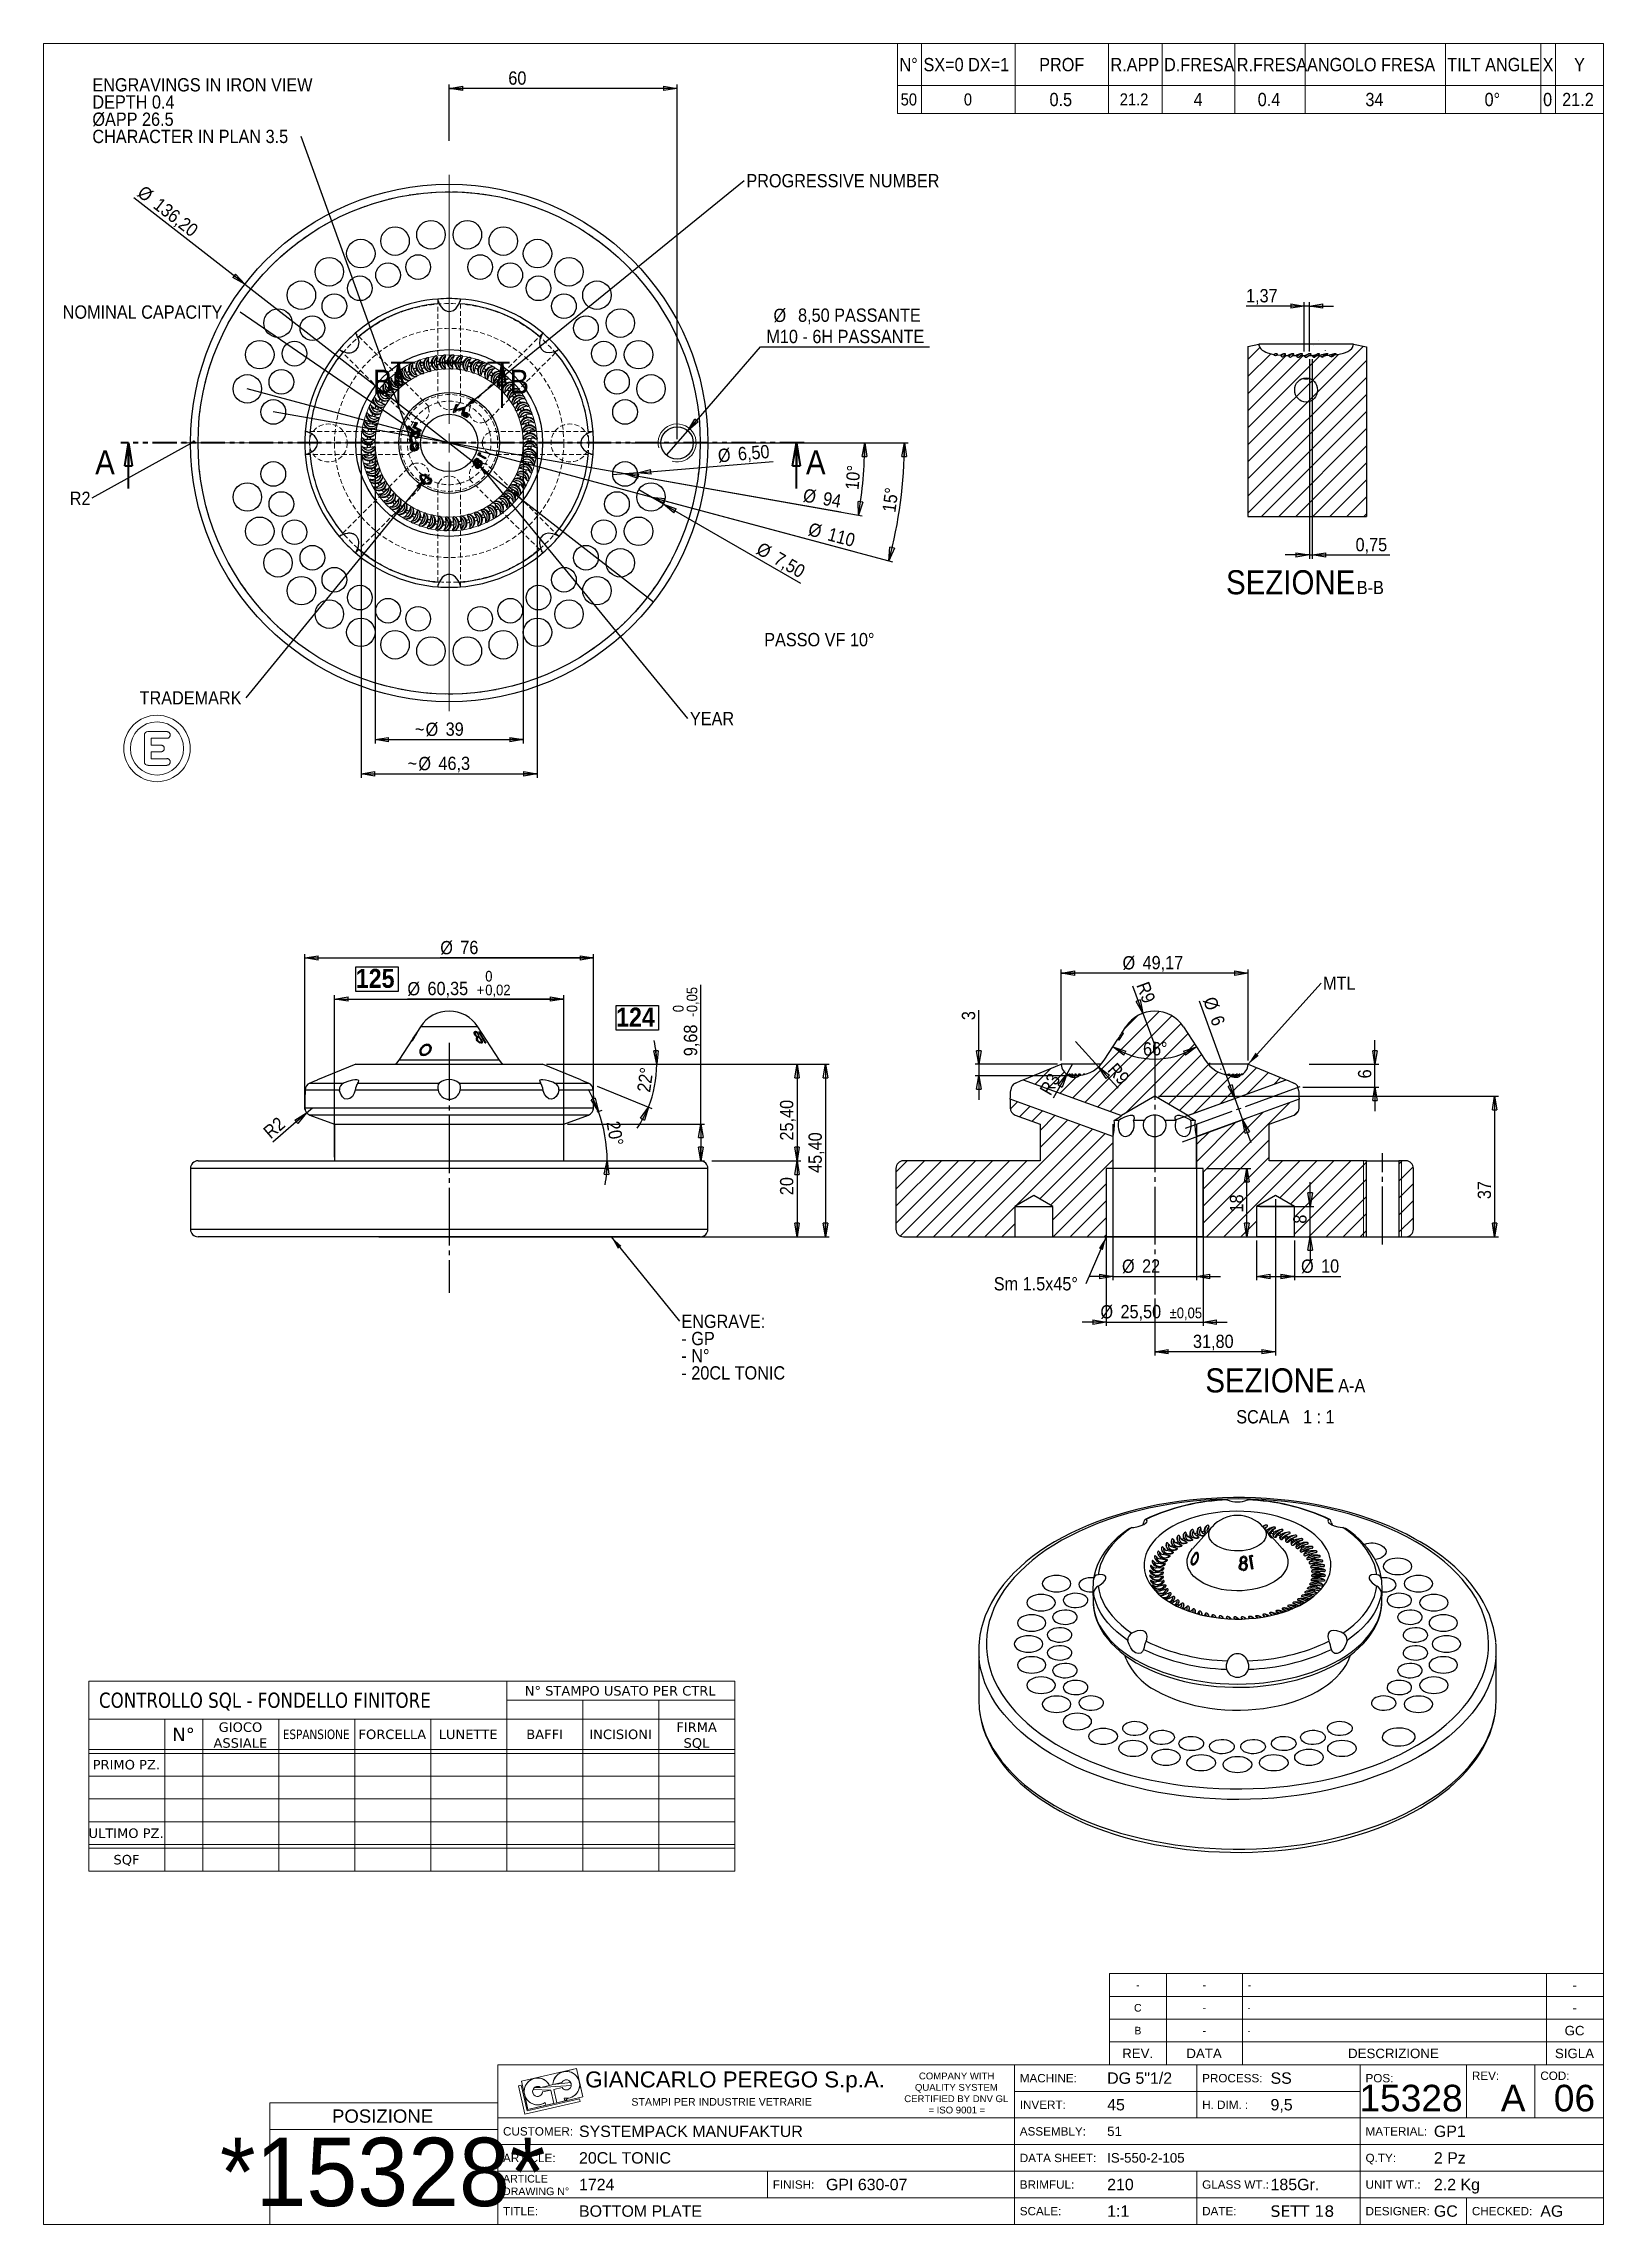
# Model space of a CAD drawing. Header units: millimetres. Extents: x 5 to 416, y 6 to 580.
import ezdxf

# ---------------------------------------------------------------- set-up
doc = ezdxf.new("R2010")
doc.units = ezdxf.units.MM
doc.header["$PDSIZE"] = -1
for name, pattern in [('SLD-Centro', [19.05, 15.24, -1.27, 1.27, -1.27]), ('SLD-Combinazione-di-due-tratteggi', [12.7, 6.35, -1.27, 1.27, -1.27, 1.27, -1.27]), ('SLD-Solido', [0]), ('SLD-Tratteggiato', [1.905, 1.27, -0.635])]:
    doc.linetypes.add(name, pattern=pattern)
for name, color, linetype in [('A', 1, 'SLD-Centro'), ('Q', 2, 'SLD-Solido'), ('S', 4, 'SLD-Solido')]:
    doc.layers.add(name, color=color, linetype=linetype)
doc.layers.add('D', color=3, linetype='SLD-Solido', lineweight=25)
doc.layers.add('SEZ', color=6, linetype='SLD-Combinazione-di-due-tratteggi', lineweight=35)
doc.styles.add('SLDTEXTSTYLE0', font='VERDANA.TTF', dxfattribs={"width": 0.8})
doc.styles.add('SLDTEXTSTYLE1', font='VERDANA.TTF')
doc.styles.add('SLDTEXTSTYLE2', font='ARIAL.TTF')
doc.styles.add('SLDTEXTSTYLE3', font='IDAUTOMATIONHC39M.TTF')
doc.styles.add('SLDTEXTSTYLE4', font='GOTHIC.TTF', dxfattribs={"width": 0.913})
doc.styles.add('SLDTEXTSTYLE5', font='GOTHICB.TTF', dxfattribs={"width": 0.913})
doc.styles.get("Standard").update_dxf_attribs({"font": 'GOTHIC.TTF'})
doc.dimstyles.new('SLDDIMSTYLE0', dxfattribs={"dimtxt": 3.5, "dimasz": 3.556, "dimexe": 0, "dimexo": 0.0625, "dimgap": 0.875, "dimtad": 1, "dimdec": 1, "dimrnd": 1e-09, "dimzin": 12, "dimdsep": 46, "dimtxsty": 'SLDTEXTSTYLE4', "dimblk1": 'CLOSED', "dimblk2": 'CLOSED', "dimsah": 1, "dimcen": 0.09, "dimadec": 0, "dimazin": 3, "dimtfac": 1, "dimtdec": 1, "dimtofl": 0, "dimtmove": 0, "dimatfit": 3, "dimldrblk": 'CLOSED', "dimfxl": 0, "dimfrac": 2, "dimtolj": 1, "dimtzin": 12, "dimarcsym": 0})
doc.dimstyles.new('SLDDIMSTYLE1', dxfattribs={"dimtxt": 3.5, "dimasz": 3.556, "dimexe": 0, "dimexo": 0.0625, "dimgap": 0.875, "dimtad": 1, "dimrnd": 1e-09, "dimzin": 12, "dimdsep": 46, "dimtxsty": 'SLDTEXTSTYLE4', "dimblk1": 'NONE', "dimblk2": 'CLOSED', "dimsah": 1, "dimcen": 0, "dimadec": 0, "dimazin": 3, "dimtfac": 1, "dimtmove": 0, "dimatfit": 3, "dimldrblk": 'NONE', "dimfxl": 0, "dimfrac": 2, "dimtolj": 1, "dimtzin": 12, "dimarcsym": 0})
doc.dimstyles.new('SLDDIMSTYLE10', dxfattribs={"dimtxt": 3.5, "dimasz": 3.556, "dimexe": 0, "dimexo": 0.0625, "dimgap": 0.875, "dimtad": 1, "dimrnd": 1e-09, "dimzin": 12, "dimdsep": 46, "dimtxsty": 'SLDTEXTSTYLE4', "dimblk1": 'CLOSED', "dimblk2": 'CLOSED', "dimsah": 1, "dimcen": 0.09, "dimadec": 0, "dimazin": 3, "dimtfac": 1, "dimtmove": 0, "dimatfit": 0, "dimldrblk": 'CLOSED', "dimfxl": 0, "dimfrac": 2, "dimtolj": 1, "dimtzin": 12, "dimarcsym": 0})
doc.dimstyles.new('SLDDIMSTYLE11', dxfattribs={"dimtxt": 3.5, "dimasz": 3.556, "dimexe": 0, "dimexo": 0.0625, "dimgap": 0.875, "dimtad": 1, "dimrnd": 1e-09, "dimzin": 12, "dimdsep": 46, "dimtxsty": 'SLDTEXTSTYLE4', "dimblk1": 'CLOSED', "dimblk2": 'CLOSED', "dimsah": 1, "dimcen": 0, "dimadec": 0, "dimazin": 3, "dimtfac": 1, "dimtofl": 0, "dimtmove": 0, "dimatfit": 3, "dimldrblk": 'CLOSED', "dimfxl": 0, "dimfrac": 2, "dimtolj": 1, "dimtzin": 12, "dimarcsym": 0})
doc.dimstyles.new('SLDDIMSTYLE12', dxfattribs={"dimtxt": 3.5, "dimasz": 3.556, "dimexe": 0, "dimexo": 0.0625, "dimgap": 0.875, "dimtad": 1, "dimrnd": 1e-09, "dimzin": 12, "dimdsep": 46, "dimtxsty": 'SLDTEXTSTYLE4', "dimblk1": 'CLOSED', "dimblk2": 'CLOSED', "dimsah": 1, "dimcen": 0.09, "dimadec": 0, "dimazin": 3, "dimtol": 1, "dimtp": 0.05, "dimtm": 0.05, "dimtfac": 1, "dimtmove": 0, "dimatfit": 0, "dimldrblk": 'CLOSED', "dimfxl": 0, "dimfrac": 2, "dimtolj": 1, "dimarcsym": 0})
doc.dimstyles.new('SLDDIMSTYLE13', dxfattribs={"dimtxt": 3.5, "dimasz": 3.556, "dimexe": 0, "dimexo": 0.0625, "dimgap": 0.875, "dimtad": 1, "dimdec": 4, "dimzin": 12, "dimdsep": 46, "dimtxsty": 'SLDTEXTSTYLE4', "dimblk1": 'CLOSED', "dimblk2": 'CLOSED', "dimsah": 1, "dimcen": 0.09, "dimazin": 3, "dimtfac": 1, "dimtofl": 0, "dimtmove": 0, "dimatfit": 3, "dimldrblk": 'CLOSED', "dimfxl": 0, "dimfrac": 2, "dimtolj": 1, "dimtzin": 12, "dimarcsym": 0})
doc.dimstyles.new('SLDDIMSTYLE14', dxfattribs={"dimtxt": 3.5, "dimasz": 3.556, "dimexe": 0, "dimexo": 0.0625, "dimgap": 0.875, "dimtad": 1, "dimrnd": 1e-09, "dimdsep": 46, "dimtxsty": 'SLDTEXTSTYLE4', "dimblk1": 'CLOSED', "dimblk2": 'CLOSED', "dimsah": 1, "dimcen": 0.09, "dimadec": 0, "dimazin": 2, "dimtfac": 1, "dimtmove": 0, "dimatfit": 0, "dimldrblk": 'CLOSED', "dimfxl": 0, "dimfrac": 2, "dimtolj": 1, "dimtzin": 12, "dimarcsym": 0})
doc.dimstyles.new('SLDDIMSTYLE2', dxfattribs={"dimtxt": 3.5, "dimasz": 3.556, "dimexe": 0, "dimexo": 0.0625, "dimgap": 0.875, "dimtad": 1, "dimdec": 4, "dimzin": 12, "dimdsep": 46, "dimtxsty": 'SLDTEXTSTYLE4', "dimblk1": 'CLOSED', "dimblk2": 'CLOSED', "dimsah": 1, "dimcen": 0.09, "dimazin": 3, "dimtfac": 1, "dimtofl": 0, "dimtmove": 0, "dimatfit": 3, "dimldrblk": 'CLOSED', "dimfxl": 0, "dimfrac": 2, "dimtolj": 1, "dimtzin": 12, "dimarcsym": 0})
doc.dimstyles.new('SLDDIMSTYLE3', dxfattribs={"dimtxt": 3.5, "dimasz": 3.556, "dimexe": 0, "dimexo": 0.0625, "dimgap": 0.875, "dimtad": 1, "dimrnd": 1e-09, "dimzin": 12, "dimdsep": 46, "dimtxsty": 'SLDTEXTSTYLE4', "dimblk1": 'NONE', "dimblk2": 'CLOSED', "dimsah": 1, "dimcen": 0, "dimadec": 0, "dimazin": 3, "dimtfac": 1, "dimtmove": 0, "dimatfit": 3, "dimldrblk": 'NONE', "dimfxl": 0, "dimfrac": 2, "dimtolj": 1, "dimtzin": 12, "dimarcsym": 0})
doc.dimstyles.new('SLDDIMSTYLE4', dxfattribs={"dimtxt": 3.5, "dimasz": 3.556, "dimexe": 0, "dimexo": 0.0625, "dimgap": 0.875, "dimtad": 1, "dimrnd": 1e-09, "dimzin": 12, "dimdsep": 46, "dimtxsty": 'SLDTEXTSTYLE4', "dimblk1": 'CLOSED', "dimblk2": 'CLOSED', "dimsah": 1, "dimcen": 0.09, "dimadec": 0, "dimazin": 3, "dimtfac": 1, "dimtofl": 0, "dimtmove": 0, "dimatfit": 3, "dimldrblk": 'CLOSED', "dimfxl": 0, "dimfrac": 2, "dimtolj": 1, "dimtzin": 12, "dimarcsym": 0})
doc.dimstyles.new('SLDDIMSTYLE5', dxfattribs={"dimtxt": 3.5, "dimasz": 3.556, "dimexe": 0, "dimexo": 0.0625, "dimgap": 0.875, "dimtad": 0, "dimtih": 1, "dimtoh": 1, "dimrnd": 1e-09, "dimzin": 4, "dimdsep": 46, "dimtxsty": 'SLDTEXTSTYLE4', "dimblk1": 'NONE', "dimblk2": 'CLOSED', "dimsah": 1, "dimcen": 0, "dimadec": 0, "dimazin": 1, "dimtfac": 1, "dimtmove": 0, "dimatfit": 3, "dimldrblk": 'NONE', "dimfxl": 0, "dimfrac": 2, "dimtolj": 1, "dimtzin": 12, "dimarcsym": 0})
doc.dimstyles.new('SLDDIMSTYLE6', dxfattribs={"dimtxt": 0.18, "dimasz": 0.762, "dimexe": 0, "dimexo": 0.0625, "dimgap": 0, "dimtad": 0, "dimtih": 1, "dimtoh": 1, "dimdec": 0, "dimrnd": 1e-09, "dimzin": 0, "dimdsep": 46, "dimtxsty": 'Standard', "dimblk1": 'DOT', "dimblk2": 'DOT', "dimsah": 1, "dimcen": 0.09, "dimadec": 0, "dimazin": 0, "dimtfac": 0.762, "dimtdec": 0, "dimtofl": 0, "dimtmove": 0, "dimatfit": 3, "dimldrblk": 'DOT', "dimfxl": 0, "dimfrac": 2, "dimtolj": 1, "dimtzin": 0, "dimarcsym": 0})
doc.dimstyles.new('SLDDIMSTYLE7', dxfattribs={"dimtxt": 0.18, "dimasz": 3.556, "dimexe": 0, "dimexo": 0.0625, "dimgap": 0, "dimtad": 0, "dimtih": 1, "dimtoh": 1, "dimdec": 0, "dimrnd": 1e-09, "dimzin": 0, "dimdsep": 46, "dimtxsty": 'Standard', "dimsah": 1, "dimcen": 0.09, "dimadec": 0, "dimazin": 0, "dimtfac": 3.556, "dimtdec": 0, "dimtofl": 0, "dimtmove": 0, "dimatfit": 3, "dimfxl": 0, "dimfrac": 2, "dimtolj": 1, "dimtzin": 0, "dimarcsym": 0})
doc.dimstyles.new('SLDDIMSTYLE8', dxfattribs={"dimtxt": 3.5, "dimasz": 3.556, "dimexe": 0, "dimexo": 0.0625, "dimgap": 0.875, "dimtad": 1, "dimrnd": 1e-09, "dimzin": 12, "dimdsep": 46, "dimtxsty": 'SLDTEXTSTYLE4', "dimblk1": 'CLOSED', "dimblk2": 'CLOSED', "dimsah": 1, "dimcen": 0.09, "dimadec": 0, "dimazin": 3, "dimtol": 1, "dimtm": 0.05, "dimtfac": 1, "dimtofl": 0, "dimtmove": 0, "dimatfit": 3, "dimldrblk": 'CLOSED', "dimfxl": 0, "dimfrac": 2, "dimtolj": 1, "dimarcsym": 0})
doc.dimstyles.new('SLDDIMSTYLE9', dxfattribs={"dimtxt": 3.5, "dimasz": 3.556, "dimexe": 0, "dimexo": 0.0625, "dimgap": 0.875, "dimtad": 1, "dimrnd": 1e-09, "dimzin": 12, "dimdsep": 46, "dimtxsty": 'SLDTEXTSTYLE4', "dimblk1": 'CLOSED', "dimblk2": 'CLOSED', "dimsah": 1, "dimcen": 0.09, "dimadec": 0, "dimazin": 3, "dimtol": 1, "dimtm": -0.02, "dimtfac": 1, "dimtofl": 0, "dimtmove": 0, "dimatfit": 3, "dimldrblk": 'CLOSED', "dimfxl": 0, "dimfrac": 2, "dimtolj": 1, "dimarcsym": 0})

msp = doc.modelspace()

# ---------------------------------------------------------------- texts
for s, insert, char_height, attachment_point, style in [('PASSO VF 10°', (194.7176, 425.19139), 3.5, 1, 'SLDTEXTSTYLE4'), ('-', (293.04668, 70.31893), 2, 2, 'SLDTEXTSTYLE2'), ('-', (310.54665, 70.31893), 2, 2, 'SLDTEXTSTYLE2'), ('-', (321.96707, 70.31893), 2, 1, 'SLDTEXTSTYLE2'), ('-', (408.04134, 70.56763), 2.5, 2, 'SLDTEXTSTYLE2'), ('C', (293.04319, 64.31894), 2, 2, 'SLDTEXTSTYLE2'), ('-', (310.54665, 64.31894), 2, 2, 'SLDTEXTSTYLE2'), ('-', (321.96707, 64.07024), 1.5, 1, 'SLDTEXTSTYLE2'), ('-', (408.04134, 64.56764), 2.5, 2, 'SLDTEXTSTYLE2'), ('B', (293.05781, 58.31895), 2, 2, 'SLDTEXTSTYLE2'), ('GC', (407.98875, 58.56765), 2.499995, 2, 'SLDTEXTSTYLE2'), ('REV.', (293.0049, 52.56766), 2.499995, 2, 'SLDTEXTSTYLE2'), ('DATA', (310.4793, 52.56766), 2.499995, 2, 'SLDTEXTSTYLE2'), ('-', (310.54665, 58.31895), 2, 2, 'SLDTEXTSTYLE2'), ('-', (321.96707, 58.07025), 1.5, 1, 'SLDTEXTSTYLE2'), ('DESCRIZIONE', (360.31152, 52.56766), 2.499995, 2, 'SLDTEXTSTYLE2'), ('SIGLA', (407.96836, 52.56766), 2.499995, 2, 'SLDTEXTSTYLE2'), (' GIANCARLO PEREGO S.p.A.', (145.97359, 46.56326), 4.1999916, 1, 'SLDTEXTSTYLE2'), ('MACHINE:', (261.97336, 45.90149), 2.199996, 1, 'SLDTEXTSTYLE2'), ('DG 5"1/2', (284.97331, 46.31637), 2.999994, 1, 'SLDTEXTSTYLE2'), ('PROCESS:', (309.97326, 45.90149), 2.199996, 1, 'SLDTEXTSTYLE2'), ('SS', (327.97323, 46.31637), 2.999994, 1, 'SLDTEXTSTYLE2'), ('POS:', (352.97318, 45.90149), 2.199996, 1, 'SLDTEXTSTYLE2'), ('REV:', (380.97312, 46.53452), 2.199996, 1, 'SLDTEXTSTYLE2'), ('COD:', (398.97308, 46.53452), 2.199996, 1, 'SLDTEXTSTYLE2'), ('15328', (378.53472, 43.05599), 6.999986, 3, 'SLDTEXTSTYLE2'), ('A', (395.09192, 43.05599), 6.99999, 3, 'SLDTEXTSTYLE2'), ('06', (413.39274, 43.05599), 6.999986, 3, 'SLDTEXTSTYLE2'), ('POSIZIONE', (94.27424, 36.5651), 3.499993, 2, 'SLDTEXTSTYLE2'), ('STAMPI PER INDUSTRIE VETRARIE', (207.25225, 39.56899), 1.999996, 3, 'SLDTEXTSTYLE2'), ('INVERT: ', (261.97336, 38.9015), 2.199996, 1, 'SLDTEXTSTYLE2'), ('45', (284.97331, 39.31639), 2.999994, 1, 'SLDTEXTSTYLE2'), ('H. DIM. :', (309.97326, 38.9015), 2.199996, 1, 'SLDTEXTSTYLE2'), ('9,5', (327.97323, 39.31639), 2.999994, 1, 'SLDTEXTSTYLE2'), ('*15328*', (94.31119, 29.11818), 17.999964, 2, 'SLDTEXTSTYLE3'), ('CUSTOMER:', (125.97363, 31.90151), 2.199996, 1, 'SLDTEXTSTYLE2'), ('SYSTEMPACK MANUFAKTUR', (145.97359, 32.3164), 2.999994, 1, 'SLDTEXTSTYLE2'), ('ASSEMBLY: ', (261.97336, 31.90151), 2.199996, 1, 'SLDTEXTSTYLE2'), ('51', (284.97331, 32.0677), 2.499995, 1, 'SLDTEXTSTYLE2'), ('MATERIAL:', (352.97318, 31.90151), 2.199996, 1, 'SLDTEXTSTYLE2'), ('GP1', (370.97314, 32.3164), 2.999994, 1, 'SLDTEXTSTYLE2'), ('ARTICLE:', (125.97363, 24.90153), 2.199996, 1, 'SLDTEXTSTYLE2'), ('20CL TONIC', (145.97359, 25.31642), 2.999994, 1, 'SLDTEXTSTYLE2'), ('DATA SHEET:', (261.97336, 24.90153), 2.1999956, 1, 'SLDTEXTSTYLE2'), ('IS-550-2-105', (284.97331, 25.06772), 2.499995, 1, 'SLDTEXTSTYLE2'), ('Q.TY: ', (352.97318, 24.90153), 2.199996, 1, 'SLDTEXTSTYLE2'), ('2 Pz', (370.97314, 25.31642), 2.999994, 1, 'SLDTEXTSTYLE2'), ('1724', (145.97359, 18.31643), 2.999994, 1, 'SLDTEXTSTYLE2'), ('FINISH:', (196.97349, 17.90154), 2.199996, 1, 'SLDTEXTSTYLE2'), ('GPI 630-07', (210.97346, 18.31643), 2.999994, 1, 'SLDTEXTSTYLE2'), ('BRIMFUL: ', (261.97336, 17.90154), 2.199996, 1, 'SLDTEXTSTYLE2'), ('210', (284.97331, 18.31643), 2.999994, 1, 'SLDTEXTSTYLE2'), ('GLASS WT.:', (309.97326, 17.90154), 2.199996, 1, 'SLDTEXTSTYLE2'), ('185Gr.', (327.97323, 18.31643), 2.999994, 1, 'SLDTEXTSTYLE2'), ('UNIT WT.: ', (352.97318, 17.90154), 2.199996, 1, 'SLDTEXTSTYLE2'), ('2.2 Kg', (370.97314, 18.31643), 2.999994, 1, 'SLDTEXTSTYLE2'), ('TITLE:', (125.97363, 10.90156), 2.199996, 1, 'SLDTEXTSTYLE2'), ('BOTTOM PLATE', (145.97359, 11.31644), 2.999994, 1, 'SLDTEXTSTYLE2'), ('SCALE: ', (261.97336, 10.90156), 2.199996, 1, 'SLDTEXTSTYLE2'), ('1:1', (284.97331, 11.31644), 2.999994, 1, 'SLDTEXTSTYLE2'), ('DATE:', (309.97326, 10.90156), 2.199996, 1, 'SLDTEXTSTYLE2'), ('SETT 18', (327.97323, 11.30959), 2.999994, 1, 'SLDTEXTSTYLE1'), ('DESIGNER:', (352.97318, 10.90156), 2.199996, 1, 'SLDTEXTSTYLE2'), ('GC', (370.97314, 11.31644), 2.999994, 1, 'SLDTEXTSTYLE2'), ('CHECKED:', (380.97312, 10.90156), 2.199996, 1, 'SLDTEXTSTYLE2'), ('AG', (398.97308, 11.31644), 2.999994, 1, 'SLDTEXTSTYLE2')]:
    msp.add_mtext(s, dxfattribs=dict(insert=insert, char_height=char_height, attachment_point=attachment_point, style=style))
at = {"layer": 'SEZ', "char_height": 6.35, "attachment_point": 1, "style": 'SLDTEXTSTYLE4'}
for s, insert in [('B', (91.70008, 494.48809)), ('B', (127.66025, 494.48809)), ('A', (18.63735, 473.28809)), ('A', (205.70489, 473.28809))]:
    msp.add_mtext(s, dxfattribs=dict(at, insert=insert))

# ---------------------------------------------------------------- blocks, each defined once
blk = doc.blocks.new('SW_NOTE_0')
at = {"color": 0, "char_height": 63.5, "attachment_point": 2, "style": 'SLDTEXTSTYLE1'}
for s, insert in [('GIOCO', (142, 81)), ('ASSIALE', (141, -25))]:
    blk.add_mtext(s, dxfattribs=dict(at, insert=insert))
blk = doc.blocks.new('SW_NOTE_1')
at = {"color": 0, "char_height": 63.5, "attachment_point": 2, "style": 'SLDTEXTSTYLE1'}
for s, insert in [('FIRMA', (133, 81)), ('SQL', (132, -25))]:
    blk.add_mtext(s, dxfattribs=dict(at, insert=insert))
blk = doc.blocks.new('CONTROLLI_SQL_FF')
at = {"color": 179, "linetype": 'SLD-Solido', "lineweight": 18}
for p, q in [((7, 1271), (4325, 1271)), ((7, 1271), (7, 1)), ((2801, 1017), (2801, 1271)), ((4325, 1271), (4325, 1)), ((2801, 1144), (4325, 1144)), ((3309, 1144), (3309, 1)), ((3817, 1144), (3817, 1)), ((7, 1017), (4325, 1017)), ((515, 1017), (515, 1)), ((769, 1017), (769, 1)), ((1277, 1017), (1277, 1)), ((1785, 1017), (1785, 1)), ((2293, 1017), (2293, 1)), ((2801, 1017), (2801, 1)), ((7, 814), (4325, 814)), ((7, 788), (4325, 788)), ((7, 636), (4325, 636)), ((7, 484), (4325, 484)), ((7, 331), (4325, 331)), ((7, 179), (4325, 179)), ((7, 153), (4325, 153)), ((7, 1), (4325, 1))]:
    blk.add_line(p, q, dxfattribs=at)
for name, p in [('SW_NOTE_0', (879, 914)), ('SW_NOTE_1', (3937, 914))]:
    blk.add_blockref(name, p)
at = {"attachment_point": 2}
for s, insert, char_height, style in [('CONTROLLO SQL - FONDELLO FINITORE', (1184, 1194), 101.6, 'SLDTEXTSTYLE0'), ('N° STAMPO USATO PER CTRL', (3559, 1238), 63.5, 'SLDTEXTSTYLE1'), ('N°', (640, 959), 88.9, 'SLDTEXTSTYLE1'), ('ESPANSIONE', (1527, 947), 63.5, 'SLDTEXTSTYLE0'), ('FORCELLA', (2036, 947), 63.5, 'SLDTEXTSTYLE1'), ('LUNETTE', (2543, 947), 63.5, 'SLDTEXTSTYLE1'), ('BAFFI', (3054, 947), 63.5, 'SLDTEXTSTYLE1'), ('INCISIONI', (3562, 947), 63.5, 'SLDTEXTSTYLE1'), ('PRIMO PZ.', (258, 744), 63.5, 'SLDTEXTSTYLE1'), ('ULTIMO PZ.', (256, 286), 63.5, 'SLDTEXTSTYLE1'), ('SQF', (259, 109), 63.5, 'SLDTEXTSTYLE1')]:
    blk.add_mtext(s, dxfattribs=dict(at, insert=insert, char_height=char_height, style=style))
blk = doc.blocks.new('SW_NOTE_2')
at = {"color": 0, "char_height": 2, "attachment_point": 1, "style": 'SLDTEXTSTYLE2'}
for s, insert in [('ARTICLE', (0, 2.58)), ('DRAWING N°', (0, -0.74))]:
    blk.add_mtext(s, dxfattribs=dict(at, insert=insert))
blk = doc.blocks.new('SW_NOTE_3')
at = {"color": 0, "char_height": 1.8, "attachment_point": 2, "style": 'SLDTEXTSTYLE2'}
for s, insert in [('COMPANY WITH', (10.06, 2.32)), ('CERTIFIED BY DNV GL', (9.97, -3.66)), ('QUALITY SYSTEM', (9.99, -0.67)), ('= ISO 9001 =', (10.12, -6.64))]:
    blk.add_mtext(s, dxfattribs=dict(at, insert=insert))
blk = doc.blocks.new('SW_TABLEANNOTATION_0')
at = {"color": 0, "linetype": 'SLD-Solido', "lineweight": 0}
for p, q in [((0, 0), (0, -18.38)), ((185.75, 0), (0, 0)), ((6.32, 0), (6.32, -11.05)), ((30.92, 0), (30.92, -11.05)), ((55.53, 0), (55.53, -11.05)), ((69.63, 0), (69.63, -11.05)), ((88.77, 0), (88.77, -11.05)), ((107.27, 0), (107.27, -11.05)), ((144.17, 0), (144.17, -11.05)), ((169.27, 0), (169.27, -11.05)), ((173.12, 0), (173.12, -11.05)), ((185.75, -18.38), (185.75, 0)), ((0, -11.05), (185.75, -11.05)), ((6.32, -11.05), (6.32, -18.38)), ((30.92, -11.05), (30.92, -18.38)), ((55.53, -11.05), (55.53, -18.38)), ((69.63, -11.05), (69.63, -18.38)), ((88.77, -11.05), (88.77, -18.38)), ((107.27, -11.05), (107.27, -18.38)), ((144.17, -11.05), (144.17, -18.38)), ((169.27, -11.05), (169.27, -18.38)), ((173.12, -11.05), (173.12, -18.38)), ((0, -18.38), (185.75, -18.38))]:
    blk.add_line(p, q, dxfattribs=at)
at = {"color": 0, "linetype": 'Continuous', "lineweight": 0, "attachment_point": 1, "style": 'SLDTEXTSTYLE4'}
for s, insert, char_height in [('N°', (0.5, -3.77), 3.5), ('SX=0 DX=1', (6.82, -3.77), 3.5), ('PROF', (37.27, -3.77), 3.5), ('R.APP', (56.03, -3.77), 3.5), ('D.FRESA', (70.13, -3.77), 3.5), ('R.FRESA', (89.27, -3.77), 3.5), ('ANGOLO FRESA', (107.77, -3.77), 3.5), ('TILT ANGLE', (144.67, -3.77), 3.5), ('X', (169.77, -3.77), 3.5), ('Y', (178.05, -3.77), 3.5), ('50', (0.81, -13.1), 3.175), ('0', (17.45, -13.1), 3.17), ('0.5', (39.99, -12.96), 3.5), ('21.2', (58.47, -13.1), 3.175), ('4', (77.91, -12.96), 3.5), ('0.4', (94.78, -12.96), 3.5), ('34', (123.13, -12.96), 3.5), ('0°', (154.49, -12.96), 3.5), ('0', (169.9, -12.96), 3.5), ('21.2', (174.91, -12.96), 3.5)]:
    blk.add_mtext(s, dxfattribs=dict(at, insert=insert, char_height=char_height))
blk = doc.blocks.new('LOGO PIC')
at = {"color": 179, "linetype": 'SLD-Centro', "lineweight": 18}
for p, q in [((1.09, 2.46), (1.09, 1.04)), ((2.27, 2.64), (1.26, 2.64)), ((1.44, 1.93), (1.44, 2.29)), ((1.44, 2.29), (2.27, 2.29)), ((1.96, 1.93), (1.44, 1.93)), ((1.44, 1.21), (1.44, 1.57)), ((1.44, 1.57), (1.96, 1.57)), ((2.27, 1.21), (1.44, 1.21)), ((1.28, 0.86), (2.27, 0.86))]:
    blk.add_line(p, q, dxfattribs=at)
at = {"color": 179, "linetype": 'SLD-Solido', "lineweight": 18}
for radius in [1.75, 1.4]:
    blk.add_circle((1.75, 1.75), radius, dxfattribs=at)
for centre, start, end in [((1.26, 2.46), 89.8071, 180.1933), ((1.26, 1.04), 179.8067, 276.662)]:
    blk.add_arc(centre, 0.176, start, end, dxfattribs=at)
at = {"color": 179, "linetype": 'SLD-Centro', "lineweight": 18}
for centre in [(2.27, 2.46), (1.96, 1.75), (2.27, 1.04)]:
    blk.add_arc(centre, 0.175, 270, 90, dxfattribs=at)
blk = doc.blocks.new('_CLOSED')
at = {"color": 0, "linetype": 'ByBlock', "lineweight": -2}
for p, q in [((-1, 0.166667), (0, 0)), ((-1, 0.166667), (-1, -0.166667)), ((0, 0), (-1, -0.166667)), ((0, 0), (-1, 0))]:
    blk.add_line(p, q, dxfattribs=at)
blk = doc.blocks.new('_D')
at = {"layer": 'Q'}
for p, q in [((92.29, 474.21), (92.29, 396.11)), ((131.32, 474.21), (131.32, 396.11)), ((92.29, 397.11), (131.32, 397.11))]:
    blk.add_line(p, q, dxfattribs=at)
at = {"layer": 'Q', "xscale": 3.556, "yscale": 3.556, "rotation": 180.0000000000004}
blk.add_blockref('_CLOSED', (92.29, 397.11), dxfattribs=at)
at = {"layer": 'Q', "xscale": 3.556, "yscale": 3.556}
blk.add_blockref('_CLOSED', (131.32, 397.11), dxfattribs=at)
at = {"layer": 'Q', "char_height": 3.5, "attachment_point": 1, "style": 'SLDTEXTSTYLE4'}
for s, insert in [('~', (102.77, 401.63)), ('%%c', (105.6, 401.58)), ('39', (110.88, 401.63))]:
    blk.add_mtext(s, dxfattribs=dict(at, insert=insert))
blk = doc.blocks.new('_D_1')
at = {"layer": 'Q'}
for p, q in [((88.65, 474.21), (88.65, 387.1)), ((134.95, 474.21), (134.95, 387.1)), ((88.65, 388.1), (134.95, 388.1))]:
    blk.add_line(p, q, dxfattribs=at)
at = {"layer": 'Q', "xscale": 3.556, "yscale": 3.556, "rotation": 180.0000000000004}
blk.add_blockref('_CLOSED', (88.65, 388.1), dxfattribs=at)
at = {"layer": 'Q', "xscale": 3.556, "yscale": 3.556}
blk.add_blockref('_CLOSED', (134.95, 388.1), dxfattribs=at)
at = {"layer": 'Q', "char_height": 3.5, "attachment_point": 1, "style": 'SLDTEXTSTYLE4'}
for s, insert in [('~', (100.87, 392.63)), ('%%c', (103.7, 392.57)), ('46,3', (108.98, 392.63))]:
    blk.add_mtext(s, dxfattribs=dict(at, insert=insert))
blk = doc.blocks.new('_D_2')
at = {"layer": 'Q'}
for q in [(65.51, 483.36), (214.86, 457.04)]:
    blk.add_line((158.09, 467.05), q, dxfattribs=at)
at = {"layer": 'Q', "xscale": 3.556, "yscale": 3.556, "rotation": 170.0050717243122}
blk.add_blockref('_CLOSED', (158.09, 467.05, -16.8), dxfattribs=at)
at = {"layer": 'Q', "char_height": 3.5, "attachment_point": 1, "rotation": 350.00507, "style": 'SLDTEXTSTYLE4'}
for s, insert in [('%%c', (205.35, 463.26)), ('94', (210.55, 462.39))]:
    blk.add_mtext(s, dxfattribs=dict(at, insert=insert))
blk = doc.blocks.new('_NONE')
blk = doc.blocks.new('_D_3')
at = {"layer": 'Q'}
for q in [(154.85, 466.77), (197.05, 470.31)]:
    blk.add_line((161.33, 467.32), q, dxfattribs=at)
at = {"layer": 'Q', "xscale": 3.556, "yscale": 3.556, "rotation": 184.7904584498607}
blk.add_blockref('_CLOSED', (161.33, 467.32, -16.8), dxfattribs=at)
at = {"layer": 'Q', "char_height": 3.5, "attachment_point": 1, "rotation": 4.79046, "style": 'SLDTEXTSTYLE4'}
for s, insert in [('%%c', (182.39, 473.56)), ('6,50', (187.65, 474.05))]:
    blk.add_mtext(s, dxfattribs=dict(at, insert=insert))
blk = doc.blocks.new('_D_4')
at = {"layer": 'Q'}
for q in [(58.68, 489.44), (218.38, 446.65)]:
    blk.add_line((164.93, 460.97), q, dxfattribs=at)
at = {"layer": 'Q', "xscale": 3.556, "yscale": 3.556, "rotation": 165.0000000000003}
blk.add_blockref('_CLOSED', (164.93, 460.97, -16.8), dxfattribs=at)
at = {"layer": 'Q', "char_height": 3.5, "attachment_point": 1, "rotation": 345, "style": 'SLDTEXTSTYLE4'}
for s, insert in [('%%c', (206.95, 454.34)), ('110', (212.06, 453.02))]:
    blk.add_mtext(s, dxfattribs=dict(at, insert=insert))
blk = doc.blocks.new('_D_5')
at = {"layer": 'Q'}
for q in [(161.68, 462.85), (204.26, 438.26)]:
    blk.add_line((168.17, 459.1), q, dxfattribs=at)
at = {"layer": 'Q', "xscale": 3.556, "yscale": 3.556, "rotation": 150.0000000000001}
blk.add_blockref('_CLOSED', (168.17, 459.1, -16.8), dxfattribs=at)
at = {"layer": 'Q', "char_height": 3.5, "attachment_point": 1, "rotation": 330, "style": 'SLDTEXTSTYLE4'}
for s, insert in [('%%c', (194.08, 449.29)), ('7,50', (198.68, 446.7))]:
    blk.add_mtext(s, dxfattribs=dict(at, insert=insert))
blk = doc.blocks.new('_D_6')
at = {"layer": 'Q'}
for p, q in [((167.8, 475.21), (232.6, 475.21)), ((165.89, 460.71), (228.48, 443.94))]:
    blk.add_line(p, q, dxfattribs=at)
blk.add_arc((111.8, 475.21), 119.8, 345, 0, dxfattribs=at)
at = {"layer": 'Q', "xscale": 3.556, "yscale": 3.556}
for p, rotation in [((231.6, 475.21, -16.8), 89.1498747359032), ((227.52, 444.2, -16.8), 255.8501252640982)]:
    blk.add_blockref('_CLOSED', p, dxfattribs=dict(at, rotation=rotation))
at = {"layer": 'Q', "insert": (225.77, 457.23), "char_height": 3.5, "attachment_point": 1, "rotation": 82.78589, "style": 'SLDTEXTSTYLE4'}
blk.add_mtext('15°', dxfattribs=at)
blk = doc.blocks.new('_D_7')
at = {"layer": 'Q'}
for q in [(28.84, 539.69), (165.57, 433.41)]:
    blk.add_line((58.03, 517), q, dxfattribs=at)
at = {"layer": 'Q', "xscale": 3.556, "yscale": 3.556, "rotation": 322.1411922934127}
blk.add_blockref('_CLOSED', (58.03, 517, -16.6), dxfattribs=at)
at = {"layer": 'Q', "char_height": 3.5, "attachment_point": 1, "rotation": 322.14119, "style": 'SLDTEXTSTYLE4'}
for s, insert in [('%%c', (31.59, 543.22)), ('136,20', (35.79, 540.02))]:
    blk.add_mtext(s, dxfattribs=dict(at, insert=insert))
blk = doc.blocks.new('_D_8')
at = {"layer": 'Q'}
for p, q in [((111.8, 554.71), (111.8, 569.53)), ((171.8, 568.53), (111.8, 568.53)), ((171.8, 476.21), (171.8, 569.53))]:
    blk.add_line(p, q, dxfattribs=at)
at = {"layer": 'Q', "xscale": 3.556, "yscale": 3.556, "rotation": 180.0000000000004}
blk.add_blockref('_CLOSED', (111.8, 568.53, -16.8), dxfattribs=at)
at = {"layer": 'Q', "xscale": 3.556, "yscale": 3.556}
blk.add_blockref('_CLOSED', (171.8, 568.53, -16.8), dxfattribs=at)
at = {"layer": 'Q', "insert": (127.37, 573), "char_height": 3.5, "attachment_point": 1, "style": 'SLDTEXTSTYLE4'}
blk.add_mtext('60', dxfattribs=at)
blk = doc.blocks.new('_D_9')
at = {"layer": 'Q'}
for p, q in [((159.8, 475.21), (222.18, 475.21)), ((159.07, 466.87), (220.5, 456.04))]:
    blk.add_line(p, q, dxfattribs=at)
blk.add_arc((111.8, 475.21), 109.37, 350, 0, dxfattribs=at)
at = {"layer": 'Q', "xscale": 3.556, "yscale": 3.556}
for p, rotation in [((221.18, 475.21, -16.8), 89.06892133507984), ((219.51, 456.21, -16.8), 260.9310786649216)]:
    blk.add_blockref('_CLOSED', p, dxfattribs=dict(at, rotation=rotation))
at = {"layer": 'Q', "insert": (216.05, 463.03), "char_height": 3.5, "attachment_point": 1, "rotation": 85.25888, "style": 'SLDTEXTSTYLE4'}
blk.add_mtext('10°', dxfattribs=at)
blk = doc.blocks.new('_D_10')
at = {"layer": 'Q'}
for p, q in [((174.58, 478.42), (193.7, 500.51)), ((193.7, 500.51), (238.2, 500.51)), ((169.02, 471.99), (174.58, 478.42))]:
    blk.add_line(p, q, dxfattribs=at)
at = {"layer": 'Q', "xscale": 3.556, "yscale": 3.556, "rotation": 229.1325702162888}
blk.add_blockref('_CLOSED', (174.58, 478.42, 28.7), dxfattribs=at)
at = {"layer": 'Q', "char_height": 3.5, "attachment_point": 1, "style": 'SLDTEXTSTYLE4'}
for s, insert in [('%%c', (197.16, 510.54)), (' 8,50 PASSANTE', (202.44, 510.59)), ('M10 - 6H PASSANTE', (195.28, 504.98))]:
    blk.add_mtext(s, dxfattribs=dict(at, insert=insert))
blk = doc.blocks.new('SW_NOTE_4')
at = {"color": 0, "insert": (-5.81, 1.75), "char_height": 3.5, "attachment_point": 1, "style": 'SLDTEXTSTYLE4'}
blk.add_mtext('R2', dxfattribs=at)
blk = doc.blocks.new('_DOT')
at = {"color": 0, "linetype": 'ByBlock', "lineweight": -2}
blk.add_line((-0.5, 0), (-1, 0), dxfattribs=at)
at = {"color": 0, "linetype": 'ByBlock', "const_width": 0.5}
blk.add_lwpolyline([(-0.25, 0, 1), (0.25, 0, 1)], format="xyb", close=True, dxfattribs=at)
blk = doc.blocks.new('SW_NOTE_5')
at = {"color": 0, "char_height": 3.5, "attachment_point": 1, "style": 'SLDTEXTSTYLE4'}
for s, insert in [('ENGRAVINGS IN IRON VIEW', (-54.95, 15.39)), ('ØAPP 26.5', (-54.95, 6.34)), ('DEPTH 0.4', (-54.95, 10.87)), ('CHARACTER IN PLAN 3.5', (-54.95, 1.81))]:
    blk.add_mtext(s, dxfattribs=dict(at, insert=insert))
blk = doc.blocks.new('SW_NOTE_6')
at = {"color": 0, "insert": (-27.98, 1.76), "char_height": 3.5, "attachment_point": 1, "style": 'SLDTEXTSTYLE4'}
blk.add_mtext('TRADEMARK', dxfattribs=at)
blk = doc.blocks.new('SW_NOTE_7')
at = {"color": 0, "insert": (-46.69, 1.74), "char_height": 3.5, "attachment_point": 1, "style": 'SLDTEXTSTYLE4'}
blk.add_mtext('NOMINAL CAPACITY', dxfattribs=at)
blk = doc.blocks.new('SW_NOTE_8')
at = {"color": 0, "insert": (0.6, 1.7), "char_height": 3.5, "attachment_point": 1, "style": 'SLDTEXTSTYLE4'}
blk.add_mtext('YEAR', dxfattribs=at)
blk = doc.blocks.new('SW_NOTE_9')
at = {"color": 0, "insert": (0.56, 1.7), "char_height": 3.5, "attachment_point": 1, "style": 'SLDTEXTSTYLE4'}
blk.add_mtext('PROGRESSIVE NUMBER', dxfattribs=at)
blk = doc.blocks.new('SW_CENTERMARKSYMBOL_0')
at = {"color": 0, "linetype": 'SLD-Solido', "lineweight": 18}
for p, q in [((0, 5), (0, 70.6)), ((-5, 0), (-70.6, 0)), ((0, 0), (-2.5, 0)), ((0, 0), (0, 2.5)), ((0, 0), (0, -2.5)), ((0, 0), (2.5, 0)), ((5, 0), (70.6, 0)), ((0, -5), (0, -70.6))]:
    blk.add_line(p, q, dxfattribs=at)
blk = doc.blocks.new('_D_11')
at = {"layer": 'Q'}
blk.add_line((150.74, 299.12), (152.03, 299.59), dxfattribs=at)
for start, end in [(20, 29.54847), (0, 20), (350.45153, 0)]:
    blk.add_arc((115.38, 286.25), 38, start, end, dxfattribs=at)
at = {"layer": 'Q', "xscale": 3.556, "yscale": 3.556}
for p, rotation in [((151.09, 299.25, 0.1), 292.6727102003615), ((153.39, 286.25, 0.1), 87.32728979963898)]:
    blk.add_blockref('_CLOSED', p, dxfattribs=dict(at, rotation=rotation))
at = {"layer": 'Q', "insert": (156.63, 296.98), "char_height": 3.5, "attachment_point": 1, "rotation": 279.8391, "style": 'SLDTEXTSTYLE4'}
blk.add_mtext('20°', dxfattribs=at)
blk = doc.blocks.new('_D_12')
at = {"layer": 'Q'}
for p, q in [((178.04, 295.93), (178.04, 332.61)), ((142.98, 295.93), (179.04, 295.93)), ((178.04, 295.93), (178.04, 286.25)), ((142.98, 286.25), (179.04, 286.25))]:
    blk.add_line(p, q, dxfattribs=at)
at = {"layer": 'Q', "xscale": 3.556, "yscale": 3.556}
for p, rotation in [((178.04, 295.93, 0.1), 90.0000000000004), ((178.04, 286.25, 0.1), 270.0000000000004)]:
    blk.add_blockref('_CLOSED', p, dxfattribs=dict(at, rotation=rotation))
at = {"layer": 'Q', "attachment_point": 1, "rotation": 90, "style": 'SLDTEXTSTYLE4'}
for s, insert, char_height in [('0,05', (174.31, 325.37), 2.8), ('0', (170.69, 325.37), 2.8), ('9,68', (173.57, 313.79), 3.5), ('-', (174.31, 324.13), 2.8)]:
    blk.add_mtext(s, dxfattribs=dict(at, insert=insert, char_height=char_height))
blk = doc.blocks.new('_D_13')
at = {"layer": 'Q'}
for p, q in [((73.8, 299.78), (73.8, 340.65)), ((73.8, 339.65), (149.8, 339.65)), ((149.8, 339.65), (109.46, 339.65)), ((149.8, 299.78), (149.8, 340.65))]:
    blk.add_line(p, q, dxfattribs=at)
at = {"layer": 'Q', "xscale": 3.556, "yscale": 3.556, "rotation": 180.0000000000004}
blk.add_blockref('_CLOSED', (73.8, 339.65, -0.1), dxfattribs=at)
at = {"layer": 'Q', "xscale": 3.556, "yscale": 3.556}
blk.add_blockref('_CLOSED', (149.8, 339.65, -0.1), dxfattribs=at)
at = {"layer": 'Q', "char_height": 3.5, "attachment_point": 1, "style": 'SLDTEXTSTYLE4'}
for s, insert in [('%%c', (109.46, 344.12)), ('76', (114.73, 344.17))]:
    blk.add_mtext(s, dxfattribs=dict(at, insert=insert))
blk = doc.blocks.new('_D_14')
at = {"layer": 'Q'}
for p, q in [((81.63, 287.25), (81.63, 329.84)), ((81.63, 328.84), (141.98, 328.84)), ((141.98, 328.84), (100.82, 328.84)), ((141.98, 287.25), (141.98, 329.84))]:
    blk.add_line(p, q, dxfattribs=at)
at = {"layer": 'Q', "xscale": 3.556, "yscale": 3.556, "rotation": 180.0000000000004}
blk.add_blockref('_CLOSED', (81.63, 328.84, -0.1), dxfattribs=at)
at = {"layer": 'Q', "xscale": 3.556, "yscale": 3.556}
blk.add_blockref('_CLOSED', (141.98, 328.84, -0.1), dxfattribs=at)
at = {"layer": 'Q', "attachment_point": 1, "style": 'SLDTEXTSTYLE4'}
for s, insert, char_height in [('%%c', (100.82, 333.31), 3.5), ('60,35', (106.1, 333.37), 3.5), ('0', (121.3, 336.24), 2.8), ('+', (119.03, 332.62), 2.8), ('0,02', (121.3, 332.62), 2.8)]:
    blk.add_mtext(s, dxfattribs=dict(at, insert=insert, char_height=char_height))
blk = doc.blocks.new('_D_15')
at = {"layer": 'Q'}
for p, q in [((180.9, 286.25), (204.35, 286.25)), ((203.35, 286.25), (203.35, 266.25)), ((180.9, 266.25), (204.35, 266.25))]:
    blk.add_line(p, q, dxfattribs=at)
at = {"layer": 'Q', "xscale": 3.556, "yscale": 3.556}
for p, rotation in [((203.35, 286.25, 0.1), 90.0000000000004), ((203.35, 266.25, 0.1), 270.0000000000004)]:
    blk.add_blockref('_CLOSED', p, dxfattribs=dict(at, rotation=rotation))
at = {"layer": 'Q', "insert": (198.87, 277.21), "char_height": 3.5, "attachment_point": 1, "rotation": 90, "style": 'SLDTEXTSTYLE4'}
blk.add_mtext('20', dxfattribs=at)
blk = doc.blocks.new('_D_16')
at = {"layer": 'Q'}
for q in [(65.4, 291.17), (75.8, 300.18)]:
    blk.add_line((74.29, 298.87), q, dxfattribs=at)
at = {"layer": 'Q', "xscale": 3.556, "yscale": 3.556, "rotation": 40.88143689156274}
blk.add_blockref('_CLOSED', (74.29, 298.87), dxfattribs=at)
at = {"layer": 'Q', "insert": (62.53, 294.49), "char_height": 3.5, "attachment_point": 1, "rotation": 40.88144, "style": 'SLDTEXTSTYLE4'}
blk.add_mtext('R2', dxfattribs=at)
blk = doc.blocks.new('_D_17')
at = {"layer": 'Q'}
for p, q in [((150.8, 311.65), (167.43, 311.65)), ((150.73, 305.86), (165.17, 300.02))]:
    blk.add_line(p, q, dxfattribs=at)
for start, end in [(0, 12.05968), (338, 0), (325.94032, 338)]:
    blk.add_arc((136.39, 311.65), 30.04, start, end, dxfattribs=at)
at = {"layer": 'Q', "xscale": 3.556, "yscale": 3.556}
for p, rotation in [((166.43, 311.65, 0.1), 273.3750074877826), ((164.24, 300.4, 0.1), 64.62499251221826)]:
    blk.add_blockref('_CLOSED', p, dxfattribs=dict(at, rotation=rotation))
at = {"layer": 'Q', "insert": (161.22, 304.61), "char_height": 3.5, "attachment_point": 1, "rotation": 82.01902, "style": 'SLDTEXTSTYLE4'}
blk.add_mtext('22°', dxfattribs=at)
blk = doc.blocks.new('_D_18')
at = {"layer": 'Q'}
for p, q in [((150.8, 311.65), (204.35, 311.65)), ((203.35, 311.65), (203.35, 286.25)), ((180.9, 286.25), (204.35, 286.25))]:
    blk.add_line(p, q, dxfattribs=at)
at = {"layer": 'Q', "xscale": 3.556, "yscale": 3.556}
for p, rotation in [((203.35, 311.65, 0.1), 90.0000000000004), ((203.35, 286.25, 0.1), 270.0000000000004)]:
    blk.add_blockref('_CLOSED', p, dxfattribs=dict(at, rotation=rotation))
at = {"layer": 'Q', "insert": (198.87, 291.6), "char_height": 3.5, "attachment_point": 1, "rotation": 90, "style": 'SLDTEXTSTYLE4'}
blk.add_mtext('25,40', dxfattribs=at)
blk = doc.blocks.new('_D_19')
at = {"layer": 'Q'}
for p, q in [((137.39, 311.65), (211.84, 311.65)), ((210.84, 311.65), (210.84, 266.25)), ((93.31, 266.25), (211.84, 266.25))]:
    blk.add_line(p, q, dxfattribs=at)
at = {"layer": 'Q', "xscale": 3.556, "yscale": 3.556}
for p, rotation in [((210.84, 311.65), 90.0000000000004), ((210.84, 266.25), 270.0000000000004)]:
    blk.add_blockref('_CLOSED', p, dxfattribs=dict(at, rotation=rotation))
at = {"layer": 'Q', "insert": (206.37, 283.06), "char_height": 3.5, "attachment_point": 1, "rotation": 90, "style": 'SLDTEXTSTYLE4'}
blk.add_mtext('45,40', dxfattribs=at)
blk = doc.blocks.new('SW_NOTE_10')
at = {"color": 0}
for p, q in [((-0.03, 0.48), (-0.03, 6.97)), ((-0.03, 6.97), (11.14, 6.97)), ((11.14, 6.97), (11.14, 0.48)), ((11.14, 0.48), (-0.03, 0.48))]:
    blk.add_line(p, q, dxfattribs=at)
at = {"color": 0, "insert": (0, 6.39), "char_height": 5, "attachment_point": 1, "style": 'SLDTEXTSTYLE5'}
blk.add_mtext('125', dxfattribs=at)
blk = doc.blocks.new('SW_NOTE_11')
at = {"color": 0}
for p, q in [((-0.03, 0.46), (-0.03, 6.95)), ((-0.03, 6.95), (11.15, 6.95)), ((11.15, 6.95), (11.15, 0.46)), ((11.15, 0.46), (-0.03, 0.46))]:
    blk.add_line(p, q, dxfattribs=at)
at = {"color": 0, "insert": (0, 6.39), "char_height": 5, "attachment_point": 1, "style": 'SLDTEXTSTYLE5'}
blk.add_mtext('124', dxfattribs=at)
blk = doc.blocks.new('SW_NOTE_12')
at = {"color": 0, "char_height": 3.5, "attachment_point": 1, "style": 'SLDTEXTSTYLE4'}
for s, insert in [('ENGRAVE:', (0.52, 1.71)), ('- GP', (0.52, -2.81)), ('- N°', (0.52, -7.34)), ('- 20CL TONIC', (0.52, -11.86))]:
    blk.add_mtext(s, dxfattribs=dict(at, insert=insert))
blk = doc.blocks.new('_D_20')
at = {"layer": 'Q'}
for p, q in [((284.73, 283.25), (284.73, 242.8)), ((310.23, 283.25), (310.23, 242.8)), ((284.73, 243.8), (278.38, 243.8)), ((284.73, 243.8), (310.23, 243.8)), ((310.23, 243.8), (316.58, 243.8))]:
    blk.add_line(p, q, dxfattribs=at)
at = {"layer": 'Q', "xscale": 3.556, "yscale": 3.556}
blk.add_blockref('_CLOSED', (284.73, 243.8, 37.78), dxfattribs=at)
at = {"layer": 'Q', "xscale": 3.556, "yscale": 3.556, "rotation": 180.0000000000003}
blk.add_blockref('_CLOSED', (310.23, 243.8, 37.78), dxfattribs=at)
at = {"layer": 'Q', "attachment_point": 1, "style": 'SLDTEXTSTYLE4'}
for s, insert, char_height in [('%%c', (283.21, 248.27), 3.5), ('25,50', (288.49, 248.32), 3.5), ('±0,05', (301.42, 247.62), 2.8)]:
    blk.add_mtext(s, dxfattribs=dict(at, insert=insert, char_height=char_height))
blk = doc.blocks.new('_D_21')
at = {"layer": 'Q'}
for p, q in [((286.48, 295.9), (286.48, 254.8)), ((308.48, 295.9), (308.48, 254.8)), ((286.48, 255.8), (280.13, 255.8)), ((286.48, 255.8), (308.48, 255.8)), ((308.48, 255.8), (314.83, 255.8))]:
    blk.add_line(p, q, dxfattribs=at)
at = {"layer": 'Q', "xscale": 3.556, "yscale": 3.556}
blk.add_blockref('_CLOSED', (286.48, 255.8, 37.78), dxfattribs=at)
at = {"layer": 'Q', "xscale": 3.556, "yscale": 3.556, "rotation": 180.0000000000003}
blk.add_blockref('_CLOSED', (308.48, 255.8, 37.78), dxfattribs=at)
at = {"layer": 'Q', "char_height": 3.5, "attachment_point": 1, "style": 'SLDTEXTSTYLE4'}
for s, insert in [('%%c', (288.88, 260.27)), ('22', (294.16, 260.32))]:
    blk.add_mtext(s, dxfattribs=dict(at, insert=insert))
blk = doc.blocks.new('_D_22')
at = {"layer": 'Q'}
for p, q in [((298.48, 303.25), (387.96, 303.25)), ((386.96, 303.25), (386.96, 266.25)), ((298.48, 266.25), (387.96, 266.25))]:
    blk.add_line(p, q, dxfattribs=at)
at = {"layer": 'Q', "xscale": 3.556, "yscale": 3.556}
for p, rotation in [((386.96, 303.25, 37.98), 90.0000000000004), ((386.96, 266.25, 37.98), 270.0000000000004)]:
    blk.add_blockref('_CLOSED', p, dxfattribs=dict(at, rotation=rotation))
at = {"layer": 'Q', "insert": (382.49, 276.17), "char_height": 3.5, "attachment_point": 1, "rotation": 90, "style": 'SLDTEXTSTYLE4'}
blk.add_mtext('37', dxfattribs=at)
blk = doc.blocks.new('_D_23')
at = {"layer": 'Q'}
for p, q in [((311.23, 284.25), (322.75, 284.25)), ((321.75, 266.25), (321.75, 284.25)), ((311.23, 266.25), (322.75, 266.25))]:
    blk.add_line(p, q, dxfattribs=at)
at = {"layer": 'Q', "xscale": 3.556, "yscale": 3.556}
for p, rotation in [((321.75, 284.25, 37.98), 90.0000000000004), ((321.75, 266.25, 37.98), 270.0000000000004)]:
    blk.add_blockref('_CLOSED', p, dxfattribs=dict(at, rotation=rotation))
at = {"layer": 'Q', "insert": (317.28, 272.66), "char_height": 3.5, "attachment_point": 1, "rotation": 90, "style": 'SLDTEXTSTYLE4'}
blk.add_mtext('18', dxfattribs=at)
blk = doc.blocks.new('_D_24')
at = {"layer": 'Q'}
for p, q in [((355.46, 311.65), (355.46, 318)), ((338.11, 311.65), (356.46, 311.65)), ((355.46, 305.65), (355.46, 311.65)), ((336.48, 305.65), (356.46, 305.65)), ((355.46, 305.65), (355.46, 299.3))]:
    blk.add_line(p, q, dxfattribs=at)
at = {"layer": 'Q', "xscale": 3.556, "yscale": 3.556}
for p, rotation in [((355.46, 311.65, 37.98), 270.0000000000004), ((355.46, 305.65, 37.98), 90.0000000000004)]:
    blk.add_blockref('_CLOSED', p, dxfattribs=dict(at, rotation=rotation))
at = {"layer": 'Q', "insert": (350.99, 307.94), "char_height": 3.5, "attachment_point": 1, "rotation": 90, "style": 'SLDTEXTSTYLE4'}
blk.add_mtext('6', dxfattribs=at)
blk = doc.blocks.new('_D_25')
at = {"layer": 'Q'}
for p, q in [((318.57, 302.69), (309.26, 328.27)), ((302.73, 296.92), (319.51, 303.03)), ((318.57, 302.69), (320.63, 297.05)), ((304.78, 291.28), (321.57, 297.39)), ((320.63, 297.05), (322.8, 291.08))]:
    blk.add_line(p, q, dxfattribs=at)
at = {"layer": 'Q', "xscale": 3.556, "yscale": 3.556}
for p, rotation in [((318.57, 302.69, 37.78), 290.0000000000002), ((320.63, 297.05, 37.78), 110.0000000000002)]:
    blk.add_blockref('_CLOSED', p, dxfattribs=dict(at, rotation=rotation))
at = {"layer": 'Q', "char_height": 3.5, "attachment_point": 1, "rotation": 290, "style": 'SLDTEXTSTYLE4'}
for s, insert in [('%%c', (313.46, 329.8)), ('6', (315.32, 324.86))]:
    blk.add_mtext(s, dxfattribs=dict(at, insert=insert))
blk = doc.blocks.new('_D_26')
at = {"layer": 'Q'}
for p, q in [((338.41, 274.25), (338.41, 280.6)), ((325.18, 274.25), (339.41, 274.25)), ((338.41, 266.25), (338.41, 274.25)), ((271.68, 266.25), (339.41, 266.25)), ((338.41, 266.25), (338.41, 259.9))]:
    blk.add_line(p, q, dxfattribs=at)
at = {"layer": 'Q', "xscale": 3.556, "yscale": 3.556}
for p, rotation in [((338.41, 274.25, 37.98), 270.0000000000004), ((338.41, 266.25, 37.98), 90.0000000000004)]:
    blk.add_blockref('_CLOSED', p, dxfattribs=dict(at, rotation=rotation))
at = {"layer": 'Q', "insert": (333.94, 269.71), "char_height": 3.5, "attachment_point": 1, "rotation": 90, "style": 'SLDTEXTSTYLE4'}
blk.add_mtext('8', dxfattribs=at)
blk = doc.blocks.new('_D_27')
at = {"layer": 'Q'}
for p, q in [((324.28, 265.25), (324.28, 254.8)), ((334.28, 265.25), (334.28, 254.8)), ((324.28, 255.8), (334.28, 255.8)), ((334.28, 255.8), (346.45, 255.8))]:
    blk.add_line(p, q, dxfattribs=at)
at = {"layer": 'Q', "xscale": 3.556, "yscale": 3.556, "rotation": 180.0000000000004}
blk.add_blockref('_CLOSED', (324.28, 255.8, 37.88), dxfattribs=at)
at = {"layer": 'Q', "xscale": 3.556, "yscale": 3.556}
blk.add_blockref('_CLOSED', (334.28, 255.8, 37.88), dxfattribs=at)
at = {"layer": 'Q', "char_height": 3.5, "attachment_point": 1, "style": 'SLDTEXTSTYLE4'}
for s, insert in [('%%c', (336, 260.27)), ('10', (341.28, 260.32))]:
    blk.add_mtext(s, dxfattribs=dict(at, insert=insert))
blk = doc.blocks.new('_D_28')
at = {"layer": 'Q'}
for p, q in [((329.28, 276.14), (329.28, 235.02)), ((297.48, 250.03), (297.48, 235.02)), ((329.28, 236.02), (297.48, 236.02))]:
    blk.add_line(p, q, dxfattribs=at)
at = {"layer": 'Q', "xscale": 3.556, "yscale": 3.556, "rotation": 180.0000000000004}
blk.add_blockref('_CLOSED', (297.48, 236.02, 37.88), dxfattribs=at)
at = {"layer": 'Q', "xscale": 3.556, "yscale": 3.556}
blk.add_blockref('_CLOSED', (329.28, 236.02, 37.88), dxfattribs=at)
at = {"layer": 'Q', "insert": (307.56, 240.49), "char_height": 3.5, "attachment_point": 1, "style": 'SLDTEXTSTYLE4'}
blk.add_mtext('31,80', dxfattribs=at)
blk = doc.blocks.new('_D_29')
at = {"layer": 'Q'}
for p, q in [((272.89, 312.65), (272.89, 336.65)), ((322.06, 335.65), (272.89, 335.65)), ((322.06, 312.65), (322.06, 336.65))]:
    blk.add_line(p, q, dxfattribs=at)
at = {"layer": 'Q', "xscale": 3.556, "yscale": 3.556, "rotation": 180.0000000000004}
blk.add_blockref('_CLOSED', (272.89, 335.65, 37.88), dxfattribs=at)
at = {"layer": 'Q', "xscale": 3.556, "yscale": 3.556}
blk.add_blockref('_CLOSED', (322.06, 335.65, 37.88), dxfattribs=at)
at = {"layer": 'Q', "char_height": 3.5, "attachment_point": 1, "style": 'SLDTEXTSTYLE4'}
for s, insert in [('%%c', (289.02, 340.12)), ('49,17', (294.3, 340.17))]:
    blk.add_mtext(s, dxfattribs=dict(at, insert=insert))
blk = doc.blocks.new('_D_30')
at = {"layer": 'Q'}
for p, q in [((251.2, 311.65), (251.2, 325.87)), ((271.89, 311.65), (250.2, 311.65)), ((251.2, 311.65), (251.2, 308.65)), ((274.91, 308.65), (250.2, 308.65)), ((251.2, 308.65), (251.2, 302.3))]:
    blk.add_line(p, q, dxfattribs=at)
at = {"layer": 'Q', "xscale": 3.556, "yscale": 3.556}
for p, rotation in [((251.2, 311.65, 37.88), 270.0000000000004), ((251.2, 308.65, 37.88), 90.0000000000004)]:
    blk.add_blockref('_CLOSED', p, dxfattribs=dict(at, rotation=rotation))
at = {"layer": 'Q', "insert": (246.73, 323.28), "char_height": 3.5, "attachment_point": 1, "rotation": 90, "style": 'SLDTEXTSTYLE4'}
blk.add_mtext('3', dxfattribs=at)
blk = doc.blocks.new('_D_31')
at = {"layer": 'Q'}
for q in [(275.89, 311.65), (270.77, 302.78)]:
    blk.add_line((274.39, 309.05), q, dxfattribs=at)
at = {"layer": 'Q', "xscale": 3.556, "yscale": 3.556, "rotation": 60.00000000000049}
blk.add_blockref('_CLOSED', (274.39, 309.05, 37.88), dxfattribs=at)
at = {"layer": 'Q', "insert": (267.03, 304.94), "char_height": 3.5, "attachment_point": 1, "rotation": 60, "style": 'SLDTEXTSTYLE4'}
blk.add_mtext('R3', dxfattribs=at)
blk = doc.blocks.new('_D_32')
at = {"layer": 'Q'}
for q in [(276.67, 317.65), (287.83, 305.38)]:
    blk.add_line((282.72, 310.99), q, dxfattribs=at)
at = {"layer": 'Q', "xscale": 3.556, "yscale": 3.556, "rotation": 132.2947526897878}
blk.add_blockref('_CLOSED', (282.72, 310.99, 37.88), dxfattribs=at)
at = {"layer": 'Q', "insert": (287.45, 312.36), "char_height": 3.5, "attachment_point": 1, "rotation": 312.29475, "style": 'SLDTEXTSTYLE4'}
blk.add_mtext('R9', dxfattribs=at)
blk = doc.blocks.new('_D_33')
at = {"layer": 'Q'}
blk.add_arc((297.48, 333.17), 20.14, 237, 303, dxfattribs=at)
at = {"layer": 'Q', "xscale": 3.556, "yscale": 3.556}
for p, rotation in [((286.51, 316.29, 37.88), 152.0071337024811), ((308.45, 316.29, 37.88), 27.99286629751972)]:
    blk.add_blockref('_CLOSED', p, dxfattribs=dict(at, rotation=rotation))
at = {"layer": 'Q', "insert": (294.36, 317.42), "char_height": 3.5, "attachment_point": 1, "rotation": 1.4409, "style": 'SLDTEXTSTYLE4'}
blk.add_mtext('66°', dxfattribs=at)
blk = doc.blocks.new('_D_34')
at = {"layer": 'Q'}
for q in [(291.75, 332.21), (297.48, 316.65)]:
    blk.add_line((294.37, 325.1), q, dxfattribs=at)
at = {"layer": 'Q', "xscale": 3.556, "yscale": 3.556, "rotation": 290.2242843775459}
blk.add_blockref('_CLOSED', (294.37, 325.1, 37.88), dxfattribs=at)
at = {"layer": 'Q', "insert": (295.89, 333.74), "char_height": 3.5, "attachment_point": 1, "rotation": 290.22428, "style": 'SLDTEXTSTYLE4'}
blk.add_mtext('R9', dxfattribs=at)
blk = doc.blocks.new('SW_NOTE_13')
at = {"color": 0, "attachment_point": 2, "style": 'SLDTEXTSTYLE4'}
for s, insert, char_height in [('SEZIONE ', (17.66, 8.11), 6.35), ('A-A', (39.18, 5.31), 3.5), ('SCALA', (15.78, -2.9), 3.5), ('1 : 1', (30.51, -2.9), 3.5)]:
    blk.add_mtext(s, dxfattribs=dict(at, insert=insert, char_height=char_height))
blk = doc.blocks.new('SW_NOTE_14')
at = {"color": 0, "insert": (-24.21, 1.74), "char_height": 3.5, "attachment_point": 1, "style": 'SLDTEXTSTYLE4'}
blk.add_mtext('Sm 1.5x45°', dxfattribs=at)
blk = doc.blocks.new('SW_NOTE_15')
at = {"color": 0, "insert": (0.52, 1.78), "char_height": 3.5, "attachment_point": 1, "style": 'SLDTEXTSTYLE4'}
blk.add_mtext('MTL', dxfattribs=at)
blk = doc.blocks.new('_D_35')
at = {"layer": 'Q'}
for p, q in [((336.83, 511.24), (321.52, 511.24)), ((336.83, 499.24), (336.83, 512.24)), ((338.2, 511.24), (336.83, 511.24)), ((338.2, 499.24), (338.2, 512.24)), ((338.2, 511.24), (344.55, 511.24))]:
    blk.add_line(p, q, dxfattribs=at)
at = {"layer": 'Q', "xscale": 3.556, "yscale": 3.556}
blk.add_blockref('_CLOSED', (336.83, 511.24, 44.59), dxfattribs=at)
at = {"layer": 'Q', "xscale": 3.556, "yscale": 3.556, "rotation": 180.0000000000002}
blk.add_blockref('_CLOSED', (338.2, 511.24, 44.59), dxfattribs=at)
at = {"layer": 'Q', "insert": (321.52, 515.71), "char_height": 3.5, "attachment_point": 1, "style": 'SLDTEXTSTYLE4'}
blk.add_mtext('1,37', dxfattribs=at)
blk = doc.blocks.new('_D_36')
at = {"layer": 'Q'}
for p, q in [((338.2, 497.24), (338.2, 444.72)), ((338.94, 497.24), (338.94, 444.72)), ((338.2, 445.72), (331.85, 445.72)), ((338.2, 445.72), (338.94, 445.72)), ((338.94, 445.72), (359.4, 445.72))]:
    blk.add_line(p, q, dxfattribs=at)
at = {"layer": 'Q', "xscale": 3.556, "yscale": 3.556}
blk.add_blockref('_CLOSED', (338.2, 445.72, 44.59), dxfattribs=at)
at = {"layer": 'Q', "xscale": 3.556, "yscale": 3.556, "rotation": 180.0000000000007}
blk.add_blockref('_CLOSED', (338.94, 445.72, 44.59), dxfattribs=at)
at = {"layer": 'Q', "insert": (350.35, 450.19), "char_height": 3.5, "attachment_point": 1, "style": 'SLDTEXTSTYLE4'}
blk.add_mtext('0,75', dxfattribs=at)
blk = doc.blocks.new('SW_NOTE_16')
at = {"color": 0, "attachment_point": 2, "style": 'SLDTEXTSTYLE4'}
for s, insert, char_height in [('SEZIONE ', (17.66, 8.11), 6.35), ('B-B', (38.63, 5.31), 3.5)]:
    blk.add_mtext(s, dxfattribs=dict(at, insert=insert, char_height=char_height))

# ---------------------------------------------------------------- dimensions: what is measured, and where the dimension line sits
at = {"layer": 'Q'}
for base, p1, p2, dimstyle, picture, middle in [((111.801, 571.30506), (171.801, 475.20506), (111.801, 475.20506), 'SLDDIMSTYLE4', '_D_8', (129.95822, 571.30506)), ((336.82654, 511.2432), (338.19632, 498.2432), (336.82654, 498.2432), 'SLDDIMSTYLE10', '_D_35', (326.04962, 511.2432)), ((338.94409, 445.72217), (338.19632, 498.2432), (338.94409, 498.2432), 'SLDDIMSTYLE14', '_D_36', (354.87656, 445.72217)), ((297.47995, 236.01889), (329.27995, 277.13693), (297.47995, 251.02986), 'SLDDIMSTYLE4', '_D_28', (313.37995, 236.01889))]:
    dim = msp.add_linear_dim(base=base, p1=p1, p2=p2, dimstyle=dimstyle, dxfattribs=at)
    dim.commit()
    dim.dimension.update_dxf_attribs({"geometry": picture, "text_midpoint": middle, "dimtype": 160})
for p1, p2, dimstyle, picture, middle in [((165.56768, 433.41088), (58.03431, 516.99924), 'SLDDIMSTYLE3', '_D_7', (36.5095, 533.73102)), ((58.67507, 489.44011), (164.92692, 460.97001), 'SLDDIMSTYLE1', '_D_4', (212.12292, 448.32389)), ((65.51431, 483.36243), (158.08768, 467.04769), 'SLDDIMSTYLE1', '_D_2', (209.75546, 457.942)), ((154.84831, 466.77218), (161.32561, 467.31501), 'SLDDIMSTYLE1', '_D_3', (190.02894, 469.72049)), ((161.67932, 462.84501), (168.17451, 459.09501), 'SLDDIMSTYLE1', '_D_5', (198.14365, 441.79234))]:
    dim = msp.add_diameter_dim_2p(p1=p1, p2=p2, dimstyle=dimstyle, dxfattribs=at)
    dim.commit()
    dim.dimension.update_dxf_attribs({"geometry": picture, "text_midpoint": middle, "dimtype": 163})
dim = msp.add_diameter_dim_2p(p1=(169.02017, 471.9911), p2=(174.58182, 478.41902), text='<> PASSANTE\\PM10 - 6H PASSANTE\\P', dimstyle='SLDDIMSTYLE5', dxfattribs=at)
dim.commit()
dim.dimension.update_dxf_attribs({"geometry": '_D_10', "text_midpoint": (216.74369, 506.09432), "dimtype": 163})
for base, p1, p2, text, dimstyle, picture, middle in [((134.9543, 388.10376), (88.64769, 475.20506), (134.9543, 475.20506), '~%%c<>', 'SLDDIMSTYLE0', '_D_1', (109.45358, 388.10376)), ((131.31519, 397.10506), (92.2868, 475.20506), (131.31519, 475.20506), '~%%c<>', 'SLDDIMSTYLE0', '_D', (109.41253, 397.10506)), ((149.801, 339.65028), (73.801, 298.77824), (149.801, 298.77824), '%%c<>', 'SLDDIMSTYLE4', '_D_13', (114.6804, 339.65028)), ((272.89495, 335.65018), (322.06495, 311.65018), (272.89495, 311.65018), '%%c<>', 'SLDDIMSTYLE4', '_D_29', (297.47995, 335.65018)), ((141.976, 328.8425), (81.626, 286.25018), (141.976, 286.25018), '%%c<>', 'SLDDIMSTYLE9', '_D_14', (114.6804, 328.8425)), ((308.47995, 255.79559), (286.47995, 296.89932), (308.47995, 296.89932), '%%c<>', 'SLDDIMSTYLE10', '_D_21', (294.1098, 255.79559)), ((310.22995, 243.79559), (284.72995, 284.25018), (310.22995, 284.25018), '%%c<>', 'SLDDIMSTYLE12', '_D_20', (296.9579, 243.79559)), ((334.27995, 255.79559), (324.27995, 266.25018), (334.27995, 266.25018), '%%c<>', 'SLDDIMSTYLE4', '_D_27', (341.226, 255.79559))]:
    dim = msp.add_linear_dim(base=base, p1=p1, p2=p2, text=text, dimstyle=dimstyle, dxfattribs=at)
    dim.commit()
    dim.dimension.update_dxf_attribs({"geometry": picture, "text_midpoint": middle, "dimtype": 160})
for base, line1, line2, dimstyle, picture, middle in [((230.57257, 459.56849), ((111.801, 475.20506), (166.801, 475.20506)), ((164.92692, 460.97001), (111.801, 475.20506)), 'SLDDIMSTYLE2', '_D_6', (230.64912, 460.16132)), ((220.75904, 465.67247), ((111.801, 475.20506), (158.801, 475.20506)), ((158.08696, 467.0436), (111.801, 475.20506)), 'SLDDIMSTYLE2', '_D_9', (220.801, 466.16487)), ((297.47995, 313.03713), ((310.74504, 312.74843), (305.02798, 321.55193)), ((287.77928, 318.23716), (284.21485, 312.74843)), 'SLDDIMSTYLE13', '_D_33', (297.98633, 313.0435)), ((165.87842, 305.91743), ((136.386, 311.65018), (149.801, 306.23017)), ((149.801, 311.65018), (136.386, 311.65018)), 'SLDDIMSTYLE2', '_D_17', (166.13942, 307.47868)), ((152.80796, 292.84966), ((179.901, 286.25018), (141.976, 286.25018)), ((149.801, 298.77824), (141.976, 295.93018)), 'SLDDIMSTYLE2', '_D_11', (152.82635, 292.74453))]:
    dim = msp.add_angular_dim_2l(base=base, line1=line1, line2=line2, dimstyle=dimstyle, dxfattribs=at)
    dim.commit()
    dim.dimension.update_dxf_attribs({"geometry": picture, "text_midpoint": middle, "dimtype": 162})
for center, mpoint, picture, middle in [((297.47995, 316.65018), (294.36868, 325.0953), '_D_34', (292.59247, 329.91664)), ((276.66682, 317.65018), (282.72332, 310.99294), '_D_32', (286.18437, 307.18862)), ((275.89495, 311.65018), (274.39495, 309.0521), '_D_31', (271.90536, 304.74001)), ((75.801, 300.17866), (74.28886, 298.86967), '_D_16', (67.20268, 292.73544))]:
    dim = msp.add_radius_dim(center=center, mpoint=mpoint, dimstyle='SLDDIMSTYLE11', dxfattribs=at)
    dim.commit()
    dim.dimension.update_dxf_attribs({"geometry": picture, "text_midpoint": middle, "dimtype": 164})
for base, p1, p2, dimstyle, picture, middle in [((178.04208, 286.25018), (141.976, 295.93018), (141.976, 286.25018), 'SLDDIMSTYLE8', '_D_12', (178.04208, 323.20018)), ((251.19927, 308.65018), (272.89495, 311.65018), (275.91223, 308.65018), 'SLDDIMSTYLE10', '_D_30', (251.19927, 324.57488)), ((352.67882, 311.65018), (335.47995, 305.65018), (297.47995, 311.65018), 'SLDDIMSTYLE10', '_D_24', (352.67882, 309.23177)), ((210.83907, 266.25018), (136.386, 311.65018), (92.30699, 266.25018), 'SLDDIMSTYLE4', '_D_19', (210.83907, 288.88184)), ((203.34543, 286.25018), (149.801, 311.65018), (179.901, 286.25018), 'SLDDIMSTYLE10', '_D_18', (203.34543, 297.41747)), ((384.18069, 266.25018), (297.47995, 303.25018), (297.47995, 266.25018), 'SLDDIMSTYLE4', '_D_22', (384.18069, 278.75225)), ((203.34543, 266.25018), (179.901, 286.25018), (179.901, 266.25018), 'SLDDIMSTYLE10', '_D_15', (203.34543, 279.80018)), ((318.97632, 284.25018), (310.22995, 266.25018), (310.22995, 284.25018), 'SLDDIMSTYLE10', '_D_23', (318.97632, 275.24157)), ((335.63308, 274.25018), (270.67995, 266.25018), (270.67995, 274.25018), 'SLDDIMSTYLE10', '_D_26', (335.63308, 271.00711))]:
    dim = msp.add_linear_dim(base=base, p1=p1, p2=p2, angle=90, dimstyle=dimstyle, dxfattribs=at)
    dim.commit()
    dim.dimension.update_dxf_attribs({"geometry": picture, "text_midpoint": middle, "dimtype": 160})
dim = msp.add_linear_dim(base=(320.62602, 297.05126), p1=(301.78552, 296.57894), p2=(303.83765, 290.94079), angle=290, text='%%c<>', dimstyle='SLDDIMSTYLE10', dxfattribs=at)
dim.commit()
dim.dimension.update_dxf_attribs({"geometry": '_D_25', "text_midpoint": (310.60824, 324.57488), "dimtype": 160})

# ---------------------------------------------------------------- hatches: boundary and pattern name
at = {"layer": 'S'}
h = msp.add_hatch(dxfattribs=at)
h.set_pattern_fill('ANSI31', color=256, angle=3e-322, style=0)
edge = h.paths.add_edge_path(flags=0)
edge.add_line((322.03449, 500.61357), (322.03449, 455.8432))
edge.add_line((322.03449, 455.8432), (353.24839, 455.8432))
edge.add_line((353.24839, 455.8432), (353.24839, 500.46569))
edge.add_spline(control_points=[(353.24839, 500.46569), (352.09757, 500.74485), (350.9421, 501.00584), (349.78194, 501.2432)], knot_values=[0.019893593, 0.019893593, 0.019893593, 0.019893593, 0.023477471, 0.023477471, 0.023477471, 0.023477471], weights=[1, 1, 1, 1], degree=3, periodic=0)
edge.add_spline(control_points=[(349.78194, 501.2432), (349.78194, 501.22704), (349.78168, 501.21088), (349.78116, 501.19474), (349.77478, 500.99486), (349.72684, 500.79351), (349.64784, 500.60979), (349.56941, 500.42741), (349.45957, 500.25708), (349.33252, 500.10454), (349.05294, 499.76885), (348.6842, 499.50512), (348.2997, 499.29774), (347.59354, 498.91687), (346.80042, 498.69733), (346.01164, 498.55053), (345.64061, 498.48148), (345.26631, 498.42912), (344.89112, 498.38842)], knot_values=[0.040786685, 0.040786685, 0.040786685, 0.040786685, 0.040833426, 0.040833426, 0.040833426, 0.04142124, 0.04142124, 0.04142124, 0.042001807, 0.042001807, 0.042001807, 0.043296803, 0.043296803, 0.043296803, 0.045679526, 0.045679526, 0.045679526, 0.046793071, 0.046793071, 0.046793071, 0.046793071], weights=[1, 1, 1, 1, 1, 1, 1, 1, 1, 1, 1, 1, 1, 1, 1, 1, 1, 1, 1], degree=3, periodic=0)
edge.add_line((344.89112, 498.38842), (344.41314, 498.0799))
edge.add_spline(control_points=[(344.41314, 498.0799), (344.37481, 498.05516), (344.33531, 498.03207), (344.29466, 498.01137), (344.19727, 497.96179), (344.09014, 497.92467), (343.98129, 497.91501), (343.92715, 497.91021), (343.87166, 497.91221), (343.81845, 497.92328), (343.77373, 497.93259), (343.72964, 497.94862), (343.69031, 497.97185), (343.65895, 497.99038), (343.62996, 498.01395), (343.60611, 498.04148)], knot_values=[0.00658039, 0.00658039, 0.00658039, 0.00658039, 0.006710992, 0.006710992, 0.006710992, 0.00703884, 0.00703884, 0.00703884, 0.007199872, 0.007199872, 0.007199872, 0.007335274, 0.007335274, 0.007335274, 0.007443045, 0.007443045, 0.007443045, 0.007443045], weights=[1, 1, 1, 1, 1, 1, 1, 1, 1, 1, 1, 1, 1, 1, 1, 1], degree=3, periodic=0)
edge.add_ellipse((340.47747, 505.66671), major_axis=(-6.68173, 10.35182), ratio=0.162325132, start_angle=129.22998206, end_angle=131.12321864, ccw=False)
edge.add_spline(control_points=[(343.4016, 498.2797), (343.08211, 498.26586), (342.76238, 498.257), (342.44263, 498.25143)], knot_values=[0.048261994, 0.048261994, 0.048261994, 0.048261994, 0.049205347, 0.049205347, 0.049205347, 0.049205347], weights=[1, 1, 1, 1], degree=3, periodic=0)
edge.add_line((342.44263, 498.25143), (341.83782, 497.85132))
edge.add_spline(control_points=[(341.83782, 497.85132), (341.79384, 497.82222), (341.74452, 497.7999), (341.69355, 497.78639), (341.64058, 497.77235), (341.58422, 497.7675), (341.5297, 497.77301), (341.47839, 497.77818), (341.42713, 497.79275), (341.38109, 497.81596), (341.33809, 497.83762), (341.29833, 497.86753), (341.26595, 497.90316), (341.25612, 497.91398), (341.24689, 497.92537), (341.23836, 497.93724)], knot_values=[0.002026246, 0.002026246, 0.002026246, 0.002026246, 0.002184715, 0.002184715, 0.002184715, 0.002349561, 0.002349561, 0.002349561, 0.002504635, 0.002504635, 0.002504635, 0.002649317, 0.002649317, 0.002649317, 0.002692896, 0.002692896, 0.002692896, 0.002692896], weights=[1, 1, 1, 1, 1, 1, 1, 1, 1, 1, 1, 1, 1, 1, 1, 1], degree=3, periodic=0)
edge.add_ellipse((339.42077, 504.10008), major_axis=(-10.11505, 15.28997), ratio=0.109093124, start_angle=108.33344406, end_angle=109.57652838, ccw=False)
edge.add_line((341.01906, 498.2432), (340.28852, 498.2432))
edge.add_line((340.28852, 498.2432), (339.6496, 497.81432))
edge.add_spline(control_points=[(339.6496, 497.81432), (339.64326, 497.81006), (339.63679, 497.80598), (339.63022, 497.80208), (339.59084, 497.77873), (339.5469, 497.76184), (339.50201, 497.75282), (339.45706, 497.74379), (339.40992, 497.74241), (339.36453, 497.74884), (339.31937, 497.75525), (339.27468, 497.76958), (339.23425, 497.79069), (339.20873, 497.80401), (339.18451, 497.82018), (339.16243, 497.83865), (339.1343, 497.86219), (339.10921, 497.88989), (339.08857, 497.92021)], knot_values=[0.001997008, 0.001997008, 0.001997008, 0.001997008, 0.002019703, 0.002019703, 0.002019703, 0.002157087, 0.002157087, 0.002157087, 0.002294672, 0.002294672, 0.002294672, 0.002431562, 0.002431562, 0.002431562, 0.002517197, 0.002517197, 0.002517197, 0.002627179, 0.002627179, 0.002627179, 0.002627179], weights=[1, 1, 1, 1, 1, 1, 1, 1, 1, 1, 1, 1, 1, 1, 1, 1, 1, 1, 1], degree=3, periodic=0)
edge.add_ellipse((338.37424, 502.54854), major_axis=(-20.33691, 30.2966), ratio=0.054810489, start_angle=96.05710358, end_angle=96.67425866, ccw=False)
edge.add_line((338.86888, 498.2432), (338.19632, 498.2432))
edge.add_line((338.19632, 498.2432), (337.55643, 497.81158))
edge.add_arc((337.33275, 498.1432), 0.4, 214, 304, ccw=False)
edge.add_line((337.00113, 497.91952), (336.78281, 498.2432))
edge.add_line((336.78281, 498.2432), (336.11248, 498.2432))
edge.add_line((336.11248, 498.2432), (335.47117, 497.81271))
edge.add_spline(control_points=[(335.47117, 497.81271), (335.45054, 497.79886), (335.42852, 497.78689), (335.40567, 497.77711), (335.36454, 497.7595), (335.3198, 497.74874), (335.27515, 497.74572), (335.23044, 497.74269), (335.18459, 497.74733), (335.1414, 497.75926), (335.11434, 497.76673), (335.08792, 497.77711), (335.06302, 497.79007), (335.0232, 497.81079), (334.98641, 497.83866), (334.95569, 497.87139), (334.94091, 497.88714), (334.92736, 497.90414), (334.9153, 497.92207)], knot_values=[0.002076471, 0.002076471, 0.002076471, 0.002076471, 0.002150806, 0.002150806, 0.002150806, 0.002285042, 0.002285042, 0.002285042, 0.002419475, 0.002419475, 0.002419475, 0.002502961, 0.002502961, 0.002502961, 0.002637616, 0.002637616, 0.002637616, 0.002702167, 0.002702167, 0.002702167, 0.002702167], weights=[1, 1, 1, 1, 1, 1, 1, 1, 1, 1, 1, 1, 1, 1, 1, 1, 1, 1, 1], degree=3, periodic=0)
edge.add_ellipse((336.29126, 499.46039), major_axis=(-20.33691, 30.2966), ratio=0.054810489, start_angle=90.19389306, end_angle=90.80142461, ccw=False)
edge.add_line((334.69952, 498.2432), (333.9963, 498.2432))
edge.add_line((333.9963, 498.2432), (333.37932, 497.83503))
edge.add_spline(control_points=[(333.37932, 497.83503), (333.37718, 497.83362), (333.37504, 497.83224), (333.37288, 497.83087), (333.33496, 497.80681), (333.29232, 497.78901), (333.24854, 497.77899), (333.20512, 497.76905), (333.15938, 497.76649), (333.11513, 497.77152), (333.07099, 497.77654), (333.02711, 497.78924), (332.98711, 497.80856), (332.96246, 497.82046), (332.93893, 497.83499), (332.91724, 497.85167), (332.88157, 497.87912), (332.85017, 497.91313), (332.82561, 497.95085), (332.82556, 497.95093), (332.8255, 497.95102), (332.82544, 497.95111)], knot_values=[0.002023755, 0.002023755, 0.002023755, 0.002023755, 0.002031321, 0.002031321, 0.002031321, 0.002166064, 0.002166064, 0.002166064, 0.002299674, 0.002299674, 0.002299674, 0.002432916, 0.002432916, 0.002432916, 0.002514272, 0.002514272, 0.002514272, 0.002649291, 0.002649291, 0.002649291, 0.002649598, 0.002649598, 0.002649598, 0.002649598], weights=[1, 1, 1, 1, 1, 1, 1, 1, 1, 1, 1, 1, 1, 1, 1, 1, 1, 1, 1, 1, 1, 1], degree=3, periodic=0)
edge.add_ellipse((335.24473, 497.90885), major_axis=(-10.11505, 15.28997), ratio=0.109093124, start_angle=84.61192047, end_angle=85.71415898, ccw=False)
edge.add_spline(control_points=[(332.63426, 498.24599), (332.36625, 498.24849), (332.09825, 498.25288), (331.83032, 498.26004)], knot_values=[0.004996197, 0.004996197, 0.004996197, 0.004996197, 0.005800023, 0.005800023, 0.005800023, 0.005800023], weights=[1, 1, 1, 1], degree=3, periodic=0)
edge.add_line((331.83032, 498.26004), (331.3356, 497.94071))
edge.add_spline(control_points=[(331.3356, 497.94071), (331.3095, 497.92387), (331.28141, 497.90977), (331.25226, 497.89907), (331.20714, 497.88251), (331.15826, 497.87384), (331.11019, 497.87434), (331.06534, 497.87481), (331.01989, 497.88328), (330.97794, 497.89916), (330.95514, 497.90779), (330.93307, 497.91866), (330.91233, 497.93149), (330.87542, 497.95431), (330.84202, 497.98393), (330.81483, 498.01775), (330.80267, 498.03289), (330.79161, 498.04898), (330.78182, 498.06576)], knot_values=[0.002157535, 0.002157535, 0.002157535, 0.002157535, 0.002250636, 0.002250636, 0.002250636, 0.002394996, 0.002394996, 0.002394996, 0.002529508, 0.002529508, 0.002529508, 0.002601825, 0.002601825, 0.002601825, 0.002732006, 0.002732006, 0.002732006, 0.00278999, 0.00278999, 0.00278999, 0.00278999], weights=[1, 1, 1, 1, 1, 1, 1, 1, 1, 1, 1, 1, 1, 1, 1, 1, 1, 1, 1], degree=3, periodic=0)
edge.add_ellipse((334.18803, 496.34222), major_axis=(-6.68173, 10.35182), ratio=0.162325132, start_angle=73.09970564, end_angle=74.48717459, ccw=False)
edge.add_spline(control_points=[(330.63781, 498.3138), (330.33387, 498.33401), (330.0302, 498.35993), (329.72745, 498.39357)], knot_values=[0.00699374, 0.00699374, 0.00699374, 0.00699374, 0.007906615, 0.007906615, 0.007906615, 0.007906615], weights=[1, 1, 1, 1], degree=3, periodic=0)
edge.add_line((329.72745, 498.39357), (329.50529, 498.25513))
edge.add_spline(control_points=[(329.50529, 498.25513), (329.4687, 498.23232), (329.42966, 498.21286), (329.38904, 498.19841), (329.34223, 498.18175), (329.29229, 498.17154), (329.24262, 498.17057), (329.20147, 498.16976), (329.15955, 498.17537), (329.12038, 498.18801), (329.08104, 498.20071), (329.04337, 498.221), (329.01144, 498.24725), (329.00687, 498.25101), (329.00239, 498.2549), (328.99803, 498.2589), (328.96965, 498.28497), (328.94569, 498.31664), (328.92798, 498.35086), (328.92445, 498.35769), (328.92114, 498.36463), (328.91807, 498.37168)], knot_values=[0.002758475, 0.002758475, 0.002758475, 0.002758475, 0.002888486, 0.002888486, 0.002888486, 0.003038243, 0.003038243, 0.003038243, 0.003162164, 0.003162164, 0.003162164, 0.003286962, 0.003286962, 0.003286962, 0.003304522, 0.003304522, 0.003304522, 0.003420123, 0.003420123, 0.003420123, 0.003442945, 0.003442945, 0.003442945, 0.003442945], weights=[1, 1, 1, 1, 1, 1, 1, 1, 1, 1, 1, 1, 1, 1, 1, 1, 1, 1, 1, 1, 1, 1], degree=3, periodic=0)
edge.add_ellipse((333.11581, 494.75259), major_axis=(-4.94293, 7.93198), ratio=0.21399386, start_angle=54.36240879, end_angle=55.51534601, ccw=False)
edge.add_spline(control_points=[(328.85627, 498.51455), (328.61156, 498.55606), (328.36784, 498.6044), (328.12624, 498.66135), (327.47846, 498.81403), (326.83278, 499.02785), (326.25554, 499.35908), (325.94631, 499.53652), (325.65164, 499.7523), (325.41094, 500.01531), (325.25478, 500.18594), (325.11897, 500.38071), (325.02533, 500.59221), (324.95508, 500.75088), (324.90765, 500.9224), (324.89079, 501.0951), (324.88598, 501.14429), (324.88356, 501.19377), (324.88356, 501.2432)], knot_values=[0.008782055, 0.008782055, 0.008782055, 0.008782055, 0.009517529, 0.009517529, 0.009517529, 0.011493697, 0.011493697, 0.011493697, 0.012548388, 0.012548388, 0.012548388, 0.013230746, 0.013230746, 0.013230746, 0.013741224, 0.013741224, 0.013741224, 0.013885856, 0.013885856, 0.013885856, 0.013885856], weights=[1, 1, 1, 1, 1, 1, 1, 1, 1, 1, 1, 1, 1, 1, 1, 1, 1, 1, 1], degree=3, periodic=0)
edge.add_spline(control_points=[(324.88356, 501.2432), (323.93069, 501.04825), (322.981, 500.83734), (322.03449, 500.61357)], knot_values=[0.04852235, 0.04852235, 0.04852235, 0.04852235, 0.051423816, 0.051423816, 0.051423816, 0.051423816], weights=[1, 1, 1, 1], degree=3, periodic=0)
edge = h.paths.add_edge_path(flags=0)
edge.add_ellipse((337.33275, 489.1285), major_axis=(0, 3.19253), ratio=0.939692621, start_angle=360, end_angle=360, ccw=False)
h = msp.add_hatch(dxfattribs=at)
h.set_pattern_fill('ANSI31', color=256, angle=3e-322, style=0)
edge = h.paths.add_edge_path(flags=0)
edge.add_ellipse((318.67995, 311.41144), major_axis=(0, 3.57658), ratio=0.559192903, start_angle=216.86989765, end_angle=223.551307, ccw=False)
edge.add_spline(control_points=[(319.87995, 308.55018), (319.86861, 308.53497), (319.85645, 308.52033), (319.84368, 308.5063), (319.78754, 308.44466), (319.71891, 308.39376), (319.64655, 308.35235), (319.52422, 308.28233), (319.38735, 308.2367), (319.24971, 308.20637), (318.9727, 308.14533), (318.68236, 308.13682), (318.39989, 308.16257), (318.252, 308.17606), (318.10385, 308.20103), (317.96221, 308.24564), (317.84828, 308.28153), (317.73637, 308.33099), (317.63866, 308.39971), (317.58775, 308.43552), (317.54004, 308.47712), (317.50004, 308.5248), (317.49311, 308.53307), (317.4864, 308.54153), (317.47995, 308.55018)], knot_values=[0.001549585, 0.001549585, 0.001549585, 0.001549585, 0.001606195, 0.001606195, 0.001606195, 0.001857053, 0.001857053, 0.001857053, 0.002282738, 0.002282738, 0.002282738, 0.003143289, 0.003143289, 0.003143289, 0.003591336, 0.003591336, 0.003591336, 0.003952769, 0.003952769, 0.003952769, 0.004139787, 0.004139787, 0.004139787, 0.004172014, 0.004172014, 0.004172014, 0.004172014], weights=[1, 1, 1, 1, 1, 1, 1, 1, 1, 1, 1, 1, 1, 1, 1, 1, 1, 1, 1, 1, 1, 1, 1, 1, 1], degree=3, periodic=0)
edge.add_ellipse((318.67995, 311.41144), major_axis=(0, 3.57658), ratio=0.559192903, start_angle=139.37545007, end_angle=143.13010235, ccw=False)
edge.add_arc((318.29308, 317.65018), 9, 213, 264.16273138, ccw=False)
edge.add_line((310.74504, 312.74843), (305.02798, 321.55193))
edge.add_arc((297.47995, 316.65018), 9, 33, 147)
edge.add_line((289.93191, 321.55193), (288.96673, 320.06568))
edge.add_spline(control_points=[(288.96673, 320.06568), (288.99469, 320.04753), (289.02264, 320.02937), (289.0506, 320.01122), (289.07856, 319.99306), (289.10651, 319.97491), (289.13447, 319.95675), (289.19038, 319.92044), (289.24629, 319.88413), (289.3022, 319.84782)], knot_values=[0, 0, 0, 0, 0.000100002, 0.000100002, 0.000100002, 0.000200004, 0.000200004, 0.000200004, 0.0004, 0.0004, 0.0004, 0.0004], weights=[1, 1, 1, 1, 1, 1, 1, 1, 1, 1], degree=3, periodic=0)
edge.add_line((289.3022, 319.84782), (288.11474, 318.0193))
edge.add_spline(control_points=[(288.11474, 318.0193), (288.08679, 318.03746), (288.05883, 318.05561), (288.03088, 318.07377), (288.00292, 318.09192), (287.97496, 318.11008), (287.94701, 318.12823), (287.91905, 318.14639), (287.8911, 318.16454), (287.86314, 318.1827), (287.83519, 318.20085), (287.80723, 318.21901), (287.77928, 318.23716)], knot_values=[0, 0, 0, 0, 0.000100002, 0.000100002, 0.000100002, 0.000200004, 0.000200004, 0.000200004, 0.000300002, 0.000300002, 0.000300002, 0.0004, 0.0004, 0.0004, 0.0004], weights=[1, 1, 1, 1, 1, 1, 1, 1, 1, 1, 1, 1, 1], degree=3, periodic=0)
edge.add_line((287.77928, 318.23716), (284.21485, 312.74843))
edge.add_arc((276.66682, 317.65018), 9, 275.83726862, 327, ccw=False)
edge.add_ellipse((276.27995, 311.41144), major_axis=(0, 3.57658), ratio=0.559192903, start_angle=216.86989765, end_angle=220.62454993, ccw=False)
edge.add_spline(control_points=[(277.47995, 308.55018), (277.44297, 308.50058), (277.39737, 308.45702), (277.34821, 308.41947), (277.25972, 308.3519), (277.15737, 308.30162), (277.05255, 308.26408), (276.85984, 308.19508), (276.65272, 308.16536), (276.44831, 308.15457), (276.13392, 308.13798), (275.80669, 308.15757), (275.51008, 308.26311), (275.40305, 308.30119), (275.29847, 308.35251), (275.20852, 308.42191), (275.16261, 308.45732), (275.11994, 308.49801), (275.08463, 308.54399), (275.08305, 308.54604), (275.08149, 308.54811), (275.07995, 308.55018)], knot_values=[0.001765491, 0.001765491, 0.001765491, 0.001765491, 0.001951242, 0.001951242, 0.001951242, 0.002286845, 0.002286845, 0.002286845, 0.002906192, 0.002906192, 0.002906192, 0.003864635, 0.003864635, 0.003864635, 0.004205108, 0.004205108, 0.004205108, 0.004377554, 0.004377554, 0.004377554, 0.004385176, 0.004385176, 0.004385176, 0.004385176], weights=[1, 1, 1, 1, 1, 1, 1, 1, 1, 1, 1, 1, 1, 1, 1, 1, 1, 1, 1, 1, 1, 1], degree=3, periodic=0)
edge.add_ellipse((276.27995, 311.41144), major_axis=(0, 3.57658), ratio=0.559192903, start_angle=136.448693, end_angle=143.13010235, ccw=False)
edge.add_arc((275.89495, 311.65018), 3, 180, 250.6703613, ccw=False)
edge.add_line((272.89495, 311.65018), (262.88171, 307.60457))
edge.add_line((262.88171, 307.60457), (288.72805, 298.19727))
edge.add_line((288.72805, 298.19727), (297.47995, 303.25018))
edge.add_line((297.47995, 303.25018), (306.23184, 298.19727))
edge.add_line((306.23184, 298.19727), (332.07818, 307.60457))
edge.add_line((332.07818, 307.60457), (322.06495, 311.65018))
edge.add_arc((319.06495, 311.65018), 3, 289.3296387, 360, ccw=False)
h = msp.add_hatch(dxfattribs=at)
h.set_pattern_fill('ANSI31', color=256, angle=3e-322, style=0)
edge = h.paths.add_edge_path(flags=0)
edge.add_arc((261.47995, 300.17866), 2, 180, 250)
edge.add_line((260.79591, 298.29927), (267.30495, 295.93018))
edge.add_line((267.30495, 295.93018), (267.30495, 286.25018))
edge.add_line((267.30495, 286.25018), (231.37995, 286.25018))
edge.add_arc((231.37995, 284.25018), 2, 90, 180)
edge.add_line((229.37995, 284.25018), (229.37995, 268.25018))
edge.add_arc((231.37995, 268.25018), 2, 180, 270)
edge.add_line((231.37995, 266.25018), (260.67995, 266.25018))
edge.add_line((260.67995, 266.25018), (260.67995, 274.25018))
edge.add_line((260.67995, 274.25018), (265.67995, 277.13693))
edge.add_line((265.67995, 277.13693), (270.67995, 274.25018))
edge.add_line((270.67995, 274.25018), (270.67995, 266.25018))
edge.add_line((270.67995, 266.25018), (284.72995, 266.25018))
edge.add_line((284.72995, 266.25018), (284.72995, 284.25018))
edge.add_line((284.72995, 284.25018), (286.47995, 284.25018))
edge.add_line((286.47995, 284.25018), (286.47995, 292.63045))
edge.add_line((286.47995, 292.63045), (259.47995, 302.45764))
edge.add_line((259.47995, 302.45764), (259.47995, 300.17866))
h = msp.add_hatch(dxfattribs=at)
h.set_pattern_fill('ANSI31', color=256, angle=3e-322, style=0)
edge = h.paths.add_edge_path(flags=0)
edge.add_line((308.47995, 284.25018), (310.22995, 284.25018))
edge.add_line((310.22995, 284.25018), (310.22995, 266.25018))
edge.add_line((310.22995, 266.25018), (324.27995, 266.25018))
edge.add_line((324.27995, 266.25018), (324.27995, 274.25018))
edge.add_line((324.27995, 274.25018), (329.27995, 277.13693))
edge.add_line((329.27995, 277.13693), (334.27995, 274.25018))
edge.add_line((334.27995, 274.25018), (334.27995, 266.25018))
edge.add_line((334.27995, 266.25018), (353.22995, 266.25018))
edge.add_line((353.22995, 266.25018), (353.22995, 286.25018))
edge.add_line((353.22995, 286.25018), (327.65495, 286.25018))
edge.add_line((327.65495, 286.25018), (327.65495, 295.93018))
edge.add_line((327.65495, 295.93018), (334.16399, 298.29927))
edge.add_arc((333.47995, 300.17866), 2, 290, 360)
edge.add_line((335.47995, 300.17866), (335.47995, 302.45764))
edge.add_line((335.47995, 302.45764), (308.47995, 292.63045))
edge.add_line((308.47995, 292.63045), (308.47995, 284.25018))
h = msp.add_hatch(dxfattribs=at)
h.set_pattern_fill('ANSI31', color=256, angle=3e-322, style=0)
edge = h.paths.add_edge_path(flags=0)
edge.add_arc((363.57995, 268.25018), 2, 270, 360)
edge.add_line((365.57995, 268.25018), (365.57995, 284.25018))
edge.add_arc((363.57995, 284.25018), 2, 0, 90)
edge.add_line((363.57995, 286.25018), (361.72995, 286.25018))
edge.add_line((361.72995, 286.25018), (361.72995, 266.25018))
edge.add_line((361.72995, 266.25018), (363.57995, 266.25018))

# ---------------------------------------------------------------- linework, layer by layer
at = {"color": 179, "linetype": 'SLD-Solido', "lineweight": 18}
for p, q in [((5.06771, 580.31225), (415.56689, 580.31225)), ((5.06771, 580.31225), (5.06771, 6.3134)), ((415.56689, 6.3134), (415.56689, 580.31225)), ((415.56689, 72.32412), (285.56715, 72.32412)), ((285.56715, 72.32412), (285.56715, 48.32417)), ((300.56712, 72.32412), (300.56712, 48.32417)), ((320.56708, 72.32412), (320.56708, 48.32417)), ((400.56692, 72.32412), (400.56692, 48.32417)), ((415.56689, 72.32412), (415.56689, 48.32417)), ((415.56689, 66.32413), (285.56715, 66.32413)), ((415.56689, 60.32414), (285.56715, 60.32414)), ((415.56689, 54.32416), (285.56715, 54.32416)), ((415.57305, 48.32417), (124.57363, 48.32417)), ((124.57363, 6.32425), (124.57363, 48.32417)), ((130.802, 44.00232), (145.31708, 47.31072)), ((130.802, 44.00232), (145.31708, 47.31072)), ((130.802, 44.00232), (145.31708, 47.31072)), ((140.86431, 46.09171), (140.43548, 45.80059)), ((140.86431, 46.09171), (140.43548, 45.80059)), ((141.33114, 46.3169), (140.86431, 46.09171)), ((141.33114, 46.3169), (140.86431, 46.09171)), ((141.82591, 46.47131), (141.33114, 46.3169)), ((141.82591, 46.47131), (141.33114, 46.3169)), ((145.31708, 47.31072), (141.82591, 46.47131)), ((145.31708, 47.31072), (141.82591, 46.47131)), ((141.82591, 46.47131), (145.31708, 47.31072)), ((141.82591, 46.47131), (145.31708, 47.31072)), ((142.33796, 46.55162), (141.82591, 46.47131)), ((142.33796, 46.55162), (141.82591, 46.47131)), ((142.85625, 46.55609), (142.33796, 46.55162)), ((142.85625, 46.55609), (142.33796, 46.55162)), ((143.36961, 46.48463), (142.85625, 46.55609)), ((143.36961, 46.48463), (142.85625, 46.55609)), ((143.86697, 46.33878), (143.36961, 46.48463)), ((143.86697, 46.33878), (143.36961, 46.48463)), ((144.33762, 46.12167), (143.86697, 46.33878)), ((144.33762, 46.12167), (143.86697, 46.33878)), ((144.77141, 45.83799), (144.33762, 46.12167)), ((144.77141, 45.83799), (144.33762, 46.12167)), ((145.31708, 47.31072), (147.01855, 39.84582)), ((145.31708, 47.31072), (147.01855, 39.84582)), ((145.31708, 47.31072), (147.01855, 39.84582)), ((260.57336, 6.32425), (260.57336, 48.32417)), ((415.56689, 48.32417), (285.56715, 48.32417)), ((308.57326, 34.3242), (308.57326, 48.32417)), ((351.57318, 6.32425), (351.57318, 48.32417)), ((379.57312, 34.3242), (379.57312, 48.32417)), ((397.57309, 34.3242), (397.57309, 48.32417)), ((415.57305, 6.32425), (415.57305, 48.32417)), ((130.03122, 42.77961), (130.77811, 42.94802)), ((131.71531, 35.31075), (130.03122, 42.77961)), ((130.77811, 42.94802), (132.29339, 36.22778)), ((134.3121, 44.7587), (130.802, 44.00232)), ((134.3121, 44.7587), (130.802, 44.00232)), ((130.802, 44.00232), (134.3121, 44.7587)), ((130.802, 44.00232), (134.3121, 44.7587)), ((130.802, 44.00232), (132.48609, 36.53346)), ((132.48609, 36.53346), (130.802, 44.00232)), ((132.48609, 36.53346), (130.802, 44.00232)), ((131.6038, 41.93117), (131.55071, 41.41559)), ((131.6038, 41.93117), (131.55071, 41.41559)), ((131.55071, 41.41559), (131.57368, 40.89779)), ((131.55071, 41.41559), (131.57368, 40.89779)), ((131.57368, 40.89779), (131.67221, 40.38894)), ((131.57368, 40.89779), (131.67221, 40.38894)), ((131.73181, 42.43342), (131.6038, 41.93117)), ((131.73181, 42.43342), (131.6038, 41.93117)), ((131.67221, 40.38894), (132.48609, 36.53346)), ((131.67221, 40.38894), (132.48609, 36.53346)), ((132.48609, 36.53346), (131.67221, 40.38894)), ((131.67221, 40.38894), (131.84419, 39.89999)), ((132.48609, 36.53346), (131.67221, 40.38894)), ((131.67221, 40.38894), (131.84419, 39.89999)), ((131.93198, 42.91152), (131.73181, 42.43342)), ((131.93198, 42.91152), (131.73181, 42.43342)), ((132.19999, 43.35516), (131.93198, 42.91152)), ((132.19999, 43.35516), (131.93198, 42.91152)), ((132.53007, 43.75477), (132.19999, 43.35516)), ((132.53007, 43.75477), (132.19999, 43.35516)), ((132.9151, 44.10175), (132.53007, 43.75477)), ((132.9151, 44.10175), (132.53007, 43.75477)), ((133.34679, 44.38861), (132.9151, 44.10175)), ((133.34679, 44.38861), (132.9151, 44.10175)), ((133.81582, 44.60918), (133.34679, 44.38861)), ((133.81582, 44.60918), (133.34679, 44.38861)), ((133.76186, 41.26626), (133.76973, 41.46384)), ((133.76186, 41.26626), (133.76973, 41.46384)), ((133.78363, 41.06972), (133.76186, 41.26626)), ((133.78363, 41.06972), (133.76186, 41.26626)), ((133.76973, 41.46384), (133.80706, 41.65802)), ((133.76973, 41.46384), (133.80706, 41.65802)), ((133.83453, 40.87865), (133.78363, 41.06972)), ((133.83453, 40.87865), (133.78363, 41.06972)), ((133.80706, 41.65802), (133.873, 41.84443)), ((133.80706, 41.65802), (133.873, 41.84443)), ((134.3121, 44.7587), (133.81582, 44.60918)), ((134.3121, 44.7587), (133.81582, 44.60918)), ((133.91344, 40.69735), (133.83453, 40.87865)), ((133.91344, 40.69735), (133.83453, 40.87865)), ((133.873, 41.84443), (133.96608, 42.01889)), ((133.873, 41.84443), (133.96608, 42.01889)), ((138.52489, 41.66172), (133.873, 41.84443)), ((138.52489, 41.66172), (133.873, 41.84443)), ((133.873, 41.84443), (138.52489, 41.66172)), ((133.873, 41.84443), (138.52489, 41.66172)), ((134.01858, 40.52988), (133.91344, 40.69735)), ((134.01858, 40.52988), (133.91344, 40.69735)), ((133.96608, 42.01889), (134.0842, 42.17747)), ((133.96608, 42.01889), (134.0842, 42.17747)), ((134.14757, 40.38001), (134.01858, 40.52988)), ((134.14757, 40.38001), (134.01858, 40.52988)), ((134.0842, 42.17747), (134.2247, 42.3166)), ((134.0842, 42.17747), (134.2247, 42.3166)), ((134.29752, 40.25112), (134.14757, 40.38001)), ((134.29752, 40.25112), (134.14757, 40.38001)), ((134.2247, 42.3166), (134.38444, 42.43315)), ((134.2247, 42.3166), (134.38444, 42.43315)), ((135.87286, 42.36604), (134.2247, 42.3166)), ((135.87286, 42.36604), (134.2247, 42.3166)), ((134.2247, 42.3166), (135.87286, 42.36604)), ((134.2247, 42.3166), (135.87286, 42.36604)), ((134.46507, 40.1461), (134.29752, 40.25112)), ((134.46507, 40.1461), (134.29752, 40.25112)), ((134.82491, 44.83394), (134.3121, 44.7587)), ((134.82491, 44.83394), (134.3121, 44.7587)), ((134.38444, 42.43315), (134.5598, 42.52451)), ((134.38444, 42.43315), (134.5598, 42.52451)), ((134.5598, 42.52451), (134.74685, 42.58862)), ((134.5598, 42.52451), (134.74685, 42.58862)), ((134.74685, 42.58862), (134.94139, 42.62404)), ((134.74685, 42.58862), (134.94139, 42.62404)), ((135.34322, 44.83329), (134.82491, 44.83394)), ((135.34322, 44.83329), (134.82491, 44.83394)), ((134.94139, 42.62404), (135.13904, 42.62997)), ((134.94139, 42.62404), (135.13904, 42.62997)), ((135.13904, 42.62997), (135.33535, 42.60628)), ((135.13904, 42.62997), (135.33535, 42.60628)), ((135.33535, 42.60628), (135.52591, 42.55349)), ((135.33535, 42.60628), (135.52591, 42.55349)), ((135.85585, 44.75676), (135.34322, 44.83329)), ((135.85585, 44.75676), (135.34322, 44.83329)), ((135.52591, 42.55349), (135.70643, 42.47281)), ((135.52591, 42.55349), (135.70643, 42.47281)), ((135.78657, 40.19964), (135.61218, 40.10644)), ((135.78657, 40.19964), (135.61218, 40.10644)), ((135.70643, 42.47281), (135.87286, 42.36604)), ((135.70643, 42.47281), (135.87286, 42.36604)), ((135.94507, 40.31787), (135.78657, 40.19964)), ((135.94507, 40.31787), (135.78657, 40.19964)), ((136.35174, 44.60599), (135.85585, 44.75676)), ((136.35174, 44.60599), (135.85585, 44.75676)), ((138.23131, 42.9036), (135.87286, 42.36604)), ((135.87286, 42.36604), (138.23131, 42.9036)), ((135.87286, 42.36604), (138.23131, 42.9036)), ((143.93836, 42.89067), (135.87286, 42.36604)), ((143.93836, 42.89067), (135.87286, 42.36604)), ((135.87286, 42.36604), (143.93836, 42.89067)), ((135.87286, 42.36604), (143.93836, 42.89067)), ((136.0841, 40.45847), (135.94507, 40.31787)), ((136.0841, 40.45847), (135.94507, 40.31787)), ((136.20055, 40.61828), (136.0841, 40.45847)), ((136.20055, 40.61828), (136.0841, 40.45847)), ((136.29179, 40.79371), (136.20055, 40.61828)), ((136.29179, 40.79371), (136.20055, 40.61828)), ((136.35577, 40.9808), (136.29179, 40.79371)), ((136.35577, 40.9808), (136.29179, 40.79371)), ((136.82022, 44.38424), (136.35174, 44.60599)), ((136.82022, 44.38424), (136.35174, 44.60599)), ((136.39106, 41.17536), (136.35577, 40.9808)), ((136.39106, 41.17536), (136.35577, 40.9808)), ((136.39106, 41.17536), (138.52489, 41.66172)), ((138.52489, 41.66172), (136.39106, 41.17536)), ((138.52489, 41.66172), (136.39106, 41.17536)), ((137.25118, 44.09629), (136.82022, 44.38424)), ((137.25118, 44.09629), (136.82022, 44.38424)), ((137.63534, 43.74835), (137.25118, 44.09629)), ((137.63534, 43.74835), (137.25118, 44.09629)), ((137.96441, 43.3479), (137.63534, 43.74835)), ((137.96441, 43.3479), (137.63534, 43.74835)), ((138.23131, 42.9036), (137.96441, 43.3479)), ((138.23131, 42.9036), (137.96441, 43.3479)), ((139.09771, 43.10107), (138.23131, 42.9036)), ((139.09771, 43.10107), (138.23131, 42.9036)), ((138.23131, 42.9036), (139.09771, 43.10107)), ((138.23131, 42.9036), (139.09771, 43.10107)), ((138.52489, 41.66172), (139.32836, 38.13663)), ((139.32836, 38.13663), (138.52489, 41.66172)), ((139.32836, 38.13663), (138.52489, 41.66172)), ((139.09771, 43.10107), (141.45615, 43.63863)), ((139.09771, 43.10107), (141.45615, 43.63863)), ((139.09771, 43.10107), (141.45615, 43.63863)), ((143.79979, 43.63672), (139.09771, 43.10107)), ((143.79979, 43.63672), (139.09771, 43.10107)), ((139.09771, 43.10107), (143.79979, 43.63672)), ((139.09771, 43.10107), (143.79979, 43.63672)), ((139.1457, 43.61715), (139.09771, 43.10107)), ((139.1457, 43.61715), (139.09771, 43.10107)), ((139.26874, 44.12065), (139.1457, 43.61715)), ((139.26874, 44.12065), (139.1457, 43.61715)), ((139.46417, 44.6007), (139.26874, 44.12065)), ((139.46417, 44.6007), (139.26874, 44.12065)), ((141.50511, 42.341), (139.37128, 41.85464)), ((141.50511, 42.341), (139.37128, 41.85464)), ((141.50511, 42.341), (139.37128, 41.85464)), ((139.37128, 41.85464), (140.17475, 38.32955)), ((139.37128, 41.85464), (140.17475, 38.32955)), ((139.37128, 41.85464), (140.17475, 38.32955)), ((139.72779, 45.04696), (139.46417, 44.6007)), ((139.72779, 45.04696), (139.46417, 44.6007)), ((140.0539, 45.44982), (139.72779, 45.04696)), ((140.0539, 45.44982), (139.72779, 45.04696)), ((140.43548, 45.80059), (140.0539, 45.44982)), ((140.43548, 45.80059), (140.0539, 45.44982)), ((141.45615, 43.63863), (141.55666, 43.80252)), ((141.45615, 43.63863), (141.55666, 43.80252)), ((141.61768, 42.18515), (141.50511, 42.341)), ((141.61768, 42.18515), (141.50511, 42.341)), ((141.55666, 43.80252), (141.67993, 43.95005)), ((141.55666, 43.80252), (141.67993, 43.95005)), ((141.75171, 42.04733), (141.61768, 42.18515)), ((141.75171, 42.04733), (141.61768, 42.18515)), ((141.67993, 43.95005), (141.82334, 44.07809)), ((141.67993, 43.95005), (141.82334, 44.07809)), ((141.90436, 41.93046), (141.75171, 42.04733)), ((141.90436, 41.93046), (141.75171, 42.04733)), ((141.82334, 44.07809), (141.98384, 44.18392)), ((141.82334, 44.07809), (141.98384, 44.18392)), ((142.07239, 41.83703), (141.90436, 41.93046)), ((142.07239, 41.83703), (141.90436, 41.93046)), ((141.98384, 44.18392), (142.15803, 44.26528)), ((141.98384, 44.18392), (142.15803, 44.26528)), ((142.25221, 41.76902), (142.07239, 41.83703)), ((142.25221, 41.76902), (142.07239, 41.83703)), ((142.15803, 44.26528), (142.3422, 44.32045)), ((142.15803, 44.26528), (142.3422, 44.32045)), ((142.44001, 41.72789), (142.25221, 41.76902)), ((142.44001, 41.72789), (142.25221, 41.76902)), ((142.3422, 44.32045), (142.53243, 44.34825)), ((142.3422, 44.32045), (142.53243, 44.34825)), ((142.63179, 41.7145), (142.44001, 41.72789)), ((142.63179, 41.7145), (142.44001, 41.72789)), ((142.53243, 44.34825), (142.72468, 44.34809)), ((142.53243, 44.34825), (142.72468, 44.34809)), ((142.82349, 41.72914), (142.63179, 41.7145)), ((142.82349, 41.72914), (142.63179, 41.7145)), ((142.72468, 44.34809), (142.91487, 44.31998)), ((142.72468, 44.34809), (142.91487, 44.31998)), ((143.01102, 41.7715), (142.82349, 41.72914)), ((143.01102, 41.7715), (142.82349, 41.72914)), ((142.91487, 44.31998), (143.09894, 44.26451)), ((142.91487, 44.31998), (143.09894, 44.26451)), ((143.19039, 41.84068), (143.01102, 41.7715)), ((143.19039, 41.84068), (143.01102, 41.7715)), ((143.09894, 44.26451), (143.273, 44.18287)), ((143.09894, 44.26451), (143.273, 44.18287)), ((143.3578, 41.93521), (143.19039, 41.84068)), ((143.3578, 41.93521), (143.19039, 41.84068)), ((143.273, 44.18287), (143.43333, 44.07678)), ((143.273, 44.18287), (143.43333, 44.07678)), ((143.50968, 42.05308), (143.3578, 41.93521)), ((143.50968, 42.05308), (143.3578, 41.93521)), ((143.43333, 44.07678), (143.57653, 43.94851)), ((143.43333, 44.07678), (143.57653, 43.94851)), ((143.64281, 42.19178), (143.50968, 42.05308)), ((143.64281, 42.19178), (143.50968, 42.05308)), ((143.57653, 43.94851), (143.69956, 43.80077)), ((143.57653, 43.94851), (143.69956, 43.80077)), ((143.75435, 42.34836), (143.64281, 42.19178)), ((143.75435, 42.34836), (143.64281, 42.19178)), ((143.69956, 43.80077), (143.79979, 43.63672)), ((143.69956, 43.80077), (143.79979, 43.63672)), ((143.84194, 42.5195), (143.75435, 42.34836)), ((143.84194, 42.5195), (143.75435, 42.34836)), ((143.79979, 43.63672), (143.87511, 43.45983)), ((143.79979, 43.63672), (143.87511, 43.45983)), ((143.90372, 42.70156), (143.84194, 42.5195)), ((143.90372, 42.70156), (143.84194, 42.5195)), ((143.87511, 43.45983), (143.9239, 43.27387)), ((143.87511, 43.45983), (143.9239, 43.27387)), ((143.93836, 42.89067), (143.90372, 42.70156)), ((143.93836, 42.89067), (143.90372, 42.70156)), ((143.9239, 43.27387), (143.94514, 43.0828)), ((143.9239, 43.27387), (143.94514, 43.0828)), ((143.94514, 43.0828), (143.93836, 42.89067)), ((143.94514, 43.0828), (143.93836, 42.89067)), ((144.5584, 40.0775), (144.97034, 40.39207)), ((144.5584, 40.0775), (144.97034, 40.39207)), ((145.15898, 45.49386), (144.77141, 45.83799)), ((145.15898, 45.49386), (144.77141, 45.83799)), ((144.97034, 40.39207), (145.33178, 40.76357)), ((144.97034, 40.39207), (145.33178, 40.76357)), ((145.492, 45.09669), (145.15898, 45.49386)), ((145.492, 45.09669), (145.15898, 45.49386)), ((145.33178, 40.76357), (145.63492, 41.18398)), ((145.33178, 40.76357), (145.63492, 41.18398)), ((145.76327, 44.65504), (145.492, 45.09669)), ((145.76327, 44.65504), (145.492, 45.09669)), ((145.63492, 41.18398), (145.87325, 41.64424)), ((145.63492, 41.18398), (145.87325, 41.64424)), ((145.96696, 44.17843), (145.76327, 44.65504)), ((145.96696, 44.17843), (145.76327, 44.65504)), ((145.87325, 41.64424), (146.04162, 42.13444)), ((145.87325, 41.64424), (146.04162, 42.13444)), ((146.09866, 43.67714), (145.96696, 44.17843)), ((146.09866, 43.67714), (145.96696, 44.17843)), ((146.04162, 42.13444), (146.1364, 42.64401)), ((146.04162, 42.13444), (146.1364, 42.64401)), ((147.01855, 39.84582), (146.09866, 43.67714)), ((147.01855, 39.84582), (146.09866, 43.67714)), ((146.15556, 43.16196), (146.09866, 43.67714)), ((146.09866, 43.67714), (147.01855, 39.84582)), ((146.15556, 43.16196), (146.09866, 43.67714)), ((146.09866, 43.67714), (147.01855, 39.84582)), ((146.1364, 42.64401), (146.15556, 43.16196)), ((146.1364, 42.64401), (146.15556, 43.16196)), ((351.57318, 41.32418), (260.57336, 41.32418)), ((64.57375, 6.32425), (64.57375, 38.32419)), ((64.57375, 38.32419), (124.57363, 38.32419)), ((124.57363, 6.32425), (124.57363, 38.32419)), ((146.24835, 38.62324), (131.71531, 35.31075)), ((131.84419, 39.89999), (132.0859, 39.44149)), ((131.84419, 39.89999), (132.0859, 39.44149)), ((132.0859, 39.44149), (132.39214, 39.02333)), ((132.0859, 39.44149), (132.39214, 39.02333)), ((132.29339, 36.22778), (146.07994, 39.37013)), ((132.39214, 39.02333), (132.7563, 38.65451)), ((132.39214, 39.02333), (132.7563, 38.65451)), ((147.01855, 39.84582), (132.48609, 36.53346)), ((147.01855, 39.84582), (132.48609, 36.53346)), ((147.01855, 39.84582), (132.48609, 36.53346)), ((132.48609, 36.53346), (137.25477, 37.664)), ((132.48609, 36.53346), (137.25477, 37.664)), ((137.25477, 37.664), (132.48609, 36.53346)), ((137.25477, 37.664), (132.48609, 36.53346)), ((132.7563, 38.65451), (133.17055, 38.34299)), ((132.7563, 38.65451), (133.17055, 38.34299)), ((133.17055, 38.34299), (133.62593, 38.09547)), ((133.17055, 38.34299), (133.62593, 38.09547)), ((133.62593, 38.09547), (134.11266, 37.9173)), ((133.62593, 38.09547), (134.11266, 37.9173)), ((134.11266, 37.9173), (134.62022, 37.81231)), ((134.11266, 37.9173), (134.62022, 37.81231)), ((134.64643, 40.06732), (134.46507, 40.1461)), ((134.64643, 40.06732), (134.46507, 40.1461)), ((134.62022, 37.81231), (135.13768, 37.78276)), ((134.62022, 37.81231), (135.13768, 37.78276)), ((134.83753, 40.01654), (134.64643, 40.06732)), ((134.83753, 40.01654), (134.64643, 40.06732)), ((135.03408, 39.99491), (134.83753, 40.01654)), ((135.03408, 39.99491), (134.83753, 40.01654)), ((135.23165, 40.00291), (135.03408, 39.99491)), ((135.23165, 40.00291), (135.03408, 39.99491)), ((135.13768, 37.78276), (135.6539, 37.8293)), ((135.13768, 37.78276), (135.6539, 37.8293)), ((135.42581, 40.04037), (135.23165, 40.00291)), ((135.42581, 40.04037), (135.23165, 40.00291)), ((135.61218, 40.10644), (135.42581, 40.04037)), ((135.61218, 40.10644), (135.42581, 40.04037)), ((135.6539, 37.8293), (136.15774, 37.95093)), ((135.6539, 37.8293), (136.15774, 37.95093)), ((136.15774, 37.95093), (136.63834, 38.14501)), ((136.15774, 37.95093), (136.63834, 38.14501)), ((136.63834, 38.14501), (137.08534, 38.40736)), ((136.63834, 38.14501), (137.08534, 38.40736)), ((137.25477, 37.664), (137.08534, 38.40736)), ((137.08534, 38.40736), (137.25477, 37.664)), ((137.08534, 38.40736), (137.25477, 37.664)), ((139.32836, 38.13663), (137.25477, 37.664)), ((137.25477, 37.664), (139.32836, 38.13663)), ((137.25477, 37.664), (139.32836, 38.13663)), ((140.17475, 38.32955), (147.01855, 39.84582)), ((140.17475, 38.32955), (147.01855, 39.84582)), ((147.01855, 39.84582), (140.17475, 38.32955)), ((147.01855, 39.84582), (140.17475, 38.32955)), ((140.17475, 38.32955), (142.24834, 38.80218)), ((140.17475, 38.32955), (142.24834, 38.80218)), ((140.17475, 38.32955), (142.24834, 38.80218)), ((142.24834, 38.80218), (142.0789, 39.54554)), ((142.24834, 38.80218), (142.0789, 39.54554)), ((142.0789, 39.54554), (142.59545, 39.5028)), ((142.24834, 38.80218), (143.11268, 39.53616)), ((142.24834, 38.80218), (143.11268, 39.53616)), ((143.11268, 39.53616), (142.24834, 38.80218)), ((142.59545, 39.5028), (143.11268, 39.53616)), ((143.11268, 39.53616), (143.61946, 39.64488)), ((143.11268, 39.53616), (143.61946, 39.64488)), ((143.61946, 39.64488), (144.10485, 39.82664)), ((143.61946, 39.64488), (144.10485, 39.82664)), ((144.10485, 39.82664), (144.5584, 40.0775)), ((144.10485, 39.82664), (144.5584, 40.0775)), ((146.07994, 39.37013), (146.24835, 38.62324)), ((64.57375, 31.3242), (124.57363, 31.3242)), ((415.57305, 34.3242), (124.57363, 34.3242)), ((415.57305, 27.32421), (124.57363, 27.32421)), ((415.57305, 20.32422), (124.57363, 20.32422)), ((195.57349, 13.32424), (195.57349, 20.32422)), ((308.57326, 6.32425), (308.57326, 20.32422)), ((415.57305, 13.32424), (124.57363, 13.32424)), ((379.57312, 6.32425), (379.57312, 13.32424)), ((5.06771, 6.3134), (415.56689, 6.3134)), ((64.57375, 6.32425), (124.57363, 6.32425)), ((415.57305, 6.32425), (124.57363, 6.32425))]:
    msp.add_line(p, q, dxfattribs=at)
at = {"color": 7, "linetype": 'SLD-Tratteggiato', "lineweight": 18}
for p, q in [((108.801, 512.96169), (108.801, 485.7903)), ((114.801, 485.78913), (114.801, 512.96465)), ((82.9817, 499.78171), (102.19478, 480.56863)), ((106.43825, 484.81045), (87.22225, 504.02644)), ((136.37765, 504.02435), (117.16457, 484.81127)), ((121.40638, 480.56781), (140.62238, 499.7838)), ((112.93308, 483.48047), (112.88761, 483.1481)), ((112.88761, 483.1481), (113.00513, 483.46375)), ((112.95467, 483.13105), (112.88761, 483.1481)), ((113.00299, 483.46302), (112.95467, 483.13105)), ((113.89209, 484.95422), (113.38209, 483.53959)), ((113.96244, 485.28223), (113.89209, 484.95422)), ((115.00395, 482.52975), (115.4562, 483.98807)), ((115.13835, 482.83712), (115.00395, 482.52975)), ((115.30119, 482.42232), (115.00395, 482.52975)), ((115.39857, 482.74206), (115.30119, 482.42232)), ((115.44758, 482.72416), (115.30119, 482.42232)), ((115.58304, 483.14107), (115.43871, 482.83823)), ((115.5851, 484.29779), (115.4562, 483.98807)), ((116.01094, 482.3797), (115.84117, 482.09037)), ((116.0227, 482.37818), (115.92208, 482.20721)), ((116.43929, 483.044), (116.26846, 482.75529)), ((116.43853, 483.04288), (116.33904, 482.87474)), ((116.9075, 482.37451), (116.71288, 482.10126)), ((116.73754, 482.24573), (116.71288, 482.10126)), ((101.21693, 478.20506), (74.04141, 478.20506)), ((101.53855, 476.60795), (101.87093, 476.56251)), ((102.91531, 477.6054), (101.87093, 476.56251)), ((101.87093, 476.56251), (101.99374, 477.07698)), ((102.03215, 477.2379), (102.36798, 478.64482)), ((102.55274, 478.61286), (102.18774, 477.20552)), ((102.18774, 477.20552), (102.89025, 477.87967)), ((102.22925, 478.69541), (102.36798, 478.64482)), ((102.23796, 478.72885), (102.55274, 478.61286)), ((102.36798, 478.64482), (102.55274, 478.61286)), ((102.57368, 479.49518), (102.87788, 479.35374)), ((102.59145, 477.69288), (102.91531, 477.6054)), ((102.71433, 479.42834), (103.26708, 480.51062)), ((102.86183, 476.43628), (103.19416, 476.39051)), ((103.43625, 480.42839), (102.87788, 479.35374)), ((102.87788, 479.35374), (104.49484, 478.58605)), ((102.89025, 477.87967), (103.19899, 478.12743)), ((103.14238, 480.58815), (103.26708, 480.51062)), ((103.1517, 480.60607), (103.43625, 480.42839)), ((103.26708, 480.51062), (103.43625, 480.42839)), ((103.46169, 478.49714), (103.77373, 478.37396)), ((103.73532, 477.38226), (103.89485, 477.33919)), ((103.76183, 477.41648), (104.08528, 477.32751)), ((104.04418, 478.41922), (104.35409, 478.2908)), ((104.35409, 478.2908), (104.05253, 478.43681)), ((104.19039, 478.72693), (104.49484, 478.58605)), ((104.49484, 478.58605), (104.35409, 478.2908)), ((149.56119, 478.20506), (122.38435, 478.20506)), ((74.04436, 472.20506), (101.21576, 472.20506)), ((101.59628, 475.63665), (101.93145, 475.62248)), ((101.62448, 476.18871), (101.9584, 476.15643)), ((101.73488, 473.96635), (102.06784, 474.00732)), ((101.75382, 473.92704), (101.90207, 473.9459)), ((101.77165, 475.92048), (102.10627, 475.89661)), ((101.973, 474.76555), (102.30814, 474.78054)), ((102.78296, 475.048), (102.30814, 474.78054)), ((102.44755, 475.04216), (102.78296, 475.048)), ((102.73975, 473.10551), (103.06656, 473.18124)), ((103.15704, 475.41033), (102.82172, 475.4183)), ((103.52317, 474.49296), (103.6845, 474.50684)), ((103.53112, 474.51927), (103.86545, 474.54699)), ((118.70341, 470.50785), (118.42607, 470.69659)), ((119.26246, 472.05366), (119.48976, 472.63536)), ((119.57149, 471.92313), (119.26246, 472.05366)), ((121.00262, 471.16108), (119.26246, 472.05366)), ((119.58185, 470.95932), (119.28726, 471.12006)), ((119.62137, 470.937), (119.3269, 471.09771)), ((119.48976, 472.63536), (119.72884, 472.71858)), ((119.80793, 472.52902), (119.48976, 472.63536)), ((119.72884, 472.71858), (119.55244, 472.25681)), ((119.55244, 472.25681), (119.67682, 472.19305)), ((119.68241, 472.20738), (119.55244, 472.25681)), ((120.04893, 472.61818), (119.72884, 472.71858)), ((121.30974, 471.02611), (121.00262, 471.16108)), ((122.38507, 472.20506), (149.55674, 472.20506)), ((102.1956, 469.84231), (82.97961, 450.62632)), ((87.22434, 446.38577), (106.43875, 465.60018)), ((104.40608, 466.88627), (104.18326, 466.63562)), ((104.35275, 466.07826), (104.42651, 465.85508)), ((107.10415, 464.7441), (107.24155, 465.05011)), ((117.16374, 465.59968), (136.37974, 446.38368)), ((118.41895, 469.53953), (118.2228, 469.59395)), ((118.47542, 469.37322), (118.2228, 469.59395)), ((118.69763, 470.48309), (118.56947, 470.57084)), ((119.00577, 468.60265), (118.75845, 468.8293)), ((119.30833, 469.88155), (119.03468, 470.0756)), ((119.2821, 469.8565), (119.15578, 469.94681)), ((119.41346, 470.6711), (119.36919, 470.40313)), ((119.49553, 470.32297), (119.36919, 470.40313)), ((120.01865, 469.16338), (119.74837, 469.36209)), ((120.00089, 469.14589), (119.87908, 469.2359)), ((120.38575, 470.36136), (120.09358, 470.52621)), ((140.62029, 450.62841), (121.40721, 469.84149)), ((108.801, 464.62098), (108.801, 437.44931)), ((114.801, 437.44486), (114.801, 464.6217))]:
    msp.add_line(p, q, dxfattribs=at)
at = {"color": 7, "linetype": 'SLD-Solido', "lineweight": 18}
for p, q in [((352.47995, 266.25018), (352.47995, 286.25018)), ((352.47995, 286.25018), (353.22995, 286.25018)), ((361.72986, 286.25018), (353.22995, 286.25018)), ((361.72995, 286.25018), (362.47995, 286.25018)), ((362.47995, 286.25018), (362.47995, 266.25018))]:
    msp.add_line(p, q, dxfattribs=at)
at = {"color": 8, "linetype": 'SLD-Solido', "lineweight": 18}
for p, q in [((130.03122, 42.77961), (130.77811, 42.94802)), ((130.03122, 42.77961), (130.77811, 42.94802)), ((130.03122, 42.77961), (131.71531, 35.31075)), ((130.03122, 42.77961), (131.71531, 35.31075)), ((130.03122, 42.77961), (131.71531, 35.31075)), ((131.71531, 35.31075), (130.03122, 42.77961)), ((130.77811, 42.94802), (132.29339, 36.22778)), ((130.77811, 42.94802), (132.29339, 36.22778)), ((146.24835, 38.62324), (131.71531, 35.31075)), ((146.24835, 38.62324), (131.71531, 35.31075)), ((146.24787, 38.62313), (131.71531, 35.31075)), ((146.24777, 38.62311), (131.71531, 35.31075)), ((146.07994, 39.37013), (132.29339, 36.22778)), ((132.29339, 36.22778), (146.07994, 39.37013)), ((146.07994, 39.37013), (146.24835, 38.62324)), ((146.07994, 39.37013), (146.24835, 38.62324))]:
    msp.add_line(p, q, dxfattribs=at)
at = {"color": 7, "linetype": 'SLD-Tratteggiato', "lineweight": 18, "flags": 128}
for points in [[(115.4562, 483.98807), (114.23539, 483.58783), (112.95467, 483.13105)], [(115.84117, 482.09037), (115.61094, 482.2787), (115.51535, 482.37529), (115.44397, 482.47617), (115.40179, 482.57682), (115.39098, 482.67279), (115.43871, 482.83823)], [(115.66885, 482.71957), (115.63967, 482.60754), (115.64142, 482.54014), (115.66367, 482.47766), (115.70832, 482.41319), (115.7771, 482.3395), (115.92208, 482.20721)], [(115.92208, 482.20721), (116.11706, 482.1334), (116.20443, 482.11175), (116.28051, 482.10883), (116.40267, 482.15451), (116.50318, 482.23809)], [(116.50318, 482.23809), (116.53471, 482.35628), (116.53389, 482.42081), (116.51527, 482.48143), (116.47684, 482.54406), (116.41539, 482.61652), (116.34499, 482.68589), (116.26846, 482.75529)], [(103.68273, 478.0787), (103.29164, 477.93924), (102.91531, 477.6054)], [(104.08528, 477.32751), (103.91468, 476.9149), (103.81909, 476.73611), (103.70727, 476.59103), (103.58494, 476.48775), (103.45127, 476.42308), (103.19416, 476.39051)], [(103.77373, 478.37396), (103.9767, 478.26032), (104.05868, 478.17389), (104.11776, 478.05202), (104.14903, 477.89372), (104.15021, 477.71327), (104.08528, 477.32751)], [(116.71288, 482.10126), (116.57047, 481.98251), (116.48609, 481.94459), (116.38577, 481.93214), (116.27347, 481.94664), (116.13397, 481.98474), (115.84117, 482.09037)], [(122.38436, 478.2038), (122.38425, 478.20417), (122.38695, 478.19463), (122.4017, 478.14192), (122.42887, 478.04199), (122.44454, 477.98266), (122.46216, 477.91422), (122.50339, 477.74646), (122.55047, 477.53932), (122.59541, 477.32182), (122.64116, 477.07342), (122.68515, 476.7973), (122.723, 476.51264), (122.75535, 476.20617), (122.78011, 475.88266), (122.7953, 475.55884), (122.80098, 475.22404), (122.79631, 474.88415), (122.78198, 474.55849), (122.75807, 474.23427), (122.72543, 473.91791), (122.68749, 473.6289), (122.64409, 473.35375), (122.59743, 473.09865), (122.55253, 472.88029), (122.50872, 472.6862), (122.46856, 472.52122), (122.4359, 472.39458), (122.41006, 472.29855), (122.39262, 472.23562), (122.38458, 472.20709), (122.3851, 472.20893)], [(101.93145, 475.62248), (101.87081, 475.64336), (101.8435, 475.66308), (101.82321, 475.68997), (101.80808, 475.72621), (101.79555, 475.77531), (101.77957, 475.88217)], [(101.9584, 476.15643), (102.01925, 476.13659), (102.04632, 476.11722), (102.06598, 476.0905), (102.08027, 476.05402), (102.09169, 476.00466), (102.10627, 475.89661)], [(102.06784, 474.00732), (102.13962, 473.79393), (102.23294, 473.61603), (102.35625, 473.49851), (102.49233, 473.43541), (103.00216, 473.48082)], [(102.59685, 473.06866), (102.75948, 473.10641), (102.92363, 473.14451)], [(103.06656, 473.18124), (102.85444, 473.1302), (102.7455, 473.12308)], [(102.9616, 475.39086), (102.98681, 475.39657), (103.20889, 475.40732), (103.42013, 475.351), (103.57991, 475.24749), (103.71378, 475.07751), (103.80185, 474.83372), (103.86545, 474.54699)], [(118.42607, 470.69659), (118.66493, 470.9511), (118.78528, 471.05564), (118.90869, 471.13162), (119.02974, 471.17292), (119.14133, 471.17588), (119.3269, 471.09771)], [(119.15139, 470.82719), (119.02255, 470.87032), (118.95202, 470.87132), (118.88496, 470.85031), (118.81449, 470.80574), (118.73269, 470.73594), (118.56947, 470.57084)], [(106.43786, 465.60106), (106.4382, 465.60088), (106.42953, 465.60572), (106.38184, 465.63256), (106.29196, 465.684), (106.23893, 465.71489), (106.17808, 465.75081), (106.0303, 465.84029), (105.85053, 465.95347), (105.66497, 466.07548), (105.45697, 466.21877), (105.23062, 466.38292), (105.00257, 466.55744), (104.76299, 466.75128), (104.51672, 466.96253), (104.27701, 467.18075), (104.03625, 467.41348), (103.79921, 467.65712), (103.57907, 467.89753), (103.36672, 468.14369), (103.1661, 468.39047), (102.98857, 468.62167), (102.82469, 468.84691), (102.6773, 469.06029), (102.55465, 469.24644), (102.44839, 469.41466), (102.36012, 469.55971), (102.29367, 469.67236), (102.24404, 469.75854), (102.21188, 469.81537), (102.19739, 469.84122), (102.19832, 469.83956)], [(107.11673, 464.91951), (107.23772, 465.04177), (107.27572, 465.4259), (107.07595, 465.86481), (106.67595, 466.30485), (106.42172, 466.50844), (106.14488, 466.69205), (105.85629, 466.84853), (105.56646, 466.97112), (105.02381, 467.09125), (104.58972, 467.02088), (104.32267, 466.761), (104.31664, 466.71929)], [(104.67187, 466.6372), (104.5959, 466.56288), (104.55077, 466.23606), (104.68465, 465.84473)], [(104.68465, 465.84473), (104.98281, 465.45569), (105.18071, 465.28297), (105.40274, 465.13445), (105.64032, 465.01527), (105.88137, 464.93154), (106.34282, 464.87546), (106.71206, 464.96746), (106.92575, 465.18183)], [(118.42133, 469.85477), (118.55168, 469.80453), (118.62482, 469.79895), (118.69628, 469.81516), (118.77185, 469.85411), (118.86109, 469.9186), (118.94761, 469.99356), (119.03468, 470.07559)], [(118.75845, 468.8293), (118.68086, 468.98691), (118.6568, 469.17288), (118.80191, 469.65622)], [(118.94693, 468.72596), (118.9424, 468.72583), (118.75845, 468.8293)], [(119.15578, 469.94681), (119.00661, 469.69294), (118.96933, 469.61323)], [(118.97304, 469.07011), (119.13826, 469.00862), (119.22656, 469.00223), (119.32149, 469.02505), (119.41706, 469.07595), (119.52979, 469.15948), (119.63883, 469.25624), (119.67956, 469.29502), (119.74837, 469.36209)], [(119.77977, 470.3101), (119.75406, 470.31961), (119.66724, 470.32451), (119.57527, 470.2988), (119.48235, 470.24332), (119.3739, 470.1555), (119.15578, 469.94681)], [(119.87908, 469.2359), (119.55521, 468.91448), (119.34564, 468.80975)], [(114.79974, 464.6217), (114.80011, 464.6218), (114.79056, 464.6191), (114.73786, 464.60436), (114.63793, 464.57718), (114.57859, 464.56152), (114.51015, 464.54389), (114.34239, 464.50266), (114.13525, 464.45558), (113.91776, 464.41065), (113.66936, 464.36489), (113.39324, 464.32091), (113.10857, 464.28305), (112.8021, 464.25071), (112.47859, 464.22595), (112.15478, 464.21075), (111.81998, 464.20508), (111.48008, 464.20974), (111.15442, 464.22408), (110.8302, 464.24798), (110.51385, 464.28063), (110.22483, 464.31857), (109.94968, 464.36197), (109.69458, 464.40863), (109.47622, 464.45353), (109.28213, 464.49734), (109.11715, 464.53749), (108.99052, 464.57016), (108.89448, 464.596), (108.83155, 464.61344), (108.80303, 464.62148), (108.80486, 464.62096)]]:
    msp.add_lwpolyline(points, dxfattribs=at)
at = {"color": 7, "linetype": 'SLD-Tratteggiato', "lineweight": 18}
for centre, radius in [((111.801, 475.20506), 66.1), ((111.801, 475.20506), 36.68404), ((111.801, 475.20506), 30.175), ((111.801, 475.20506), 12.75), ((80.001, 475.20506), 5), ((143.601, 475.20506), 5)]:
    msp.add_circle(centre, radius, dxfattribs=at)
at = {"color": 7, "linetype": 'SLD-Solido', "lineweight": 18}
for radius in [23.1533, 19.51419]:
    msp.add_circle((111.801, 475.20506), radius, dxfattribs=at)
at = {"color": 7, "linetype": 'SLD-Tratteggiato', "lineweight": 18}
for centre, radius, start, end in [((111.80082, 475.20524), 10.99975, 119.1919711, 150.786888), ((103.52616, 483.4799), 2.97266, 245.86713367, 24.13286633), ((111.801, 475.20506), 11, 104.62646661, 120.37353339), ((111.801, 475.20531), 10.99975, 74.1919711, 105.786888), ((111.801, 486.90745), 2.97266, 200.86713367, 339.13286633), ((131.50985, 432.63505), 54.03599, 107.14990428, 109.60147217), ((111.801, 475.20506), 11, 59.62646661, 75.37353339), ((115.99339, 482.32222), 0.51304, 57.57745794, 129.24101814), ((115.61118, 481.08057), 1.93618, 67.91841228, 83.92130314), ((115.83796, 482.00997), 0.99945, 29.46000997, 59.91047163), ((120.07583, 483.4799), 2.97266, 155.86713367, 294.13286633), ((111.80118, 475.20524), 10.99975, 29.1919711, 60.786888), ((111.80074, 475.20507), 10.99975, 164.1919711, 195.786888), ((111.801, 475.20506), 11, 149.62646661, 165.37353339), ((100.09861, 475.20506), 2.97266, 290.86713367, 69.13286633), ((103.1733, 477.39994), 0.72411, 291.07860018, 355.18777364), ((103.28871, 477.58871), 0.65549, 337.62598718, 33.98418265), ((123.50338, 475.20506), 2.97266, 110.86713367, 249.13286633), ((111.801, 475.20506), 11, 14.62646661, 30.37353339), ((111.801, 475.20506), 11, 194.62646661, 210.37353339), ((102.06084, 475.89421), 0.28152, 111.33924825, 182.45023443), ((103.58165, 474.1329), 1.68996, 158.1242251, 186.35318402), ((103.39704, 474.26328), 1.52828, 191.98579822, 215.37635143), ((101.83073, 475.87952), 0.27607, 291.39738622, 3.55084192), ((103.11895, 474.10461), 1.0556, 140.18411311, 185.2882075), ((102.70472, 474.30942), 1.18479, 287.78277612, 11.56719166), ((103.06092, 474.50716), 0.62358, 359.97021732, 58.05716245), ((102.85032, 474.33606), 0.85148, 314.6805947, 11.57012726), ((119.22501, 469.97925), 1.07373, 138.08086623, 201.02914772), ((118.46784, 470.54847), 0.73819, 320.16408569, 22.18322569), ((111.801, 475.20506), 11, 329.62646661, 345.37353339), ((103.52851, 466.93258), 2.97148, 335.80715329, 114.19284671), ((106.48633, 467.0087), 2.36087, 209.25137148, 269.86326062), ((111.801, 475.20506), 11, 239.62646661, 255.37353339), ((111.801, 463.50267), 2.97266, 20.86713367, 159.13286633), ((111.801, 475.20506), 11, 284.62646661, 300.37353339), ((120.06352, 466.92296), 2.95845, 115.23144962, 204.1019234), ((111.80117, 475.20488), 10.99975, 299.1919711, 330.786888), ((119.07204, 470.09351), 0.69312, 136.47503673, 200.14755931), ((119.55319, 469.34587), 0.64235, 161.95527342, 205.42277798), ((120.09866, 467.1914), 2.72633, 64.06043009, 109.84476743), ((119.80737, 470.0174), 0.58378, 60.64256967, 138.64267791), ((119.16574, 469.93777), 0.81905, 315.34396628, 23.0470589), ((118.85391, 470.15518), 1.37697, 318.11682078, 358.17289006)]:
    msp.add_arc(centre, radius, start, end, dxfattribs=at)
at = {"color": 7, "linetype": 'SLD-Solido', "lineweight": 18}
msp.add_arc((171.801, 475.20506), 5, 255, 195, dxfattribs=at)
at = {"color": 179, "linetype": 'SLD-Solido', "lineweight": 18}
for centre, radius, start, end in [((142.62748, 43.03309), 3.53043, 261.06084532, 178.89656514), ((135.07964, 41.31272), 3.53043, 26.78343486, 304.61915468), ((135.07964, 41.31272), 1.31859, 53.01776954, 354.02093663), ((142.62748, 43.03309), 1.31859, 211.65906337, 152.66223046)]:
    msp.add_arc(centre, radius, start, end, dxfattribs=at)
at = {"color": 7, "linetype": 'Continuous', "lineweight": 0}
for p in [(131.31519, 475.20506), (134.9543, 475.20506)]:
    msp.add_point(p, dxfattribs=at)
at = {"layer": 'A'}
for p, q in [((111.801, 317.28559), (111.801, 251.52802)), ((297.47995, 317.53467), (297.47995, 251.02986)), ((335.65845, 305.71515), (305.47651, 294.72982)), ((357.47995, 264.25018), (357.47995, 288.25018))]:
    msp.add_line(p, q, dxfattribs=at)
at = {"layer": 'D'}
for p, q in [((322.03449, 500.61357), (324.88356, 501.2432)), ((322.03449, 500.61357), (322.03449, 455.8432)), ((349.78194, 501.2432), (324.88356, 501.2432)), ((349.78194, 501.2432), (353.24839, 500.46569)), ((353.24839, 500.46569), (353.24839, 455.8432)), ((102.75981, 493.95188), (102.39565, 494.63318)), ((103.31663, 493.0913), (102.75981, 493.95188)), ((104.64085, 494.7478), (104.34522, 495.46151)), ((105.11064, 493.83678), (104.64085, 494.7478)), ((106.59085, 495.35552), (106.3666, 496.09476)), ((106.96909, 494.40284), (106.59085, 495.35552)), ((108.59103, 495.76917), (108.44032, 496.52684)), ((108.87406, 494.784), (108.59103, 495.76917)), ((110.62212, 495.98478), (110.5464, 496.75357)), ((110.80723, 494.97662), (110.62212, 495.98478)), ((112.66457, 496.00027), (112.66457, 496.77278)), ((112.74997, 494.97882), (112.66457, 496.00027)), ((114.68356, 494.79058), (114.6987, 495.81549)), ((114.6987, 495.81549), (114.77442, 496.58428)), ((116.5894, 494.41373), (116.70492, 495.43222)), ((116.70492, 495.43222), (116.85563, 496.18989)), ((118.44912, 493.85189), (118.66391, 494.85415)), ((118.66391, 494.85415), (118.88816, 495.5934)), ((120.24482, 493.11047), (120.55681, 494.08685)), ((120.55681, 494.08685), (120.85244, 494.80056)), ((122.36539, 493.13771), (122.72955, 493.81901)), ((329.19029, 498.64472), (328.85627, 498.51455)), ((329.72745, 498.39357), (329.50529, 498.25513)), ((329.72745, 498.39357), (330.63781, 498.3138)), ((331.83032, 498.26004), (331.3356, 497.94071)), ((331.83032, 498.26004), (332.63426, 498.24599)), ((333.9963, 498.2432), (333.37932, 497.83503)), ((333.9963, 498.2432), (333.97208, 498.2432)), ((333.9963, 498.2432), (334.69952, 498.2432)), ((334.71386, 498.2432), (334.69952, 498.2432)), ((334.91429, 497.92323), (334.9153, 497.92207)), ((336.11248, 498.2432), (335.47117, 497.81271)), ((336.11248, 498.2432), (336.07816, 498.2432)), ((336.11248, 498.2432), (336.78281, 498.2432)), ((336.82654, 498.2432), (336.78281, 498.2432)), ((337.00113, 497.91952), (336.78281, 498.2432)), ((338.07629, 498.64472), (337.00113, 497.91952)), ((338.19632, 498.2432), (337.55643, 497.81158)), ((338.19632, 498.2432), (338.56985, 498.49514)), ((338.19632, 498.2432), (338.86888, 498.2432)), ((338.94409, 498.2432), (338.86888, 498.2432)), ((340.28852, 498.2432), (339.6496, 497.81432)), ((340.28852, 498.2432), (341.01906, 498.2432)), ((341.04613, 498.2432), (341.01906, 498.2432)), ((342.44263, 498.25143), (341.83782, 497.85132)), ((342.44263, 498.25143), (343.4016, 498.2797)), ((342.98532, 498.49514), (343.02087, 498.51773)), ((344.89112, 498.38842), (344.41314, 498.0799)), ((94.99019, 487.47629), (94.34787, 487.90548)), ((96.27393, 489.06495), (95.67677, 489.55503)), ((97.1177, 488.48296), (96.27393, 489.06495)), ((97.7072, 490.52013), (97.16095, 491.06638)), ((98.48986, 489.85824), (97.7072, 490.52013)), ((99.27621, 491.82782), (98.78613, 492.42498)), ((99.99022, 491.0924), (99.27621, 491.82782)), ((100.96583, 492.97542), (100.53665, 493.61774)), ((101.60433, 492.17356), (100.96583, 492.97542)), ((121.9592, 492.19661), (122.36539, 493.13771)), ((123.57575, 491.11912), (124.07223, 492.01587)), ((124.07223, 492.01587), (124.50141, 492.65819)), ((125.0789, 489.88836), (125.66089, 490.73213)), ((125.66089, 490.73213), (126.15096, 491.32929)), ((126.45418, 488.51619), (127.11607, 489.29886)), ((127.11607, 489.29886), (127.66231, 489.8451)), ((128.42375, 487.72985), (129.02091, 488.21993)), ((92.1519, 482.06798), (91.41266, 482.29223)), ((92.9192, 483.96088), (92.2055, 484.25651)), ((93.89558, 483.64888), (92.9192, 483.96088)), ((93.86834, 485.76946), (93.18705, 486.13362)), ((94.80944, 485.36326), (93.86834, 485.76946)), ((95.88694, 486.97981), (94.99019, 487.47629)), ((112.93308, 483.48047), (113.64838, 485.36014)), ((113.00299, 483.46302), (112.93308, 483.48047)), ((113.00513, 483.46375), (113.58834, 485.03009)), ((113.44461, 483.86918), (113.38209, 483.53959)), ((113.96244, 485.28223), (113.44461, 483.86918)), ((113.64838, 485.36014), (113.58834, 485.03009)), ((113.58834, 485.03009), (113.89209, 484.95422)), ((113.64838, 485.36014), (113.96244, 485.28223)), ((115.13835, 482.83712), (115.5851, 484.29779)), ((115.44758, 482.72416), (115.13835, 482.83712)), ((115.87841, 484.31758), (115.39857, 482.74206)), ((116.01543, 484.62379), (115.44758, 482.72416)), ((115.57611, 484.26841), (115.81393, 484.34155)), ((115.82237, 483.01785), (115.66885, 482.71957)), ((115.94883, 484.64869), (115.81393, 484.34155)), ((115.81393, 484.34155), (115.87841, 484.31758)), ((116.01543, 484.62379), (115.87841, 484.31758)), ((115.94883, 484.64869), (116.01543, 484.62379)), ((116.09224, 482.49632), (116.0227, 482.37818)), ((116.50987, 483.16345), (116.43853, 483.04288)), ((116.68963, 482.51697), (116.50318, 482.23809)), ((127.68834, 487.01583), (128.42375, 487.72985)), ((128.76949, 485.40173), (129.57135, 486.04023)), ((129.57135, 486.04023), (130.21367, 486.46941)), ((129.68723, 483.68943), (130.54782, 484.24625)), ((130.43272, 481.89541), (131.34374, 482.36521)), ((130.54782, 484.24625), (131.22911, 484.61041)), ((131.34374, 482.36521), (132.05744, 482.66083)), ((91.19057, 478.10276), (90.42178, 478.17848)), ((91.57384, 480.10898), (90.81617, 480.25969)), ((92.21547, 478.08763), (91.19057, 478.10276)), ((92.59232, 479.99347), (91.57384, 480.10898)), ((93.15416, 481.85319), (92.1519, 482.06798)), ((101.53855, 476.60795), (102.05281, 478.75974)), ((102.59145, 477.69288), (101.53855, 476.60795)), ((102.23796, 478.72885), (101.85931, 477.27387)), ((101.85931, 477.27387), (102.56894, 477.97611)), ((101.85931, 477.27387), (102.18774, 477.20552)), ((101.99374, 477.07698), (102.03215, 477.2379)), ((102.05281, 478.75974), (102.23796, 478.72885)), ((102.05281, 478.75974), (102.22925, 478.69541)), ((102.26521, 479.2848), (102.98218, 480.68775)), ((104.04418, 478.41922), (102.26521, 479.2848)), ((102.26521, 479.2848), (102.57363, 479.15284)), ((102.56894, 477.97611), (102.89025, 477.87967)), ((102.57363, 479.15284), (102.71433, 479.42834)), ((104.05253, 478.43681), (102.57363, 479.15284)), ((103.1517, 480.60607), (102.57368, 479.49518)), ((102.57368, 479.49518), (104.19039, 478.72693)), ((102.86183, 476.43628), (102.92033, 476.74995)), ((102.92033, 476.74995), (103.25084, 476.69246)), ((102.98218, 480.68775), (103.1517, 480.60607)), ((102.98218, 480.68775), (103.14238, 480.58815)), ((103.25084, 476.69246), (103.43372, 476.72428)), ((103.36649, 478.19064), (103.68273, 478.0787)), ((103.57098, 477.42662), (103.73532, 477.38226)), ((103.7835, 478.91335), (104.088, 478.77251)), ((104.19039, 478.72693), (104.04418, 478.41922)), ((130.99877, 480.03697), (131.95145, 480.4152)), ((131.37994, 478.13199), (132.3651, 478.41503)), ((131.95145, 480.4152), (132.6907, 480.63945)), ((132.3651, 478.41503), (133.12277, 478.56573)), ((132.58071, 476.38393), (133.3495, 476.45965)), ((91.00579, 476.06863), (90.23328, 476.06863)), ((91.02128, 474.02619), (90.25249, 473.95047)), ((91.23689, 471.9951), (90.47922, 471.84439)), ((92.02724, 476.15403), (91.00579, 476.06863)), ((92.02944, 474.2113), (91.02128, 474.02619)), ((92.22205, 472.27813), (91.23689, 471.9951)), ((101.44487, 475.90479), (101.77957, 475.88217)), ((101.56928, 473.90357), (101.75382, 473.92704)), ((102.44755, 475.04216), (101.973, 474.76555)), ((102.42679, 475.35098), (102.76222, 475.34576)), ((102.48001, 473.36757), (102.80914, 473.43246)), ((102.67296, 473.41631), (103.00216, 473.48082)), ((102.76222, 475.34576), (102.9616, 475.39086)), ((103.11092, 475.10297), (102.77549, 475.09903)), ((103.00216, 473.48082), (103.44904, 473.73062)), ((103.35027, 474.47809), (103.52317, 474.49296)), ((119.43961, 470.65553), (119.15139, 470.82719)), ((119.57149, 471.92313), (119.80793, 472.52902)), ((121.30974, 471.02611), (119.57149, 471.92313)), ((119.67682, 472.19305), (121.12587, 471.4502)), ((119.866, 472.13756), (119.68241, 472.20738)), ((119.80793, 472.52902), (120.04893, 472.61818)), ((120.04893, 472.61818), (119.866, 472.13756)), ((119.866, 472.13756), (121.43705, 471.3249)), ((121.12587, 471.4502), (121.00262, 471.16108)), ((121.43705, 471.3249), (121.12587, 471.4502)), ((121.43705, 471.3249), (121.30974, 471.02611)), ((131.38652, 472.32249), (132.41142, 472.30736)), ((131.57255, 476.19883), (132.58071, 476.38393)), ((131.57475, 474.25609), (132.5962, 474.34149)), ((132.41142, 472.30736), (133.18021, 472.23164)), ((132.5962, 474.34149), (133.36871, 474.34149)), ((91.65054, 469.99492), (90.91129, 469.77067)), ((92.25825, 468.04492), (91.54455, 467.74929)), ((92.60322, 470.37315), (91.65054, 469.99492)), ((93.16927, 468.51471), (92.25825, 468.04492)), ((93.05417, 466.16387), (92.37288, 465.79971)), ((93.91476, 466.7207), (93.05417, 466.16387)), ((94.8325, 465.00839), (94.03064, 464.3699)), ((104.65384, 466.65317), (104.4388, 466.39586)), ((106.78074, 464.87906), (106.92743, 465.18078)), ((118.68224, 469.64391), (118.42133, 469.85477)), ((118.84628, 470.38132), (118.69763, 470.48309)), ((119.06482, 469.44784), (118.80191, 469.65622)), ((119.19179, 468.73287), (118.94693, 468.72596)), ((119.22797, 468.85205), (118.97304, 469.07011)), ((119.34564, 468.80975), (119.19179, 468.73287)), ((119.44417, 468.51186), (119.19179, 468.73287)), ((119.42868, 469.7517), (119.2821, 469.8565)), ((119.65245, 470.22341), (119.49553, 470.32297)), ((119.91942, 470.25841), (119.77977, 470.3101)), ((120.2059, 470.08386), (119.91942, 470.25841)), ((120.14888, 469.03653), (120.00089, 469.14589)), ((128.79255, 465.04686), (129.73365, 464.64066)), ((129.70641, 466.76124), (130.68279, 466.44924)), ((130.44783, 468.55693), (131.45009, 468.34214)), ((130.68279, 466.44924), (131.39649, 466.15362)), ((131.00967, 470.41666), (132.02815, 470.30114)), ((131.45009, 468.34214), (132.18933, 468.1179)), ((132.02815, 470.30114), (132.78582, 470.15043)), ((94.03064, 464.3699), (93.38832, 463.94071)), ((95.17824, 462.68027), (94.58108, 462.1902)), ((95.91366, 463.39429), (95.17824, 462.68027)), ((96.48592, 461.11127), (95.93968, 460.56502)), ((97.14782, 461.89393), (96.48592, 461.11127)), ((97.9411, 459.67799), (97.45103, 459.08083)), ((98.52309, 460.52176), (97.9411, 459.67799)), ((100.02625, 459.291), (99.52976, 458.39425)), ((123.61177, 459.31772), (124.32579, 458.5823)), ((125.11213, 460.55188), (125.89479, 459.88999)), ((125.89479, 459.88999), (126.44104, 459.34374)), ((126.48429, 461.92716), (127.32806, 461.34517)), ((127.32806, 461.34517), (127.92522, 460.85509)), ((127.71505, 463.43031), (128.6118, 462.93383)), ((128.6118, 462.93383), (129.25412, 462.50464)), ((129.73365, 464.64066), (130.41494, 464.27651)), ((99.52976, 458.39425), (99.10058, 457.75193)), ((101.2366, 457.27241), (100.87244, 456.59112)), ((101.64279, 458.21351), (101.2366, 457.27241)), ((103.04518, 456.32327), (102.74955, 455.60956)), ((103.35717, 457.29965), (103.04518, 456.32327)), ((104.93808, 455.55597), (104.71383, 454.81672)), ((105.15287, 456.55823), (104.93808, 455.55597)), ((106.89707, 454.9779), (106.74636, 454.22024)), ((107.01259, 455.99639), (106.89707, 454.9779)), ((108.90329, 454.59463), (108.82757, 453.82584)), ((108.91843, 455.61954), (108.90329, 454.59463)), ((110.85202, 455.43131), (110.93742, 454.40985)), ((110.93742, 454.40985), (110.93742, 453.63734)), ((112.79476, 455.43351), (112.97987, 454.42534)), ((112.97987, 454.42534), (113.05559, 453.65655)), ((114.72793, 455.62612), (115.01096, 454.64095)), ((115.01096, 454.64095), (115.16167, 453.88329)), ((116.6329, 456.00729), (117.01114, 455.05461)), ((117.01114, 455.05461), (117.23539, 454.31536)), ((118.49135, 456.57334), (118.96114, 455.66232)), ((118.96114, 455.66232), (119.25677, 454.94861)), ((120.28536, 457.31882), (120.84219, 456.45824)), ((120.84219, 456.45824), (121.20634, 455.77695)), ((121.99766, 458.23657), (122.63616, 457.4347)), ((122.63616, 457.4347), (123.06534, 456.79238)), ((124.32579, 458.5823), (124.81586, 457.98514)), ((322.03449, 455.8432), (353.24839, 455.8432)), ((104.25296, 321.55193), (103.27761, 320.05002)), ((119.34903, 321.55193), (104.25296, 321.55193)), ((125.06609, 312.74843), (119.34903, 321.55193)), ((288.96673, 320.06568), (289.93191, 321.55193)), ((305.02798, 321.55193), (310.74504, 312.74843)), ((102.11326, 318.25708), (98.5359, 312.74843)), ((102.44755, 318.76965), (101.973, 318.02598)), ((102.42679, 318.73813), (102.4823, 318.82322)), ((118.70341, 320.31843), (118.42607, 320.10058)), ((118.68224, 319.55095), (118.54093, 319.43296)), ((119.30833, 319.00312), (119.03468, 318.78526)), ((119.22797, 318.12506), (119.0804, 317.99895)), ((119.65245, 318.85644), (119.36919, 318.63858)), ((119.62137, 319.45586), (119.47444, 319.34716)), ((121.30974, 317.18104), (119.57149, 320.1859)), ((119.57149, 320.1859), (119.80793, 320.17491)), ((119.80793, 320.17491), (119.64313, 320.06207)), ((120.01865, 317.46888), (119.74837, 317.25103)), ((119.80793, 320.17491), (120.04893, 319.86414)), ((119.866, 319.8879), (121.43705, 317.17886)), ((120.04893, 319.86414), (119.866, 319.8879)), ((120.38575, 317.99652), (120.29806, 317.93113)), ((121.43705, 317.17886), (121.30974, 317.18104)), ((284.21485, 312.74843), (287.77928, 318.23716)), ((288.10574, 318.73813), (288.44117, 318.52027)), ((288.11474, 318.0193), (289.3022, 319.84782)), ((288.96673, 320.06568), (289.3022, 319.84782)), ((87.216, 311.65018), (77.17388, 307.5929)), ((87.216, 311.65018), (111.801, 311.65018)), ((125.06609, 312.74843), (98.5359, 312.74843)), ((111.801, 311.65018), (136.386, 311.65018)), ((146.42812, 307.5929), (136.386, 311.65018)), ((262.88171, 307.60457), (272.89495, 311.65018)), ((283.37502, 311.65018), (272.89495, 311.65018)), ((322.06495, 311.65018), (311.58487, 311.65018)), ((322.06495, 311.65018), (332.07818, 307.60457)), ((82.94502, 304.88115), (73.91342, 304.88115)), ((75.14457, 306.73552), (84.03555, 306.73552)), ((108.88006, 304.88115), (87.07585, 304.88115)), ((87.72643, 306.73552), (109.19114, 306.73552)), ((114.41085, 306.73552), (135.87556, 306.73552)), ((136.52614, 304.88115), (114.72193, 304.88115)), ((139.56644, 306.73552), (148.45742, 306.73552)), ((149.68857, 304.88115), (140.65697, 304.88115)), ((262.88171, 307.60457), (288.72805, 298.19727)), ((274.95597, 308.90212), (274.97266, 308.85314)), ((275.40371, 308.90212), (275.4465, 308.75848)), ((276.68474, 308.65018), (275.91223, 308.65018)), ((276.06407, 308.90212), (276.09915, 308.71787)), ((276.93066, 308.90212), (276.94648, 308.6838)), ((277.48247, 309.0517), (277.50253, 308.83886)), ((277.99516, 308.90212), (277.97057, 308.74511)), ((278.7091, 309.0517), (278.68921, 308.88035)), ((306.23184, 298.19727), (332.07818, 307.60457)), ((315.78679, 309.0517), (315.73972, 309.01998)), ((317.07697, 309.0517), (316.66797, 308.79811)), ((316.81014, 308.81615), (317.08717, 308.90212)), ((319.05901, 308.65018), (318.287, 308.65018)), ((319.08054, 309.0517), (318.72552, 308.8046)), ((318.98217, 308.65111), (318.90548, 308.65018)), ((319.77462, 309.0517), (319.51708, 308.8502)), ((320.254, 309.0517), (320.08578, 308.89921)), ((73.801, 302.46626), (73.801, 300.17866)), ((73.801, 300.17866), (149.801, 300.17866)), ((149.801, 300.17866), (149.801, 302.46626)), ((286.47995, 292.63045), (259.47995, 302.45764)), ((259.47995, 302.45764), (259.47995, 300.17866)), ((297.47995, 303.25018), (288.72805, 298.19727)), ((306.23184, 298.19727), (297.47995, 303.25018)), ((335.47995, 302.45764), (308.47995, 292.63045)), ((335.47995, 300.17866), (335.47995, 302.45764)), ((75.11695, 298.29927), (81.626, 295.93018)), ((148.48504, 298.29927), (75.11695, 298.29927)), ((81.626, 295.93018), (81.626, 286.25018)), ((81.626, 295.93018), (111.801, 295.93018)), ((111.801, 295.93018), (141.976, 295.93018)), ((141.976, 295.93018), (148.48504, 298.29927)), ((141.976, 286.25018), (141.976, 295.93018)), ((260.79591, 298.29927), (267.30495, 295.93018)), ((267.30495, 295.93018), (267.30495, 286.25018)), ((287.98973, 296.89932), (286.83643, 296.89932)), ((294.70227, 296.89932), (291.91796, 296.89932)), ((303.04194, 296.89932), (300.25763, 296.89932)), ((308.12347, 296.89932), (306.97017, 296.89932)), ((327.65495, 295.93018), (334.16399, 298.29927)), ((327.65495, 286.25018), (327.65495, 295.93018)), ((286.47995, 292.63045), (286.47995, 284.25018)), ((308.47995, 284.25018), (308.47995, 292.63045)), ((43.701, 284.25018), (43.701, 268.25018)), ((179.901, 284.25018), (43.701, 284.25018)), ((45.701, 286.25018), (177.901, 286.25018)), ((179.901, 268.25018), (179.901, 284.25018)), ((229.37995, 284.25018), (229.37995, 268.25018)), ((267.30495, 286.25018), (231.37995, 286.25018)), ((284.72995, 284.25018), (284.72995, 266.25018)), ((286.47995, 284.25018), (284.72995, 284.25018)), ((308.47995, 284.25018), (286.47995, 284.25018)), ((310.22995, 284.25018), (308.47995, 284.25018)), ((310.22995, 266.25018), (310.22995, 284.25018)), ((353.22995, 286.25018), (327.65495, 286.25018)), ((353.22995, 286.25018), (361.72995, 286.25018)), ((353.22995, 266.25018), (353.22995, 286.25018)), ((361.72995, 286.25018), (361.72995, 266.25018)), ((363.57995, 286.25018), (361.72995, 286.25018)), ((365.57995, 268.25018), (365.57995, 284.25018)), ((265.67995, 277.13693), (260.67995, 274.25018)), ((270.67995, 274.25018), (265.67995, 277.13693)), ((329.27995, 277.13693), (324.27995, 274.25018)), ((334.27995, 274.25018), (329.27995, 277.13693)), ((260.67995, 274.25018), (260.67995, 266.25018)), ((260.67995, 274.25018), (270.67995, 274.25018)), ((270.67995, 266.25018), (270.67995, 274.25018)), ((334.27995, 274.25018), (324.27995, 274.25018)), ((324.27995, 274.25018), (324.27995, 266.25018)), ((334.27995, 266.25018), (334.27995, 274.25018)), ((43.701, 268.25018), (111.801, 268.25018)), ((111.801, 266.25018), (45.701, 266.25018)), ((111.801, 268.25018), (179.901, 268.25018)), ((177.901, 266.25018), (111.801, 266.25018)), ((231.37995, 266.25018), (260.67995, 266.25018)), ((260.67995, 266.25018), (270.67995, 266.25018)), ((270.67995, 266.25018), (284.72995, 266.25018)), ((310.22995, 266.25018), (284.72995, 266.25018)), ((310.22995, 266.25018), (324.27995, 266.25018)), ((334.27995, 266.25018), (324.27995, 266.25018)), ((334.27995, 266.25018), (353.22995, 266.25018)), ((353.22995, 266.25018), (361.72995, 266.25018)), ((361.72995, 266.25018), (363.57995, 266.25018)), ((316.50298, 197.00778), (316.66502, 196.97847)), ((321.88472, 196.97847), (322.04503, 197.00249)), ((312.56941, 189.91596), (307.49054, 184.24284)), ((327.47542, 188.24593), (325.98033, 189.91596)), ((344.00002, 190.9612), (344.15354, 190.44276)), ((301.34222, 183.47926), (300.66093, 183.68949)), ((302.46406, 184.4646), (301.82174, 184.71236)), ((303.36081, 184.22502), (302.46406, 184.4646)), ((303.7478, 185.38171), (303.15064, 185.66462)), ((303.59656, 186.06893), (303.65822, 185.98259)), ((304.59157, 185.09277), (303.7478, 185.38171)), ((305.18108, 186.22177), (304.63483, 186.53711)), ((305.96374, 185.8867), (305.18108, 186.22177)), ((306.75008, 186.97668), (306.26001, 187.32141)), ((307.4641, 186.59917), (306.75008, 186.97668)), ((308.43971, 187.63917), (308.01052, 188.00998)), ((309.0782, 187.2233), (308.43971, 187.63917)), ((310.23368, 188.20287), (309.86952, 188.59618)), ((310.22618, 187.52517), (310.43503, 187.53185)), ((310.69916, 187.82688), (310.23368, 188.20287)), ((310.84772, 188.36678), (311.06508, 188.23561)), ((327.03142, 188.68547), (328.38017, 187.18958)), ((327.1702, 188.47937), (327.03142, 188.68547)), ((328.91497, 186.55616), (327.1702, 188.47937)), ((327.45666, 188.07793), (327.39296, 188.0317)), ((328.38017, 187.18958), (327.46894, 188.24033)), ((331.0592, 184.24284), (327.73183, 187.95953)), ((327.79444, 187.88959), (328.03069, 188.28079)), ((328.01889, 187.11845), (328.09839, 187.17175)), ((328.03069, 188.28079), (328.32632, 188.69281)), ((328.23198, 187.10546), (328.117, 187.02548)), ((328.88549, 186.59882), (328.91497, 186.55616)), ((329.43307, 187.23661), (329.83927, 187.73286)), ((329.83927, 187.73286), (330.20343, 188.12617)), ((330.3901, 186.87392), (330.41711, 186.80078)), ((331.04962, 186.61459), (331.5461, 187.08524)), ((331.5461, 187.08524), (331.97529, 187.45604)), ((332.55277, 185.90409), (333.13476, 186.34415)), ((333.13476, 186.34415), (333.62484, 186.68888)), ((333.92805, 185.11195), (334.58994, 185.51674)), ((334.58994, 185.51674), (335.13619, 185.83208)), ((335.16221, 184.24581), (335.89763, 184.61097)), ((335.89763, 184.61097), (336.49479, 184.89389)), ((337.04523, 183.63557), (337.68755, 183.88333)), ((296.79093, 180.72789), (296.82681, 180.58859)), ((298.66444, 179.05337), (297.89565, 179.09708)), ((299.04771, 180.21154), (298.29004, 180.29854)), ((299.50112, 177.97543), (298.47966, 177.87909)), ((299.68935, 179.09167), (298.66444, 179.05337)), ((299.62578, 181.34244), (298.88653, 181.4719)), ((300.0662, 180.19189), (299.04771, 180.21154)), ((300.62804, 181.26548), (299.62578, 181.34244)), ((300.39308, 182.43519), (299.67937, 182.60585)), ((301.36946, 182.30211), (300.39308, 182.43519)), ((302.28332, 183.2918), (301.34222, 183.47926)), ((301.41097, 182.04038), (301.46857, 182.09256)), ((308.99917, 182.6243), (308.91771, 182.67663)), ((320.03428, 179.49215), (320.00821, 179.50734)), ((320.20832, 181.20245), (320.17293, 181.21714)), ((320.7661, 178.44293), (320.32697, 178.51562)), ((320.81235, 180.27647), (320.75734, 180.28962)), ((320.81907, 180.59656), (320.76278, 180.60959)), ((320.81591, 178.4293), (320.7661, 178.44293)), ((320.84574, 181.82512), (320.78402, 181.83759)), ((321.30413, 180.47587), (321.23092, 180.48697)), ((321.78673, 181.2693), (321.69215, 181.27722)), ((321.92019, 179.53068), (321.83016, 179.53935)), ((322.44877, 182.28831), (323.04438, 182.43015)), ((323.0436, 178.75899), (322.44877, 182.28831)), ((323.12249, 182.10817), (322.67125, 182.01108)), ((322.80863, 182.01229), (322.67125, 182.01108)), ((322.67125, 182.01108), (323.21346, 178.82749)), ((323.27784, 182.11441), (322.80863, 182.01229)), ((322.80863, 182.01229), (323.3449, 178.8272)), ((322.89459, 182.42554), (323.12249, 182.10817)), ((323.21346, 178.82749), (322.92188, 178.76157)), ((323.3449, 178.8272), (323.0436, 178.75899)), ((323.04438, 182.43015), (323.27784, 182.11441)), ((323.27784, 182.11441), (323.12249, 182.10817)), ((323.3449, 178.8272), (323.21346, 178.82749)), ((336.24337, 183.31401), (337.04523, 183.63557)), ((337.16111, 182.32552), (338.02169, 182.59993)), ((337.90659, 181.28986), (338.81761, 181.51403)), ((338.02169, 182.59993), (338.70299, 182.81016)), ((338.47265, 180.217), (339.42533, 180.38832)), ((338.81761, 181.51403), (339.53132, 181.68469)), ((338.85381, 179.11728), (339.83898, 179.23364)), ((339.04642, 178.00129), (340.05459, 178.06111)), ((339.42533, 180.38832), (340.16457, 180.51777)), ((339.83898, 179.23364), (340.59665, 179.32064)), ((340.05459, 178.06111), (340.82338, 178.10483)), ((281.27487, 172.33114), (281.27487, 170.46322)), ((296.18064, 176.95063), (296.20385, 176.90774)), ((298.47966, 177.87909), (297.70715, 177.87909)), ((298.49515, 176.70002), (297.72636, 176.6563)), ((298.71076, 175.52749), (297.9531, 175.44049)), ((299.12442, 174.37281), (298.38517, 174.24336)), ((299.50332, 176.85391), (298.49515, 176.70002)), ((299.69593, 175.73792), (298.71076, 175.52749)), ((299.73213, 173.2471), (299.01842, 173.07644)), ((300.0771, 174.6382), (299.12442, 174.37281)), ((299.6568, 177.64642), (299.69793, 177.68869)), ((299.71829, 176.54219), (299.72893, 176.55504)), ((300.64315, 173.56534), (299.73213, 173.2471)), ((299.82793, 175.24366), (299.95679, 175.42894)), ((301.38863, 172.52968), (300.52805, 172.1612)), ((300.92224, 173.06954), (301.0014, 173.22959)), ((301.61283, 171.82006), (301.8042, 172.21587)), ((337.18028, 172.55308), (338.15666, 172.32594)), ((337.9217, 173.58972), (338.92396, 173.41869)), ((338.15666, 172.32594), (338.87037, 172.15528)), ((338.48354, 174.66331), (339.50203, 174.54959)), ((338.86039, 175.76353), (339.8853, 175.70776)), ((338.92396, 173.41869), (339.66321, 173.28923)), ((339.04863, 176.87977), (340.07008, 176.88203)), ((339.50203, 174.54959), (340.2597, 174.46259)), ((339.8853, 175.70776), (340.65409, 175.66405)), ((340.07008, 176.88203), (340.84259, 176.88203)), ((357.27487, 170.46322), (357.27487, 172.33114)), ((281.27487, 170.46322), (281.27585, 170.30552)), ((300.52805, 172.1612), (299.84676, 171.95097)), ((301.50451, 171.12556), (300.86219, 170.8778)), ((302.30637, 171.54119), (301.50451, 171.12556)), ((302.65211, 170.15016), (302.05495, 169.86724)), ((303.38753, 170.60938), (302.65211, 170.15016)), ((303.9598, 169.24439), (303.46747, 168.96017)), ((304.62169, 169.74325), (303.9598, 169.24439)), ((305.41498, 168.41698), (305.13485, 168.21993)), ((305.99697, 168.95111), (305.41498, 168.41698)), ((307.00364, 167.67589), (306.88354, 167.57213)), ((307.50012, 168.24061), (307.00364, 167.67589)), ((308.71047, 167.02827), (308.70047, 167.01746)), ((309.11667, 167.61858), (308.71047, 167.02827)), ((310.83105, 167.09102), (310.51905, 166.48034)), ((312.62674, 166.66301), (312.47786, 166.22936)), ((325.96522, 166.67173), (326.30615, 166.25595)), ((327.75924, 167.10209), (328.31606, 166.55825)), ((329.47154, 167.63189), (330.11003, 167.12195)), ((330.11003, 167.12195), (330.13763, 167.09811)), ((331.08564, 168.25603), (331.79966, 167.78445)), ((331.79966, 167.78445), (331.95902, 167.67236)), ((332.586, 168.9685), (333.36867, 168.53936)), ((333.36867, 168.53936), (333.71072, 168.3419)), ((333.95817, 169.76243), (334.80194, 169.37942)), ((334.80194, 169.37942), (335.37871, 169.10617)), ((335.18893, 170.63018), (336.08568, 170.29653)), ((336.08568, 170.29653), (336.728, 170.04877)), ((336.26642, 171.56339), (337.20752, 171.28187)), ((337.20752, 171.28187), (337.88881, 171.07164)), ((314.48647, 166.33867), (314.41218, 165.93034)), ((316.3923, 166.12112), (316.38412, 165.77573)), ((318.3259, 166.01245), (318.37483, 165.64768)), ((320.26864, 166.01372), (320.36363, 165.69091)), ((322.2018, 166.12492), (322.36781, 165.76375)), ((324.10678, 166.34496), (324.33842, 165.97933)), ((251.17487, 157.45697), (251.17487, 144.39232)), ((387.37487, 144.39232), (387.37487, 157.45697))]:
    msp.add_line(p, q, dxfattribs=at)
at = {"layer": 'D', "flags": 128}
for points in [[(108.88006, 513.09263), (108.82857, 513.06783), (108.80294, 513.00054), (108.80669, 512.8953), (108.83981, 512.74888), (108.89645, 512.5775), (108.97534, 512.37474), (109.077, 512.13195), (109.19114, 511.86148)], [(109.19114, 511.86148), (109.43221, 511.36865), (110.09791, 510.51649), (110.82179, 510.02373), (111.52371, 509.8205), (112.26111, 509.85087), (112.90758, 510.08719), (113.64563, 510.65675), (114.35143, 511.72462), (114.41085, 511.86148)], [(114.41085, 511.86148), (114.53021, 512.14426), (114.64048, 512.40886), (114.72608, 512.63541), (114.78291, 512.82927), (114.80091, 512.95811), (114.78662, 513.04719), (114.72193, 513.09263)], [(82.94502, 499.93021), (82.92615, 499.87625), (82.95561, 499.81056), (83.03268, 499.73879), (83.15963, 499.65868), (83.32087, 499.57754), (83.52002, 499.48995), (83.76359, 499.39016), (84.03555, 499.27962)], [(87.72643, 502.97051), (87.61089, 503.25487), (87.50176, 503.51993), (87.40209, 503.74067), (87.3052, 503.91793), (87.22681, 504.02176), (87.15372, 504.07464), (87.07585, 504.06103)], [(135.87556, 502.97051), (135.69753, 502.45156), (135.56568, 501.37828), (135.7291, 500.51798), (136.08174, 499.87794), (136.62464, 499.37799), (137.24886, 499.08798), (138.17348, 498.96884), (139.42765, 499.22486), (139.56644, 499.27962)], [(136.52614, 504.06103), (136.47219, 504.07991), (136.40649, 504.05044), (136.33473, 503.97337), (136.25461, 503.84643), (136.17348, 503.68519), (136.08589, 503.48603), (135.9861, 503.24247), (135.87556, 502.97051)], [(139.56644, 499.27962), (139.8508, 499.39517), (140.11587, 499.5043), (140.3366, 499.60397), (140.51386, 499.70086), (140.61769, 499.77924), (140.67057, 499.85233), (140.65697, 499.93021)], [(324.88356, 501.2432), (324.89079, 501.0951), (324.93697, 500.8416), (325.02533, 500.59221), (325.19199, 500.29218), (325.41094, 500.01531), (325.80254, 499.6591), (326.25554, 499.35908), (326.69472, 499.13499), (327.15502, 498.94771), (328.12624, 498.66135), (328.85627, 498.51455)], [(344.89112, 498.38842), (346.01164, 498.55053), (347.17251, 498.83367), (347.74479, 499.03788), (348.2997, 499.29774), (348.84584, 499.64602), (349.33252, 500.10454), (349.50683, 500.34329), (349.64784, 500.60979), (349.7409, 500.89091), (349.78116, 501.19474), (349.78194, 501.2432)], [(98.32179, 493.57957), (98.30634, 493.67181), (98.25662, 493.77732), (98.21468, 493.81337), (98.16075, 493.83183), (98.10535, 493.83093), (98.0268, 493.80546), (97.91802, 493.73225), (97.76869, 493.55913), (97.73883, 493.51191)], [(100.18771, 494.81229), (100.17267, 494.94659), (100.14726, 495.00758), (100.10279, 495.05634), (100.04486, 495.08072), (99.98912, 495.08306), (99.90528, 495.06181), (99.78484, 494.99213), (99.61331, 494.8185), (99.60093, 494.80209)], [(102.16548, 495.85617), (102.16812, 495.88953), (102.15836, 496.0158), (102.13276, 496.07526), (102.08604, 496.12116), (102.03169, 496.14165), (101.9744, 496.1444), (101.87961, 496.12254), (101.73812, 496.04558), (101.58052, 495.90354)], [(104.23604, 496.70118), (104.24628, 496.76853), (104.24384, 496.86518), (104.22121, 496.92921), (104.18583, 496.97044), (104.13596, 496.99683), (104.08002, 497.00654), (103.98659, 496.99652), (103.84317, 496.93931), (103.65854, 496.80565)], [(104.50831, 493.47853), (104.76395, 493.44738), (104.94158, 493.47472), (105.04857, 493.52486), (105.11103, 493.58183), (105.14371, 493.64069), (105.15402, 493.7073), (105.14294, 493.76916), (105.11064, 493.83678)], [(106.37945, 497.33916), (106.40195, 497.44196), (106.40189, 497.51463), (106.37898, 497.58287), (106.3437, 497.62265), (106.29484, 497.64865), (106.22224, 497.6611), (106.11064, 497.64798), (105.93278, 497.57599), (105.81497, 497.49974)], [(106.33454, 494.10535), (106.55441, 494.05232), (106.74538, 494.05532), (106.86432, 494.09212), (106.93715, 494.14176), (106.97889, 494.19654), (106.99892, 494.26256), (106.99607, 494.32523), (106.96909, 494.40284)], [(108.57508, 497.76399), (108.60236, 497.8425), (108.61342, 497.95253), (108.59762, 498.00838), (108.56101, 498.05525), (108.51324, 498.08372), (108.43787, 498.10114), (108.31784, 498.09444), (108.12116, 498.02867), (108.02906, 497.97912)], [(108.21341, 494.55015), (108.254, 494.5318), (108.49563, 494.46405), (108.66334, 494.46535), (108.76822, 494.49736), (108.83455, 494.54281), (108.87382, 494.59541), (108.89277, 494.65826), (108.89111, 494.72163), (108.87406, 494.784)], [(110.12684, 494.80864), (110.25356, 494.74328), (110.4607, 494.68426), (110.60742, 494.68467), (110.7006, 494.71317), (110.76133, 494.7555), (110.80317, 494.81695), (110.81784, 494.87872), (110.80941, 494.96817), (110.80723, 494.97662)], [(110.80177, 497.97155), (110.82527, 498.0193), (110.8555, 498.11635), (110.85524, 498.18725), (110.83532, 498.23857), (110.79634, 498.28028), (110.74686, 498.30694), (110.65821, 498.32592), (110.51083, 498.31659), (110.27947, 498.23917)], [(112.05638, 494.87834), (112.25512, 494.76216), (112.43193, 494.71161), (112.56009, 494.71199), (112.64333, 494.7381), (112.69932, 494.77842), (112.73777, 494.83587), (112.75325, 494.89667), (112.74997, 494.97882)], [(113.03809, 497.95987), (113.09367, 498.06192), (113.11169, 498.12969), (113.10676, 498.19915), (113.08258, 498.24641), (113.04207, 498.28401), (112.97302, 498.31619), (112.85666, 498.334), (112.65553, 498.31074), (112.54453, 498.27739)], [(113.98347, 494.75858), (114.0152, 494.73074), (114.23971, 494.58941), (114.38982, 494.54677), (114.50243, 494.54756), (114.57745, 494.57213), (114.62979, 494.61145), (114.66558, 494.66626), (114.68347, 494.74179), (114.68356, 494.79058)], [(115.2625, 497.72904), (115.33247, 497.83458), (115.3539, 497.89828), (115.35329, 497.96518), (115.33222, 498.01393), (115.29445, 498.0543), (115.22617, 498.09267), (115.10714, 498.12051), (114.89592, 498.11269), (114.80243, 498.09341)], [(115.88954, 494.4505), (115.99831, 494.34576), (116.18889, 494.2276), (116.31888, 494.19165), (116.41684, 494.19362), (116.48527, 494.21761), (116.54102, 494.26439), (116.57209, 494.31946), (116.58923, 494.40909), (116.5894, 494.41373)], [(117.45356, 497.28129), (117.52202, 497.36159), (117.55617, 497.42573), (117.56801, 497.49673), (117.55555, 497.54842), (117.52465, 497.59432), (117.46634, 497.63952), (117.36146, 497.68052), (117.17016, 497.7007), (117.03143, 497.689)], [(117.75624, 493.95708), (117.89661, 493.80209), (118.05489, 493.69431), (118.18086, 493.65301), (118.27048, 493.65143), (118.33747, 493.67218), (118.39304, 493.71525), (118.42666, 493.76827), (118.44912, 493.85189)], [(119.59019, 496.62094), (119.63537, 496.66108), (119.6941, 496.73229), (119.72229, 496.80052), (119.72329, 496.8553), (119.7032, 496.90845), (119.66762, 496.952), (119.59282, 497.00346), (119.45278, 497.0512), (119.21006, 497.06806)], [(121.65181, 495.75434), (121.72842, 495.81382), (121.7761, 495.86892), (121.80465, 495.935), (121.80554, 495.98848), (121.78657, 496.04076), (121.74233, 496.09587), (121.65511, 496.15603), (121.486, 496.2149), (121.31733, 496.23657)], [(123.61856, 494.68985), (123.72591, 494.76268), (123.77426, 494.82196), (123.79338, 494.87688), (123.78957, 494.93677), (123.76702, 494.98752), (123.71237, 495.0506), (123.60109, 495.1233), (123.38019, 495.19455), (123.33296, 495.20254)], [(125.4715, 493.4377), (125.5004, 493.45028), (125.60922, 493.5195), (125.64929, 493.56981), (125.66772, 493.63219), (125.66034, 493.68982), (125.6359, 493.74164), (125.57227, 493.81483), (125.43835, 493.90324), (125.23752, 493.97591)], [(329.50529, 498.25513), (329.38904, 498.19841), (329.24262, 498.17057), (329.12038, 498.18801), (329.01144, 498.24725), (328.99803, 498.2589), (328.92798, 498.35086), (328.91807, 498.37168)], [(329.76779, 498.49514), (329.77803, 498.52228), (329.77559, 498.56694), (329.75296, 498.60244), (329.71758, 498.63035), (329.66771, 498.65415), (329.61178, 498.6706), (329.51834, 498.68388), (329.37493, 498.68087), (329.19029, 498.64472)], [(329.72745, 498.39357), (329.74581, 498.4488), (329.76779, 498.49514)], [(331.91121, 498.49514), (331.9337, 498.53851), (331.93365, 498.57356), (331.91073, 498.61156), (331.87545, 498.63782), (331.8266, 498.65921), (331.754, 498.67683), (331.64239, 498.68563), (331.46453, 498.6703), (331.34673, 498.64472)], [(331.83032, 498.26004), (331.81233, 498.31751), (331.84004, 498.38994), (331.90226, 498.48352), (331.91121, 498.49514)], [(334.10683, 498.49514), (334.13412, 498.5287), (334.14517, 498.58189), (334.12937, 498.61261), (334.09277, 498.64152), (334.045, 498.66189), (333.96962, 498.67873), (333.84959, 498.68551), (333.65291, 498.66467), (333.56081, 498.64472)], [(333.97208, 498.2432), (333.95778, 498.24431), (333.93335, 498.26674), (333.95206, 498.3185), (334.00754, 498.39132), (334.09676, 498.48525), (334.10683, 498.49514)], [(334.91819, 497.92614), (334.98304, 497.84488), (335.00141, 497.83288)], [(336.33353, 498.49514), (336.35703, 498.51606), (336.38726, 498.562), (336.387, 498.59875), (336.36707, 498.62733), (336.3281, 498.65213), (336.27861, 498.66918), (336.18996, 498.68319), (336.04259, 498.68223), (335.81122, 498.64472)], [(336.07816, 498.2432), (336.07003, 498.24551), (336.07945, 498.27111), (336.13141, 498.3253), (336.21658, 498.39998), (336.33353, 498.49514)], [(338.56985, 498.49514), (338.62542, 498.54354), (338.64345, 498.57792), (338.63851, 498.61476), (338.61433, 498.6405), (338.57383, 498.66107), (338.50478, 498.67816), (338.38841, 498.6856), (338.18729, 498.66652), (338.07629, 498.64472)], [(340.79425, 498.49514), (340.86423, 498.54843), (340.88566, 498.58186), (340.88504, 498.61726), (340.86397, 498.64258), (340.82621, 498.66253), (340.75792, 498.67917), (340.63889, 498.68541), (340.42767, 498.66312), (340.33419, 498.64472)], [(343.05378, 498.53864), (343.08792, 498.57371), (343.09977, 498.61171), (343.08731, 498.63795), (343.0564, 498.6593), (342.9981, 498.67689), (342.89321, 498.68564), (342.70192, 498.67013), (342.56319, 498.64472)], [(345.12195, 498.49514), (345.16713, 498.51905), (345.22585, 498.56092), (345.25405, 498.59915), (345.25504, 498.62757), (345.23496, 498.65222), (345.19937, 498.66924), (345.12457, 498.68322), (344.98453, 498.68218), (344.74181, 498.64472)], [(344.89112, 498.38842), (345.06421, 498.4674), (345.12195, 498.49514)], [(93.56836, 488.87556), (93.55578, 488.90447), (93.48655, 489.01329), (93.43624, 489.05335), (93.37387, 489.07178), (93.31624, 489.06441), (93.26442, 489.03996), (93.19123, 488.97633), (93.10282, 488.84241), (93.03014, 488.64159)], [(94.9961, 490.59685), (94.98195, 490.63929), (94.9246, 490.7465), (94.87911, 490.78869), (94.82055, 490.81138), (94.76293, 490.80933), (94.70894, 490.78984), (94.62963, 490.73314), (94.52825, 490.60743), (94.43754, 490.41675)], [(96.58568, 492.1699), (96.55774, 492.26945), (96.52381, 492.33375), (96.47195, 492.38365), (96.42227, 492.40275), (96.36688, 492.40322), (96.29747, 492.38079), (96.20598, 492.31817), (96.08392, 492.17404), (96.01216, 492.04542)], [(96.75536, 487.88308), (97.04855, 488.00893), (97.15033, 488.0956), (97.22387, 488.20855), (97.24105, 488.2808), (97.23226, 488.35489), (97.20187, 488.41201), (97.14006, 488.46902), (97.1177, 488.48296)], [(98.07047, 489.29676), (98.38866, 489.40116), (98.49307, 489.47751), (98.57194, 489.58136), (98.59377, 489.65105), (98.5902, 489.7243), (98.5644, 489.78298), (98.50591, 489.84612), (98.48986, 489.85824)], [(99.51782, 490.57473), (99.74422, 490.61073), (99.91781, 490.68654), (100.01316, 490.76619), (100.06098, 490.83977), (100.07829, 490.90629), (100.0713, 490.9748), (100.04452, 491.03153), (99.99022, 491.0924)], [(101.08345, 491.70468), (101.16826, 491.70357), (101.4032, 491.74084), (101.54597, 491.80779), (101.62419, 491.87757), (101.66369, 491.9443), (101.67673, 492.00764), (101.6676, 492.07163), (101.63052, 492.14231), (101.60433, 492.17356)], [(102.75231, 492.67573), (102.84181, 492.66595), (103.07732, 492.68108), (103.22464, 492.73406), (103.30847, 492.79589), (103.35377, 492.8584), (103.37257, 492.92017), (103.3694, 492.98461), (103.33893, 493.05881), (103.31663, 493.0913)], [(119.56558, 493.28307), (119.7322, 493.07283), (119.87031, 492.97346), (119.98372, 492.93317), (120.0667, 492.93015), (120.13107, 492.94917), (120.18495, 492.98932), (120.22053, 493.04119), (120.24482, 493.11047)], [(121.30015, 492.43496), (121.36756, 492.31275), (121.51594, 492.13975), (121.63127, 492.06469), (121.72657, 492.0365), (121.79975, 492.03857), (121.86773, 492.06652), (121.91402, 492.10983), (121.95665, 492.1893), (121.9592, 492.19661)], [(122.94323, 491.42091), (123.03683, 491.22499), (123.16756, 491.06954), (123.26724, 491.00385), (123.3534, 490.97821), (123.42214, 490.98059), (123.48586, 491.00682), (123.53258, 491.04868), (123.57575, 491.11912)], [(124.47901, 490.2507), (124.50539, 490.16084), (124.59941, 489.96565), (124.71317, 489.83703), (124.79901, 489.78443), (124.87551, 489.7651), (124.94004, 489.77061), (124.99885, 489.79762), (125.05572, 489.85305), (125.0789, 489.88836)], [(125.89269, 488.93558), (125.96982, 488.66974), (126.04583, 488.54507), (126.15495, 488.44618), (126.22632, 488.41628), (126.30403, 488.41256), (126.36689, 488.43444), (126.429, 488.48481), (126.45418, 488.51619)], [(127.19278, 492.00996), (127.23523, 492.0241), (127.34243, 492.08145), (127.38462, 492.12694), (127.40731, 492.1855), (127.40527, 492.24312), (127.38578, 492.29712), (127.32908, 492.37643), (127.20336, 492.4778), (127.01269, 492.56852)], [(128.76583, 490.42038), (128.86538, 490.44832), (128.92969, 490.48225), (128.97959, 490.53411), (128.99868, 490.58379), (128.99916, 490.63917), (128.97672, 490.70859), (128.9141, 490.80007), (128.76997, 490.92214), (128.64135, 490.9939)], [(130.10784, 489.26723), (130.29053, 489.12816), (130.37381, 489.02792), (130.41808, 488.93746), (130.4294, 488.87155), (130.4177, 488.80829), (130.3887, 488.76389), (130.33071, 488.72241), (130.21183, 488.68863), (130.1755, 488.68427)], [(90.38511, 482.99426), (90.34497, 483.03944), (90.31108, 483.07096), (90.27377, 483.09816), (90.24117, 483.1152), (90.20554, 483.12636), (90.17868, 483.12939), (90.15075, 483.12735), (90.12397, 483.12006), (90.0976, 483.10727), (90.07505, 483.09132), (90.05406, 483.07168), (90.0262, 483.03684), (90.0026, 482.99688), (89.97445, 482.92931), (89.95486, 482.85684), (89.93872, 482.73678), (89.93799, 482.61412)], [(91.25171, 485.05588), (91.22346, 485.09552), (91.19224, 485.13249), (91.16604, 485.15793), (91.13714, 485.18016), (91.10585, 485.19749), (91.07105, 485.20872), (91.0449, 485.21164), (91.01758, 485.20961), (90.99129, 485.20263), (90.9653, 485.19064), (90.93672, 485.17114), (90.91019, 485.14639), (90.87767, 485.10559), (90.85003, 485.05917), (90.81538, 484.97743), (90.79115, 484.89007), (90.77683, 484.80626), (90.76948, 484.7214)], [(92.31621, 487.02262), (92.24337, 487.12998), (92.1841, 487.17833), (92.12917, 487.19744), (92.06929, 487.19363), (92.01853, 487.17108), (91.95545, 487.11643), (91.88276, 487.00516), (91.81151, 486.78425), (91.80352, 486.73702)], [(93.72299, 482.96965), (93.75852, 482.99173), (93.85397, 483.06167), (93.94102, 483.14478), (93.99673, 483.21495), (94.04239, 483.29431), (94.06183, 483.34395), (94.07441, 483.39677), (94.07781, 483.43744), (94.07469, 483.47909), (94.06687, 483.5108), (94.05356, 483.54155), (94.03554, 483.56873), (94.01231, 483.59302), (93.98725, 483.61188), (93.95921, 483.62734), (93.92817, 483.63973), (93.89558, 483.64888)], [(94.5711, 484.70421), (94.69331, 484.77163), (94.8663, 484.92001), (94.94136, 485.03534), (94.96956, 485.13064), (94.96748, 485.20382), (94.93954, 485.27179), (94.89623, 485.31809), (94.81676, 485.36071), (94.80944, 485.36326)], [(95.58515, 486.3473), (95.78107, 486.4409), (95.93652, 486.57162), (96.00221, 486.67131), (96.02785, 486.75747), (96.02546, 486.8262), (95.99923, 486.88993), (95.95738, 486.93665), (95.88694, 486.97981)], [(115.5851, 484.29779), (114.32894, 483.90999), (113.00299, 483.46302)], [(116.01094, 482.3797), (115.77346, 482.571), (115.67028, 482.67246), (115.59384, 482.77681), (115.54888, 482.87881), (115.53635, 482.97563), (115.58304, 483.14107)], [(115.58304, 483.14107), (115.73211, 483.25102), (115.8341, 483.29378), (115.94234, 483.30884), (116.22196, 483.26175), (116.41993, 483.19651), (116.50987, 483.16345)], [(115.82237, 483.01785), (115.7939, 482.90347), (115.79755, 482.83488), (115.82291, 482.77064), (115.94249, 482.63054), (116.09224, 482.49632)], [(116.9075, 482.37451), (116.76353, 482.25686), (116.67757, 482.22004), (116.5747, 482.20935), (116.45891, 482.22619), (116.31463, 482.26741), (116.01094, 482.3797)], [(116.09224, 482.49632), (116.29444, 482.41814), (116.38477, 482.39462), (116.46311, 482.39025), (116.58788, 482.43421), (116.68963, 482.51697)], [(116.68963, 482.51697), (116.71988, 482.63601), (116.71788, 482.70133), (116.69768, 482.76298), (116.6571, 482.82698), (116.5927, 482.9013), (116.51915, 482.97261), (116.43929, 483.044)], [(116.50987, 483.16345), (116.63056, 483.06997), (116.74496, 482.97169), (116.84362, 482.8658), (116.90838, 482.7555), (116.93668, 482.55364), (116.9075, 482.37451)], [(127.17066, 487.48824), (127.20666, 487.26184), (127.28247, 487.08824), (127.36212, 486.99289), (127.4357, 486.94508), (127.50222, 486.92777), (127.57073, 486.93476), (127.62746, 486.96153), (127.68834, 487.01583)], [(128.30062, 485.9226), (128.2995, 485.8378), (128.33678, 485.60285), (128.40372, 485.46009), (128.4735, 485.38187), (128.54023, 485.34237), (128.60358, 485.32932), (128.66756, 485.33845), (128.73824, 485.37554), (128.76949, 485.40173)], [(129.68723, 483.68943), (129.6115, 483.64591), (129.54622, 483.63222), (129.47981, 483.64176), (129.42382, 483.6706), (129.3582, 483.73672), (129.29483, 483.86328), (129.25975, 484.08934), (129.27167, 484.25375)], [(130.07447, 482.49775), (130.04847, 482.35529), (130.05324, 482.13699), (130.09601, 482.00051), (130.15088, 481.91968), (130.20895, 481.87453), (130.27956, 481.85287), (130.34283, 481.85701), (130.42622, 481.89145), (130.43272, 481.89541)], [(131.39802, 487.40513), (131.51585, 487.304), (131.62835, 487.16072), (131.66783, 487.0721), (131.67995, 486.99702), (131.67109, 486.94027), (131.64373, 486.8923), (131.60372, 486.85892), (131.52014, 486.82803), (131.40822, 486.81835)], [(132.49947, 485.42554), (132.63175, 485.28137), (132.70378, 485.16182), (132.73738, 485.0564), (132.73945, 484.98639), (132.72362, 484.93184), (132.69066, 484.88825), (132.64657, 484.85991), (132.55675, 484.83852), (132.45211, 484.84058)], [(133.29711, 482.77002), (133.34574, 482.76188), (133.44522, 482.75985), (133.51638, 482.78009), (133.56054, 482.81337), (133.5901, 482.86246), (133.60191, 482.91721), (133.59541, 483.00618), (133.54609, 483.14223), (133.40158, 483.34752)], [(75.14457, 477.81491), (74.8618, 477.93428), (74.5972, 478.04455), (74.37065, 478.13015), (74.17679, 478.18698), (74.04794, 478.20497), (73.95887, 478.19068), (73.91342, 478.126)], [(75.14457, 472.59521), (75.6374, 472.83628), (76.48957, 473.50198), (76.98233, 474.22585), (77.18555, 474.92778), (77.15519, 475.66518), (76.91886, 476.31165), (76.34931, 477.04969), (75.28144, 477.75549), (75.14457, 477.81491)], [(89.04619, 476.44216), (88.94414, 476.49773), (88.87637, 476.51576), (88.80691, 476.51082), (88.75965, 476.48664), (88.72204, 476.44614), (88.68987, 476.37709), (88.67206, 476.26072), (88.69532, 476.0596), (88.72867, 475.9486)], [(89.27702, 478.66656), (89.17147, 478.73654), (89.10778, 478.75797), (89.04088, 478.75735), (88.99213, 478.73629), (88.95175, 478.69852), (88.91338, 478.63023), (88.88554, 478.5112), (88.89337, 478.29999), (88.91265, 478.2065)], [(89.72476, 480.85763), (89.64447, 480.92609), (89.58032, 480.96023), (89.50932, 480.97208), (89.45764, 480.95962), (89.41173, 480.92871), (89.36654, 480.87041), (89.32553, 480.76553), (89.30535, 480.57423), (89.31705, 480.4355)], [(92.24748, 477.38754), (92.27531, 477.41927), (92.41665, 477.64378), (92.45929, 477.79389), (92.4585, 477.9065), (92.43392, 477.98152), (92.3946, 478.03386), (92.3398, 478.06965), (92.26426, 478.08753), (92.21547, 478.08763)], [(92.55556, 479.29361), (92.66029, 479.40238), (92.77846, 479.59295), (92.8144, 479.72295), (92.81244, 479.82091), (92.78845, 479.88933), (92.74166, 479.94508), (92.6866, 479.97616), (92.59697, 479.99329), (92.59232, 479.99347)], [(93.04898, 481.1603), (93.13805, 481.23362), (93.21899, 481.31812), (93.27724, 481.39738), (93.32412, 481.48631), (93.34321, 481.5407), (93.35492, 481.5982), (93.35724, 481.64182), (93.35264, 481.68626), (93.34372, 481.71875), (93.32923, 481.75012), (93.3099, 481.77767), (93.28505, 481.80198), (93.25944, 481.81964), (93.23089, 481.83367), (93.19352, 481.84583), (93.15416, 481.85319)], [(102.56894, 477.97611), (103.00872, 478.341), (103.46169, 478.49714)], [(103.36649, 478.19064), (102.97226, 478.04186), (102.59145, 477.69288)], [(103.76183, 477.41648), (103.58683, 476.98598), (103.48963, 476.7993), (103.37661, 476.64765), (103.25348, 476.53949), (103.11931, 476.47151), (102.86183, 476.43628)], [(103.19899, 478.12743), (103.32469, 478.2283), (103.77373, 478.37396)], [(103.57098, 477.42662), (103.60804, 477.71073), (103.6112, 477.83464), (103.59431, 477.93764), (103.50213, 478.08534), (103.36649, 478.19064)], [(103.46169, 478.49714), (103.66421, 478.38235), (103.74545, 478.294), (103.80319, 478.16858), (103.83253, 478.00493), (103.83143, 477.81778), (103.76183, 477.41649)], [(103.83224, 477.9551), (103.81905, 477.97535), (103.68273, 478.0787)], [(130.70129, 480.67152), (130.66863, 480.56385), (130.64825, 480.45165), (130.64305, 480.35699), (130.65126, 480.26068), (130.66524, 480.20047), (130.68806, 480.14174), (130.70981, 480.10381), (130.7377, 480.0689), (130.76303, 480.04604), (130.79247, 480.02717), (130.82399, 480.01423), (130.8585, 480.00714), (130.88958, 480.00621), (130.92116, 480.00999), (130.96049, 480.0207), (130.99877, 480.03697)], [(131.14608, 478.79265), (131.12774, 478.75206), (131.05999, 478.51043), (131.06128, 478.34272), (131.09329, 478.23784), (131.13875, 478.1715), (131.19134, 478.13223), (131.25419, 478.11329), (131.31757, 478.11494), (131.37994, 478.13199)], [(131.40457, 476.87922), (131.33922, 476.7525), (131.28019, 476.54536), (131.2806, 476.39863), (131.30911, 476.30545), (131.35144, 476.24473), (131.41288, 476.20289), (131.47466, 476.18822), (131.5641, 476.19665), (131.57255, 476.19883)], [(133.9351, 480.6266), (133.98003, 480.61436), (134.02551, 480.60568), (134.07468, 480.60192), (134.12407, 480.60643), (134.15246, 480.61444), (134.17961, 480.62757), (134.20331, 480.64559), (134.2238, 480.66947), (134.23731, 480.69316), (134.24736, 480.71994), (134.25499, 480.75719), (134.25718, 480.79688), (134.25193, 480.85618), (134.23844, 480.91607), (134.20234, 481.01299), (134.15299, 481.10599), (134.09567, 481.19108)], [(134.35992, 478.43098), (134.43844, 478.40369), (134.54846, 478.39264), (134.60431, 478.40844), (134.65118, 478.44504), (134.67965, 478.49282), (134.69708, 478.56819), (134.69037, 478.68822), (134.6246, 478.8849), (134.57505, 478.977)], [(134.8351, 476.72659), (134.88523, 476.60139), (134.92275, 476.40911), (134.91743, 476.31303), (134.89342, 476.23774), (134.85956, 476.19055), (134.81305, 476.15969), (134.76244, 476.14812), (134.6763, 476.15847), (134.56749, 476.20428)], [(148.45742, 477.81491), (147.96459, 477.57384), (147.11242, 476.90815), (146.61966, 476.18427), (146.41644, 475.48234), (146.4468, 474.74494), (146.68313, 474.09848), (147.25268, 473.36043), (148.32055, 472.65463), (148.45742, 472.59521)], [(149.68857, 478.126), (149.6812, 478.15472), (149.66376, 478.17749), (149.63552, 478.19391), (149.59647, 478.20311), (149.54881, 478.20482), (149.42286, 478.18645), (149.34482, 478.16624), (149.26296, 478.14083), (149.07547, 478.07258), (148.97067, 478.03072), (148.85257, 477.98177), (148.72788, 477.92905), (148.59554, 477.87286), (148.45742, 477.81491)], [(73.91342, 472.28412), (73.93823, 472.23263), (74.00552, 472.20701), (74.11076, 472.21076), (74.25717, 472.24388), (74.42856, 472.30052), (74.63132, 472.37941), (74.87411, 472.48107), (75.14457, 472.59521)], [(89.0345, 474.20584), (88.98675, 474.22934), (88.8897, 474.25957), (88.8188, 474.25931), (88.76748, 474.23939), (88.72577, 474.20041), (88.69911, 474.15092), (88.68013, 474.06228), (88.68946, 473.9149), (88.76689, 473.68353)], [(89.24207, 471.97915), (89.16355, 472.00643), (89.05353, 472.01748), (88.99768, 472.00168), (88.95081, 471.96508), (88.92234, 471.91731), (88.90491, 471.84193), (88.91162, 471.72191), (88.97739, 471.52522), (89.02694, 471.43312)], [(92.12772, 475.46045), (92.2439, 475.65918), (92.29445, 475.836), (92.29407, 475.96416), (92.26795, 476.04739), (92.22764, 476.10339), (92.17018, 476.14184), (92.10939, 476.15732), (92.02724, 476.15403)], [(92.19742, 473.5309), (92.26277, 473.65762), (92.3218, 473.86477), (92.32139, 474.01149), (92.29288, 474.10467), (92.25055, 474.1654), (92.18911, 474.20724), (92.12734, 474.2219), (92.03789, 474.21347), (92.02944, 474.2113)], [(92.45591, 471.61748), (92.47425, 471.65806), (92.542, 471.8997), (92.54071, 472.0674), (92.5087, 472.17229), (92.46324, 472.23862), (92.41065, 472.27789), (92.3478, 472.29683), (92.28442, 472.29518), (92.22205, 472.27813)], [(101.59628, 475.63665), (101.53567, 475.65816), (101.50837, 475.67851), (101.48814, 475.70626), (101.46063, 475.7944), (101.44487, 475.90479)], [(102.73975, 473.10551), (102.42499, 473.04112), (102.09144, 473.09692), (101.91961, 473.20426), (101.76667, 473.37826), (101.65359, 473.62103), (101.59396, 473.81326), (101.56928, 473.90357)], [(101.62448, 476.18871), (101.68529, 476.1684), (101.71232, 476.14845), (101.7319, 476.12089), (101.74608, 476.0832), (101.75735, 476.0322), (101.77165, 475.92048)], [(101.73488, 473.96635), (101.80767, 473.74544), (101.902, 473.56107), (102.02612, 473.43886), (102.16276, 473.37276), (102.67296, 473.41631)], [(102.42679, 475.35098), (102.65144, 475.40386), (102.87353, 475.41521), (103.08471, 475.35684), (103.24444, 475.24923), (103.37835, 475.07222), (103.46674, 474.81817), (103.53112, 474.51927)], [(103.35027, 474.47809), (103.28965, 474.70722), (103.21, 474.89456), (103.1079, 475.00386), (102.96505, 475.0739), (102.44755, 475.04216)], [(103.53112, 474.51927), (103.53162, 474.21557), (103.50734, 473.92363), (103.43365, 473.67964), (103.32554, 473.48945), (103.15608, 473.31156), (102.95471, 473.19004), (102.73975, 473.10551)], [(103.39084, 475.03632), (103.30049, 475.07888), (103.11189, 475.06763)], [(118.70341, 470.50785), (118.95007, 470.77438), (119.07369, 470.88429), (119.19975, 470.96481), (119.32272, 471.00951), (119.43541, 471.01446), (119.62137, 470.937)], [(119.43961, 470.65553), (119.31749, 470.69644), (119.24135, 470.69777), (119.16886, 470.67366), (119.09295, 470.62309), (119.00464, 470.54452), (118.84628, 470.38132)], [(131.04643, 471.11651), (130.9417, 471.00775), (130.82353, 470.81717), (130.78759, 470.68718), (130.78955, 470.58922), (130.81355, 470.52079), (130.86033, 470.46504), (130.91539, 470.43397), (131.00502, 470.41683), (131.00967, 470.41666)], [(131.35451, 473.02258), (131.32668, 472.99085), (131.18534, 472.76635), (131.1427, 472.61624), (131.1435, 472.50362), (131.16807, 472.4286), (131.20739, 472.37626), (131.26219, 472.34047), (131.33773, 472.32259), (131.38652, 472.32249)], [(131.47427, 474.94967), (131.35809, 474.75094), (131.30754, 474.57412), (131.30792, 474.44596), (131.33404, 474.36273), (131.37435, 474.30673), (131.43181, 474.26828), (131.4926, 474.2528), (131.57475, 474.25609)], [(134.32497, 471.74356), (134.43052, 471.67358), (134.49421, 471.65215), (134.56111, 471.65277), (134.60986, 471.67384), (134.65024, 471.7116), (134.68861, 471.77989), (134.71645, 471.89892), (134.70862, 472.11014), (134.68934, 472.20362)], [(134.87332, 474.46152), (134.89582, 474.39174), (134.93009, 474.17769), (134.92291, 474.07817), (134.89189, 473.9838), (134.85593, 473.93521), (134.80728, 473.90352), (134.75657, 473.89304), (134.67844, 473.905), (134.5558, 473.96796)], [(148.45742, 472.59521), (148.60113, 472.53489), (148.74019, 472.47584), (148.87565, 472.41868), (149.00479, 472.36558), (149.12196, 472.31966), (149.33351, 472.24717), (149.4252, 472.22314), (149.49439, 472.21031), (149.60419, 472.2081), (149.64312, 472.21944), (149.66675, 472.23537), (149.6754, 472.24547), (149.68187, 472.25683), (149.68857, 472.28412)], [(89.66689, 469.78352), (89.5641, 469.80601), (89.49143, 469.80596), (89.42319, 469.78305), (89.3834, 469.74776), (89.35741, 469.69891), (89.34496, 469.62631), (89.35807, 469.5147), (89.43006, 469.33684), (89.50632, 469.21904)], [(90.30488, 467.6401), (90.23753, 467.65035), (90.14088, 467.64791), (90.07685, 467.62528), (90.03561, 467.58989), (90.00922, 467.54002), (89.99952, 467.48409), (90.00954, 467.39065), (90.06675, 467.24724), (90.20041, 467.0626)], [(91.14988, 465.56954), (91.11653, 465.57219), (90.99026, 465.56243), (90.93079, 465.53682), (90.8849, 465.4901), (90.8644, 465.43576), (90.86166, 465.37847), (90.88352, 465.28368), (90.96048, 465.14219), (91.10252, 464.98458)], [(92.90071, 469.7386), (92.95374, 469.95847), (92.95073, 470.14945), (92.91393, 470.26838), (92.86429, 470.34122), (92.80952, 470.38295), (92.74349, 470.40298), (92.68083, 470.40013), (92.60322, 470.37315)], [(93.52752, 467.91237), (93.55353, 468.05483), (93.54875, 468.27314), (93.50598, 468.40961), (93.45111, 468.49044), (93.39304, 468.53559), (93.32243, 468.55725), (93.25916, 468.55312), (93.17577, 468.51867), (93.16927, 468.51471)], [(94.33032, 466.15637), (94.33988, 466.24262), (94.32542, 466.47935), (94.27265, 466.62749), (94.21086, 466.71186), (94.14833, 466.7575), (94.08656, 466.77655), (94.02204, 466.7736), (93.94798, 466.74344), (93.91476, 466.7207)], [(95.30138, 464.48752), (95.30249, 464.57233), (95.26521, 464.80727), (95.19827, 464.95003), (95.12849, 465.02826), (95.06176, 465.06775), (94.99841, 465.0808), (94.93443, 465.07167), (94.86375, 465.03458), (94.8325, 465.00839)], [(104.21876, 465.59168), (104.60159, 465.09081), (105.14132, 464.67764), (105.75672, 464.41781), (106.34993, 464.34585), (106.82388, 464.46162), (107.10045, 464.73604), (107.1347, 465.12207), (106.92424, 465.56586), (106.50875, 466.01396), (105.96006, 466.41213), (105.36507, 466.70326), (104.80971, 466.83371), (104.36862, 466.76949), (104.10063, 466.51065), (104.04553, 466.09527), (104.21876, 465.59168)], [(104.31664, 466.71929), (104.26315, 466.34932), (104.35275, 466.07826)], [(104.48162, 465.57768), (104.79055, 465.18077), (105.22284, 464.85129), (105.71389, 464.64088), (106.18609, 464.57886), (106.56274, 464.66705), (106.78326, 464.88434), (106.81179, 465.19501), (106.6456, 465.55515), (106.3157, 465.91884), (105.87707, 466.23913), (105.39893, 466.46897), (104.95108, 466.56854), (104.59527, 466.51346), (104.38108, 466.30522), (104.33988, 465.97517), (104.48162, 465.57768)], [(104.96255, 466.79781), (104.80937, 466.77171), (104.67187, 466.6372)], [(106.92575, 465.18183), (106.92994, 465.18604), (106.96078, 465.48881)], [(119.06482, 469.44784), (118.97703, 469.39799), (118.89082, 469.35413), (118.732, 469.30613), (118.47542, 469.37322)], [(118.68224, 469.64391), (118.81363, 469.59497), (118.88777, 469.59063), (118.96058, 469.60856), (119.03796, 469.64984), (119.12962, 469.71753), (119.21866, 469.7959), (119.30833, 469.88155)], [(119.00577, 468.60265), (118.92974, 468.76197), (118.90865, 468.95128), (119.06482, 469.44784)], [(118.96933, 469.61323), (118.95071, 469.57343), (118.94243, 469.54484)], [(119.44417, 468.51186), (119.19085, 468.50042), (119.00577, 468.60265)], [(119.22797, 468.85205), (119.39456, 468.79217), (119.48402, 468.78716), (119.58068, 468.81206), (119.67841, 468.86563), (119.79402, 468.95279), (119.90605, 469.05343), (119.94792, 469.09372), (120.01865, 469.16338)], [(120.2059, 470.08386), (120.03991, 470.14402), (119.9523, 470.14764), (119.85896, 470.11977), (119.76415, 470.06129), (119.65301, 469.96939), (119.42868, 469.75171)], [(120.14888, 469.03653), (119.81573, 468.70314), (119.44417, 468.51186)], [(128.79255, 465.04686), (128.78137, 465.05083), (128.71036, 465.08851), (128.66326, 465.13713), (128.63598, 465.1995), (128.63087, 465.26248), (128.6527, 465.35625), (128.72924, 465.4824), (128.90944, 465.63899), (129.03089, 465.70591)], [(129.879, 467.44048), (129.84347, 467.4184), (129.66097, 467.26535), (129.5596, 467.11581), (129.52758, 467.01335), (129.5273, 466.93103), (129.54843, 466.86857), (129.58968, 466.8171), (129.64278, 466.78278), (129.70641, 466.76124)], [(130.55301, 469.24982), (130.383, 469.09201), (130.27787, 468.92381), (130.24707, 468.81193), (130.24935, 468.72387), (130.27276, 468.66), (130.31694, 468.60815), (130.3711, 468.57645), (130.44783, 468.55693)], [(132.35028, 465.35425), (132.40975, 465.27763), (132.46485, 465.22996), (132.53094, 465.20141), (132.58441, 465.20052), (132.63669, 465.21949), (132.6918, 465.26373), (132.75196, 465.35095), (132.81084, 465.52005), (132.83251, 465.68873)], [(133.21688, 467.41586), (133.25702, 467.37068), (133.32822, 467.31196), (133.39645, 467.28376), (133.45124, 467.28277), (133.50439, 467.30285), (133.54793, 467.33844), (133.59939, 467.41324), (133.64713, 467.55328), (133.664, 467.796)], [(133.87723, 469.55249), (133.95752, 469.48403), (134.02167, 469.44989), (134.09267, 469.43804), (134.14435, 469.4505), (134.19026, 469.48141), (134.23545, 469.53972), (134.27646, 469.6446), (134.29664, 469.83589), (134.28494, 469.97462)], [(92.19377, 463.59178), (92.05947, 463.57674), (91.99847, 463.55133), (91.94972, 463.50686), (91.92534, 463.44892), (91.923, 463.39318), (91.94425, 463.30935), (92.01393, 463.1889), (92.18756, 463.01737), (92.20397, 463.00499)], [(93.42649, 461.72585), (93.33424, 461.7104), (93.22874, 461.66068), (93.19269, 461.61874), (93.17423, 461.56482), (93.17512, 461.50942), (93.2006, 461.43086), (93.2738, 461.32209), (93.44692, 461.17275), (93.49415, 461.14289)], [(94.83616, 459.98974), (94.73661, 459.9618), (94.6723, 459.92787), (94.6224, 459.87602), (94.60331, 459.82633), (94.60283, 459.77095), (94.62527, 459.70153), (94.68789, 459.61005), (94.83202, 459.48798), (94.96064, 459.41622)], [(96.43133, 462.92188), (96.39533, 463.14828), (96.31952, 463.32188), (96.23987, 463.41723), (96.16629, 463.46504), (96.09977, 463.48235), (96.03126, 463.47536), (95.97453, 463.44859), (95.91366, 463.39429)], [(97.7093, 461.47454), (97.63217, 461.74039), (97.55616, 461.86505), (97.44704, 461.96394), (97.37567, 461.99384), (97.29796, 461.99756), (97.2351, 461.97569), (97.17299, 461.92532), (97.14782, 461.89393)], [(99.12298, 460.15943), (99.11724, 460.18163), (99.0243, 460.40944), (98.91076, 460.55412), (98.82095, 460.6174), (98.74149, 460.64332), (98.67507, 460.64245), (98.61297, 460.6188), (98.5643, 460.57872), (98.52309, 460.52176)], [(100.65876, 458.98921), (100.61843, 459.08742), (100.56843, 459.17988), (100.50635, 459.26676), (100.44867, 459.32789), (100.38088, 459.38074), (100.33792, 459.40478), (100.29116, 459.42291), (100.25337, 459.43127), (100.21381, 459.43354), (100.18206, 459.42997), (100.15054, 459.42091), (100.1219, 459.4069), (100.09529, 459.3877), (100.0676, 459.35925), (100.04424, 459.32573), (100.02625, 459.291)], [(106.4807, 464.64784), (106.50023, 464.64566), (106.96475, 464.76593), (107.11673, 464.91951)], [(124.08417, 459.83539), (123.85777, 459.7994), (123.68418, 459.72358), (123.58883, 459.64393), (123.54101, 459.57035), (123.5237, 459.50383), (123.53069, 459.43533), (123.55747, 459.3786), (123.61177, 459.31772)], [(125.53152, 461.11337), (125.21333, 461.00896), (125.10892, 460.93261), (125.03006, 460.82877), (125.00822, 460.75907), (125.01179, 460.68582), (125.03759, 460.62714), (125.09608, 460.564), (125.11213, 460.55188)], [(126.84663, 462.52705), (126.55344, 462.40119), (126.45166, 462.31452), (126.37812, 462.20157), (126.36094, 462.12932), (126.36973, 462.05523), (126.40012, 461.99811), (126.46193, 461.9411), (126.48429, 461.92716)], [(128.01684, 464.06283), (127.91864, 464.0225), (127.7393, 463.91042), (127.62532, 463.78494), (127.58315, 463.69523), (127.57252, 463.61787), (127.58515, 463.55461), (127.61835, 463.49936), (127.68033, 463.4483), (127.71505, 463.43031)], [(128.60589, 459.81328), (128.62004, 459.77083), (128.67739, 459.66362), (128.72288, 459.62143), (128.78144, 459.59874), (128.83906, 459.60079), (128.89306, 459.62028), (128.97236, 459.67698), (129.07374, 459.80269), (129.16445, 459.99337)], [(130.03363, 461.53456), (130.04621, 461.50565), (130.11544, 461.39683), (130.16575, 461.35677), (130.22812, 461.33834), (130.28575, 461.34572), (130.33757, 461.37016), (130.41076, 461.43379), (130.49918, 461.56771), (130.57185, 461.76854)], [(131.28578, 463.3875), (131.35862, 463.28014), (131.41789, 463.2318), (131.47282, 463.21268), (131.5327, 463.21649), (131.58346, 463.23904), (131.64654, 463.29369), (131.71923, 463.40496), (131.79048, 463.62587), (131.79847, 463.6731)], [(96.40921, 458.40016), (96.36677, 458.38602), (96.25956, 458.32867), (96.21737, 458.28318), (96.19468, 458.22462), (96.19672, 458.167), (96.21621, 458.113), (96.27291, 458.0337), (96.39863, 457.93232), (96.58931, 457.84161)], [(98.13049, 456.97243), (98.10159, 456.95985), (98.04448, 456.92949), (97.99277, 456.89062), (97.97086, 456.8672), (97.9527, 456.84031), (97.94025, 456.81092), (97.93427, 456.77793), (97.93521, 456.74958), (97.94165, 456.7203), (97.95195, 456.69408), (97.96609, 456.66848), (97.99477, 456.63037), (98.02972, 456.5953), (98.09301, 456.54723), (98.16364, 456.50688), (98.26173, 456.46521), (98.36447, 456.43421)], [(99.98343, 455.72028), (99.87608, 455.64744), (99.82773, 455.58816), (99.80861, 455.53324), (99.81243, 455.47335), (99.83497, 455.4226), (99.88962, 455.35952), (100.0009, 455.28682), (100.2218, 455.21557), (100.26904, 455.20759)], [(101.64279, 458.21351), (101.64676, 458.22468), (101.68445, 458.29569), (101.73306, 458.34279), (101.79543, 458.37007), (101.85841, 458.37519), (101.95219, 458.35335), (102.07834, 458.27682), (102.23492, 458.09661), (102.30184, 457.97517)], [(101.95018, 454.65578), (101.87357, 454.59631), (101.82589, 454.5412), (101.79734, 454.47512), (101.79645, 454.42164), (101.81542, 454.36937), (101.85966, 454.31426), (101.94688, 454.2541), (102.11599, 454.19522), (102.28466, 454.17355)], [(104.03641, 457.12705), (103.90233, 457.30521), (103.74435, 457.42986), (103.63465, 457.47352), (103.54579, 457.48107), (103.47927, 457.46482), (103.42246, 457.42638), (103.38512, 457.37597), (103.35717, 457.29965)], [(104.0118, 453.78918), (103.96662, 453.74904), (103.9079, 453.67783), (103.8797, 453.60961), (103.8787, 453.55482), (103.89879, 453.50167), (103.93437, 453.45813), (104.00917, 453.40666), (104.14921, 453.35892), (104.39193, 453.34206)], [(105.84575, 456.45304), (105.78545, 456.52772), (105.60191, 456.68555), (105.4671, 456.74678), (105.36333, 456.76129), (105.28849, 456.74821), (105.23219, 456.7171), (105.18968, 456.66892), (105.15927, 456.59363), (105.15287, 456.55823)], [(107.71245, 455.95962), (107.60368, 456.06436), (107.4131, 456.18253), (107.28311, 456.21847), (107.18515, 456.2165), (107.11672, 456.19251), (107.06097, 456.14573), (107.0299, 456.09066), (107.01276, 456.00103), (107.01259, 455.99639)], [(109.61852, 455.65155), (109.58679, 455.67938), (109.36228, 455.82071), (109.21217, 455.86335), (109.09956, 455.86256), (109.02454, 455.83799), (108.9722, 455.79867), (108.93641, 455.74386), (108.91852, 455.66833), (108.91843, 455.61954)], [(111.54561, 455.53178), (111.34687, 455.64796), (111.17006, 455.69851), (111.0419, 455.69813), (110.95866, 455.67202), (110.90267, 455.6317), (110.86422, 455.57425), (110.84874, 455.51346), (110.85202, 455.43131)], [(113.47516, 455.60148), (113.34843, 455.66684), (113.14129, 455.72586), (112.99457, 455.72545), (112.90139, 455.69695), (112.84066, 455.65462), (112.79882, 455.59317), (112.78415, 455.5314), (112.79258, 455.44196), (112.79476, 455.43351)], [(115.38858, 455.85997), (115.34799, 455.87832), (115.10636, 455.94607), (114.93865, 455.94477), (114.83377, 455.91276), (114.76744, 455.86731), (114.72817, 455.81471), (114.70922, 455.75186), (114.71088, 455.68849), (114.72793, 455.62612)], [(117.26746, 456.30477), (117.04758, 456.3578), (116.85661, 456.3548), (116.73767, 456.318), (116.66484, 456.26836), (116.6231, 456.21358), (116.60307, 456.14756), (116.60592, 456.08489), (116.6329, 456.00729)], [(119.09369, 456.93159), (118.84044, 456.96279), (118.66192, 456.93587), (118.55431, 456.88586), (118.49146, 456.82893), (118.45851, 456.77009), (118.44795, 456.7034), (118.45887, 456.64152), (118.49135, 456.57334)], [(119.36595, 453.70895), (119.35782, 453.66031), (119.35579, 453.56084), (119.37603, 453.48968), (119.40931, 453.44551), (119.45839, 453.41596), (119.51314, 453.40415), (119.60211, 453.41065), (119.73817, 453.45996), (119.94345, 453.60447)], [(120.28536, 457.31882), (120.24185, 457.39455), (120.22815, 457.45983), (120.23769, 457.52624), (120.26654, 457.58223), (120.33265, 457.64785), (120.45922, 457.71123), (120.68527, 457.7463), (120.84968, 457.73439)], [(122.02147, 454.50659), (121.87731, 454.37431), (121.75775, 454.30228), (121.65234, 454.26868), (121.58232, 454.2666), (121.52778, 454.28244), (121.48419, 454.31539), (121.45584, 454.35949), (121.43446, 454.44931), (121.43651, 454.55395)], [(122.51854, 458.70544), (122.43373, 458.70656), (122.19879, 458.66928), (122.05602, 458.60233), (121.9778, 458.53256), (121.9383, 458.46583), (121.92526, 458.40248), (121.93439, 458.3385), (121.97147, 458.26781), (121.99766, 458.23657)], [(124.00106, 455.60804), (123.89994, 455.49021), (123.75665, 455.3777), (123.66804, 455.33823), (123.59296, 455.3261), (123.5362, 455.33497), (123.48824, 455.36233), (123.45485, 455.40233), (123.42397, 455.48592), (123.41428, 455.59784)], [(125.86316, 456.89822), (125.7241, 456.71552), (125.62386, 456.63224), (125.53339, 456.58798), (125.46748, 456.57666), (125.40422, 456.58835), (125.35983, 456.61735), (125.31834, 456.67535), (125.28456, 456.79423), (125.2802, 456.83055)], [(127.01631, 458.24022), (127.04425, 458.14067), (127.07818, 458.07637), (127.13004, 458.02647), (127.17972, 458.00738), (127.23511, 458.0069), (127.30452, 458.02934), (127.39601, 458.09195), (127.51807, 458.23608), (127.58983, 458.3647)], [(84.03555, 451.1305), (83.75119, 451.01495), (83.48612, 450.90582), (83.26539, 450.80616), (83.08813, 450.70927), (82.9843, 450.63088), (82.93142, 450.55779), (82.94502, 450.47992)], [(87.72643, 447.43961), (87.8233, 447.69541), (87.90446, 447.95856), (87.94733, 448.13033), (87.96595, 448.21718), (87.98256, 448.30437), (88.02848, 448.66313), (88.03425, 448.75453), (88.03754, 448.84595), (88.03631, 449.03185), (88.02114, 449.24576), (87.95941, 449.60517), (87.87289, 449.89214), (87.8052, 450.05812), (87.62928, 450.37957), (87.52025, 450.53218), (87.40297, 450.67087), (87.13083, 450.9222), (86.97736, 451.03213), (86.83093, 451.12055), (86.51781, 451.26585), (86.35313, 451.32214), (86.20378, 451.36283), (86.053, 451.39474), (85.74269, 451.43411), (85.66429, 451.43885), (85.58623, 451.44159), (85.42852, 451.44128), (85.21636, 451.42901), (85.11079, 451.418), (85.00632, 451.40398), (84.58579, 451.31693), (84.48183, 451.28798), (84.37916, 451.25652), (84.17434, 451.18527), (84.03555, 451.1305)], [(106.14843, 453.12883), (106.07997, 453.04854), (106.04582, 452.98439), (106.03398, 452.91339), (106.04644, 452.8617), (106.07734, 452.8158), (106.13565, 452.77061), (106.24053, 452.7296), (106.43183, 452.70942), (106.57056, 452.72112)], [(108.33949, 452.68108), (108.26952, 452.57554), (108.24809, 452.51185), (108.2487, 452.44494), (108.26977, 452.3962), (108.30754, 452.35582), (108.37582, 452.31745), (108.49485, 452.28961), (108.70607, 452.29743), (108.79956, 452.31671)], [(111.05746, 452.13274), (110.98767, 452.11024), (110.77362, 452.07596), (110.67411, 452.08315), (110.57974, 452.11417), (110.53115, 452.15013), (110.49945, 452.19877), (110.48897, 452.24949), (110.50094, 452.32762), (110.5639, 452.45026)], [(113.32252, 452.17096), (113.19733, 452.12083), (113.00505, 452.0833), (112.90897, 452.08862), (112.83367, 452.11264), (112.78648, 452.14649), (112.75563, 452.193), (112.74405, 452.24362), (112.7544, 452.32976), (112.80022, 452.43857)], [(115.02691, 452.64614), (114.99963, 452.56762), (114.98857, 452.45759), (115.00437, 452.40174), (115.04098, 452.35487), (115.08875, 452.3264), (115.16412, 452.30898), (115.28415, 452.31569), (115.48083, 452.38145), (115.57293, 452.43101)], [(117.22254, 453.07096), (117.20161, 452.98055), (117.20236, 452.88199), (117.2235, 452.82645), (117.26541, 452.78225), (117.31587, 452.75869), (117.39282, 452.74888), (117.51201, 452.76762), (117.70192, 452.85307), (117.78702, 452.91038)], [(139.56644, 451.1305), (139.0475, 451.30852), (137.97421, 451.44037), (137.11392, 451.27695), (136.47388, 450.92432), (135.97393, 450.38142), (135.68391, 449.75719), (135.56477, 448.83258), (135.82079, 447.57841), (135.87556, 447.43961)], [(140.65697, 450.47992), (140.67584, 450.53387), (140.64638, 450.59956), (140.56931, 450.67133), (140.44236, 450.75144), (140.28112, 450.83258), (140.08197, 450.92017), (139.8384, 451.01996), (139.56644, 451.1305)], [(87.07585, 446.34909), (87.1298, 446.33022), (87.1955, 446.35968), (87.26726, 446.43675), (87.34738, 446.5637), (87.42851, 446.72493), (87.5161, 446.92409), (87.61589, 447.16766), (87.72643, 447.43961)], [(135.87556, 447.43961), (135.9911, 447.15526), (136.10023, 446.89019), (136.1999, 446.66946), (136.29679, 446.4922), (136.37518, 446.38837), (136.44827, 446.33548), (136.52614, 446.34909)], [(109.19114, 438.54864), (109.13082, 438.40493), (109.07178, 438.26586), (109.01462, 438.13041), (108.96151, 438.00127), (108.9156, 437.8841), (108.8431, 437.67254), (108.81908, 437.58086), (108.80624, 437.51166), (108.80403, 437.40186), (108.81537, 437.36293), (108.83131, 437.3393), (108.84141, 437.33065), (108.85276, 437.32419), (108.88006, 437.31749)], [(114.41085, 438.54864), (114.16978, 439.04147), (113.50408, 439.89363), (112.7802, 440.3864), (112.07828, 440.58962), (111.34088, 440.55925), (110.69441, 440.32293), (109.95637, 439.75337), (109.25056, 438.68551), (109.19114, 438.54864)], [(114.72193, 437.31749), (114.75066, 437.32485), (114.77343, 437.34229), (114.78984, 437.37053), (114.79905, 437.40958), (114.80076, 437.45725), (114.78239, 437.5832), (114.76218, 437.66124), (114.73676, 437.74309), (114.66852, 437.93058), (114.62665, 438.03538), (114.57771, 438.15348), (114.52499, 438.27817), (114.4688, 438.41052), (114.41085, 438.54864)], [(104.21876, 314.3213), (104.60159, 314.05763), (105.14132, 313.99271), (105.75672, 314.13416), (106.34993, 314.46463), (106.82388, 314.94239), (107.10045, 315.50361), (107.1347, 316.06637), (106.92424, 316.54028), (106.50875, 316.8433), (105.96006, 316.91985), (105.36507, 316.75514), (104.80971, 316.37993), (104.36862, 315.86259), (104.10063, 315.29067), (104.04553, 314.75205), (104.21876, 314.3213)], [(104.48162, 314.55208), (104.79055, 314.33857), (105.22284, 314.28578), (105.71389, 314.40021), (106.18609, 314.66808), (106.56274, 315.05355), (106.78326, 315.50363), (106.81179, 315.95225), (106.6456, 316.32769), (106.3157, 316.567), (105.87707, 316.62718), (105.39893, 316.49695), (104.95108, 316.20065), (104.59527, 315.78964), (104.38108, 315.33221), (104.33988, 314.89913), (104.48162, 314.55208)], [(106.81847, 316.09009), (106.74481, 316.19212), (106.6713, 316.29411)], [(118.47542, 319.52658), (118.40071, 319.83494), (118.40225, 320.0957), (118.44749, 320.19291), (118.51787, 320.26024), (118.70341, 320.31843)], [(118.6867, 319.97892), (118.55306, 319.87085), (118.41937, 319.76277)], [(118.42607, 320.10058), (118.66493, 320.00565), (118.67539, 319.99914)], [(118.84628, 320.02688), (118.71862, 319.99714), (118.67045, 319.9646), (118.64194, 319.91211), (118.64132, 319.75171), (118.68224, 319.55095)], [(119.23938, 318.6671), (119.10846, 318.55935), (118.97747, 318.45159)], [(119.44417, 317.5305), (119.19085, 317.80998), (119.00577, 318.12664)], [(119.03468, 318.78526), (119.15117, 318.82414), (119.16661, 318.83716)], [(119.16813, 318.83506), (119.30914, 318.94483), (119.45019, 319.05461)], [(119.42868, 318.73618), (119.27306, 318.68838), (119.21425, 318.64353), (119.1794, 318.5752), (119.17838, 318.3737), (119.22797, 318.12506)], [(119.30833, 319.00312), (119.43003, 319.04199), (119.47308, 319.07641), (119.49622, 319.12934), (119.48785, 319.28758), (119.46625, 319.38353), (119.43961, 319.48423)], [(119.39967, 319.04233), (119.4364, 318.87422), (119.39399, 318.72553)], [(120.14888, 317.19157), (119.81573, 317.28284), (119.44417, 317.5305)], [(119.94688, 317.29807), (120.08675, 317.40764), (120.22665, 317.51721)], [(120.01865, 317.46888), (120.18307, 317.49579), (120.24177, 317.52954), (120.27417, 317.58839), (120.26646, 317.77757), (120.23952, 317.89514), (120.2059, 318.01921)], [(120.38575, 317.99652), (120.44439, 317.82188), (120.49206, 317.65495), (120.51791, 317.50353), (120.51082, 317.37514), (120.46541, 317.27706), (120.38462, 317.21685), (120.14888, 317.19157)], [(287.77928, 318.23716), (287.94132, 318.48616), (288.10574, 318.73813)], [(288.11474, 318.0193), (288.03088, 318.07377), (287.94701, 318.12823), (287.86314, 318.1827), (287.77928, 318.23716)], [(288.10574, 318.73813), (288.33039, 319.08247), (288.55248, 319.42398), (288.76367, 319.75095), (288.92339, 319.99877), (288.96673, 320.06568)], [(98.5359, 312.74843), (97.93996, 311.93456), (97.69607, 311.65018)], [(104.5109, 314.51818), (104.61589, 314.40483), (104.72075, 314.29152)], [(125.90592, 311.65018), (125.66228, 311.93426), (125.06609, 312.74843)], [(73.91342, 304.88115), (73.89021, 304.02949), (73.84947, 303.17836), (73.81496, 302.64664), (73.80103, 302.45814), (73.80164, 302.46626)], [(75.14457, 306.73552), (75.6374, 306.94081), (76.48957, 307.29983), (76.98233, 307.50995), (77.18555, 307.59717), (77.17413, 307.59226)], [(87.07585, 304.88115), (86.83422, 304.02949), (86.32197, 303.17836), (85.66917, 302.64664), (84.96892, 302.45814), (84.29585, 302.60377), (83.7094, 303.05652), (83.25647, 303.7744), (82.97441, 304.70188), (82.94502, 304.88115)], [(87.72643, 306.73552), (87.90446, 306.94081), (88.03631, 307.29983), (87.87289, 307.50995), (87.52025, 307.59717), (86.97736, 307.58411), (86.35313, 307.48278), (85.42852, 307.24037), (84.17434, 306.79237), (84.03555, 306.73552)], [(139.56644, 306.73552), (139.0475, 306.94081), (137.97421, 307.29983), (137.11392, 307.50995), (136.47388, 307.59717), (135.97393, 307.58411), (135.68391, 307.48278), (135.56477, 307.24037), (135.82079, 306.79237), (135.87556, 306.73552)], [(140.65697, 304.88115), (140.44816, 304.02949), (139.99354, 303.17836), (139.38954, 302.64664), (138.70899, 302.45814), (138.02059, 302.60377), (137.39127, 303.05652), (136.88506, 303.7744), (136.5604, 304.70188), (136.52614, 304.88115)], [(274.72514, 308.90212), (274.62309, 308.95052), (274.55532, 308.9849), (274.48586, 309.02174), (274.4386, 309.04748), (274.40099, 309.06805), (274.36882, 309.08514), (274.35101, 309.09258), (274.37427, 309.0735), (274.40762, 309.0517)], [(274.5684, 309.08126), (274.57232, 309.0701), (274.5916, 309.0517)], [(275.40371, 308.90212), (275.32342, 308.94562), (275.25928, 308.98068), (275.18828, 309.01869), (275.13659, 309.04493), (275.09069, 309.06628), (275.04549, 309.08387), (275.00448, 309.09262), (274.98431, 309.07711), (274.99601, 309.0517)], [(277.47995, 308.55018), (277.34821, 308.41947), (277.05255, 308.26408), (276.44831, 308.15457), (275.97253, 308.16304), (275.51008, 308.26311), (275.20852, 308.42191), (275.08463, 308.54399), (275.07995, 308.55018)], [(276.06407, 308.90212), (276.02393, 308.92603), (275.95272, 308.9679), (275.88449, 309.00613), (275.82971, 309.03455), (275.77656, 309.0592), (275.73301, 309.07622), (275.68155, 309.0902), (275.63381, 309.08916), (275.61695, 309.0517)], [(276.44844, 309.0517), (276.448, 309.04967), (276.46214, 308.97073), (276.5374, 308.87946), (276.65904, 308.79733), (276.83169, 308.72498), (277.04746, 308.6736), (277.15872, 308.6637)], [(276.93066, 308.90212), (276.87119, 308.94178), (276.81609, 308.97643), (276.75001, 309.01426), (276.69653, 309.04124), (276.64425, 309.06371), (276.58914, 309.08198), (276.52898, 309.09237), (276.4701, 309.08142), (276.44844, 309.0517)], [(277.58528, 308.69752), (277.20054, 308.66489), (276.68474, 308.65018)], [(277.48247, 309.0517), (277.46823, 309.02387), (277.46975, 308.94212), (277.53037, 308.85202), (277.63974, 308.77246), (277.73967, 308.73096)], [(277.99516, 308.90212), (277.92233, 308.95688), (277.86305, 308.99541), (277.80813, 309.02611), (277.74824, 309.05397), (277.69748, 309.07259), (277.63441, 309.08814), (277.56171, 309.09147), (277.49046, 309.06142), (277.48247, 309.0517)], [(278.13264, 308.82581), (278.03666, 308.87078), (277.99516, 308.90212)], [(315.78679, 309.0517), (315.96949, 309.088), (316.05277, 309.09203), (316.09703, 309.08091), (316.10835, 309.06311), (316.09666, 309.03619), (316.06766, 309.00887), (316.00966, 308.97169), (315.89078, 308.9163), (315.85446, 308.90212)], [(317.07697, 309.0517), (316.71131, 308.94843), (316.49818, 308.88718)], [(317.07697, 309.0517), (317.1948, 309.07942), (317.30731, 309.09257), (317.34678, 309.0854), (317.3589, 309.06863), (317.35004, 309.04735), (317.32268, 309.02045), (317.28267, 308.99288), (317.19909, 308.94874), (317.08717, 308.90212)], [(319.87995, 308.55018), (319.84368, 308.5063), (319.64655, 308.35235), (319.24971, 308.20637), (318.39989, 308.16257), (317.96221, 308.24564), (317.63866, 308.39971), (317.50004, 308.5248), (317.47995, 308.55018)], [(317.61804, 308.74807), (318.08228, 308.88398), (318.13106, 308.90212)], [(318.17842, 309.0517), (317.78462, 308.79575), (317.72955, 308.76618)], [(318.17842, 309.0517), (318.3107, 309.08454), (318.38273, 309.09259), (318.41633, 309.08361), (318.41841, 309.06697), (318.40257, 309.04525), (318.36962, 309.01827), (318.32552, 308.99053), (318.2357, 308.94523), (318.13106, 308.90212)], [(318.39657, 308.73298), (318.84958, 308.85578), (318.97606, 308.90212)], [(318.84104, 308.66763), (318.66172, 308.65227), (318.54562, 308.65018)], [(318.97606, 308.90212), (319.0247, 308.92144), (319.12417, 308.96598), (319.19533, 309.00414), (319.23949, 309.03296), (319.26905, 309.05817), (319.28086, 309.0755), (319.27436, 309.08982), (319.22504, 309.08974), (319.08054, 309.0517)], [(320.05795, 308.81929), (319.61423, 308.70128), (319.05901, 308.65018)], [(319.61405, 308.90212), (319.70446, 308.93993), (319.80302, 308.98758), (319.85856, 309.01903), (319.90275, 309.04867), (319.92632, 309.06901), (319.93613, 309.08581), (319.91739, 309.09247), (319.83194, 309.07131), (319.77462, 309.0517)], [(320.03887, 308.90212), (320.11739, 308.93568), (320.22742, 308.98887), (320.28327, 309.01959), (320.33013, 309.0485), (320.3586, 309.06887), (320.37603, 309.08571), (320.36932, 309.09249), (320.30355, 309.07165), (320.254, 309.0517)], [(320.51405, 309.0517), (320.56418, 309.07646), (320.6017, 309.09262), (320.59639, 309.08645), (320.57237, 309.06995), (320.53851, 309.049), (320.49201, 309.02213), (320.44139, 308.99467), (320.35525, 308.95139), (320.24644, 308.90212)], [(287.98973, 296.89932), (287.87621, 295.78139), (287.89183, 295.2076), (287.95889, 294.64931), (288.22835, 293.72638), (288.6578, 293.07505), (289.23741, 292.70534), (289.932, 292.64706), (290.66536, 292.91172), (291.33517, 293.47567), (291.8346, 294.27543), (292.09025, 295.21983), (292.07544, 296.23851), (291.91796, 296.89932)], [(291.91796, 296.89932), (292.09866, 297.20614), (292.18454, 297.49863), (292.08489, 297.90627), (291.66355, 298.15632), (291.05216, 298.18461), (290.33097, 298.03252), (289.53692, 297.7338), (288.68656, 297.31065), (287.98973, 296.89932)], [(306.97017, 296.89932), (306.45973, 297.20614), (305.91793, 297.49863), (305.00095, 297.90627), (304.11408, 298.15632), (303.45184, 298.18461), (303.00841, 298.03252), (302.79028, 297.7338), (302.81944, 297.31065), (303.04194, 296.89932)], [(303.04194, 296.89932), (302.84356, 295.78139), (302.87167, 295.2076), (302.98898, 294.64931), (303.43041, 293.72638), (304.05032, 293.07505), (304.76422, 292.70534), (305.48173, 292.64706), (306.11484, 292.91172), (306.60364, 293.47567), (306.92082, 294.27543), (307.06907, 295.21983), (307.06072, 296.23851), (306.97017, 296.89932)], [(367.01455, 186.17135), (365.90261, 186.79879), (363.73177, 187.94536), (361.48048, 189.03508), (359.15291, 190.06621), (356.75337, 191.03706), (354.28629, 191.94605), (351.7562, 192.79172), (349.16768, 193.57269), (346.52545, 194.28771), (343.83427, 194.93563), (341.09901, 195.51539), (338.32458, 196.02607), (335.51598, 196.46682), (332.67826, 196.83694), (329.8165, 197.13582), (326.93586, 197.36298), (324.04148, 197.51805), (321.13857, 197.60078), (318.23234, 197.61102), (315.32798, 197.54877), (312.43075, 197.41413), (309.54582, 197.20733), (306.67839, 196.92869), (303.83359, 196.57869), (301.01651, 196.15789), (298.23221, 195.66697), (295.48568, 195.10675), (292.78185, 194.4781), (290.12558, 193.78207), (287.52164, 193.01974), (284.97472, 192.19236), (282.48942, 191.30122), (280.07025, 190.34775), (277.7216, 189.33345), (275.44778, 188.25993), (273.25299, 187.12888), (271.14131, 185.9421), (269.11673, 184.70148), (267.18314, 183.40903), (265.34434, 182.06689), (263.60404, 180.67737), (261.9658, 179.2429), (260.43301, 177.76606), (259.00893, 176.24963), (257.69661, 174.69658), (256.4989, 173.11007), (255.41835, 171.49348), (254.45718, 169.85032), (253.61728, 168.18427), (252.90009, 166.49903), (252.30668, 164.79831), (251.83769, 163.08573), (251.49345, 161.36474), (251.27399, 159.63862), (251.26215, 159.42291)], [(366.01463, 186.07234), (363.82262, 187.28101), (361.53693, 188.4304), (359.16236, 189.51808), (356.70391, 190.54178), (354.16675, 191.49933), (351.5562, 192.38872), (348.87777, 193.20809), (346.13708, 193.9557), (343.3399, 194.62999), (340.49211, 195.22955), (337.59971, 195.75309), (334.66876, 196.19954), (331.70544, 196.56794), (328.71598, 196.85753), (325.70666, 197.06769), (322.68382, 197.19799), (319.65381, 197.24814), (316.623, 197.21805), (313.59777, 197.10777), (310.58448, 196.91754), (307.58946, 196.64776), (304.61902, 196.29899), (301.6794, 195.87197), (298.77678, 195.3676), (295.91727, 194.78694), (293.10689, 194.13121), (290.35153, 193.40178), (287.657, 192.6002), (285.02896, 191.72814), (282.47295, 190.78745), (279.99432, 189.78009), (277.59831, 188.7082), (275.28994, 187.57401), (273.07408, 186.37993), (270.95537, 185.12845), (268.93828, 183.82222), (267.02705, 182.46397), (265.2257, 181.05656), (263.53801, 179.60296), (261.96754, 178.10622), (260.51759, 176.56949), (259.1912, 174.99601), (257.99117, 173.38906), (256.92003, 171.75205), (255.98001, 170.08841), (255.17311, 168.40165), (254.50101, 166.69529), (253.96513, 164.97295), (253.5666, 163.23823), (253.30626, 161.49479), (253.18465, 159.74629), (253.20202, 157.99641), (253.35835, 156.24883), (253.65331, 154.50723), (254.08626, 152.77527), (254.65631, 151.05658), (255.36226, 149.35479), (256.20261, 147.67347), (257.1756, 146.01616), (258.27919, 144.38635), (259.51106, 142.78746), (260.86861, 141.22285), (262.34898, 139.69582), (263.94908, 138.20957), (265.66552, 136.76724), (267.49471, 135.37185), (269.43279, 134.02634), (271.47569, 132.73354), (273.61911, 131.49617), (275.85855, 130.31683), (278.18929, 129.198), (280.60644, 128.14203), (283.1049, 127.15115), (285.67943, 126.22744), (288.32462, 125.37283), (291.03489, 124.58913), (293.80455, 123.87799), (296.62778, 123.24091), (299.49863, 122.67921), (302.41107, 122.19408), (305.35898, 121.78655), (308.33616, 121.45747), (311.33633, 121.20753), (314.35321, 121.03726), (317.38043, 120.94701), (320.41164, 120.93698), (323.44045, 121.00718), (326.46051, 121.15747), (329.46545, 121.38754), (332.44897, 121.6969), (335.40477, 122.08489), (338.32666, 122.55071), (341.20848, 123.09336), (344.04417, 123.71172), (346.82778, 124.40449), (349.55344, 125.17019), (352.21542, 126.00723), (354.80813, 126.91385), (357.32611, 127.88813), (359.76407, 128.92803), (362.11688, 130.03136), (364.37959, 131.1958), (366.54745, 132.4189), (368.61589, 133.69809), (370.58057, 135.03068), (372.43735, 136.41387), (374.18232, 137.84475), (375.81183, 139.32031), (377.32244, 140.83744), (378.71097, 142.39296), (379.97451, 143.98359), (381.1104, 145.606), (382.11625, 147.25676), (382.98993, 148.9324), (383.72963, 150.62941), (384.33378, 152.34421), (384.8011, 154.07319), (385.13063, 155.81273), (385.32165, 157.55916), (385.37378, 159.30881), (385.28691, 161.058), (385.06121, 162.80304), (384.69716, 164.54029), (384.19552, 166.26607), (383.55736, 167.97675), (382.78401, 169.66875), (381.8771, 171.3385), (380.83853, 172.9825), (379.6705, 174.59728), (378.37545, 176.17944), (376.95611, 177.72567), (375.41547, 179.2327), (373.75677, 180.69738), (371.98348, 182.11661), (370.09935, 183.48742), (368.10834, 184.80692), (366.01463, 186.07234)], [(290.81658, 189.478), (290.29734, 189.12409), (288.92162, 188.0968), (287.64501, 187.01927), (286.47333, 185.89534), (285.41151, 184.7289), (284.46416, 183.52436), (283.63536, 182.2867), (282.92846, 181.02136), (282.34591, 179.73407), (281.88919, 178.43059), (281.55885, 177.11642), (281.41074, 176.18819)], [(291.50942, 189.71511), (290.01933, 188.65605), (288.65025, 187.54388), (287.40784, 186.38321), (286.29723, 185.17884), (285.32302, 183.93574), (284.48925, 182.65907), (283.79936, 181.35409), (283.2562, 180.02622), (282.86202, 178.68093), (282.61845, 177.3238)], [(290.8265, 189.46355), (290.9939, 189.57927), (291.50942, 189.71511)], [(291.50942, 189.71511), (292.02837, 189.77998), (293.10166, 189.99702), (293.96195, 190.26292), (294.60199, 190.53771), (295.10194, 190.84046), (295.39195, 191.11807), (295.51109, 191.45391), (295.25507, 191.81211), (295.20031, 191.84582)], [(294.39185, 190.44749), (294.51547, 190.79785), (294.54973, 190.9612)], [(295.20031, 191.84582), (294.97563, 191.88142), (294.77908, 191.68062), (294.6276, 191.29515), (294.54973, 190.9612)], [(301.89065, 169.79449), (303.25518, 169.06425), (304.71148, 168.39567), (306.25119, 167.79258), (307.8655, 167.25845), (309.54516, 166.79633), (311.28055, 166.40886), (313.06174, 166.09827), (314.87851, 165.86634), (316.72046, 165.71438), (318.57705, 165.64329), (320.43763, 165.65345), (322.29155, 165.74482), (324.12819, 165.91687), (325.93704, 166.16861), (327.70772, 166.4986), (329.4301, 166.90495), (331.09431, 167.38534), (332.69083, 167.93702), (334.21049, 168.55681), (335.64461, 169.24118), (336.98496, 169.9862), (338.22387, 170.78761), (339.35424, 171.64081), (340.3696, 172.54092), (341.26413, 173.48279), (342.03271, 174.46101), (342.67093, 175.46998), (343.17514, 176.50393), (343.54246, 177.55693), (343.77077, 178.62295), (343.85877, 179.69589), (343.80596, 180.7696), (343.61263, 181.83792), (343.2799, 182.89475), (342.80967, 183.93402), (342.20464, 184.94978), (341.46827, 185.93623), (340.60477, 186.88769), (339.6191, 187.79873), (338.5169, 188.66413), (337.30448, 189.47893), (335.98879, 190.23846), (334.57737, 190.93837), (333.07829, 191.57466), (331.50015, 192.14368), (329.85199, 192.64216), (328.14324, 193.06726), (326.38369, 193.41654), (324.58342, 193.688), (322.75275, 193.88008), (320.90215, 193.99168), (319.04224, 194.02217), (317.18365, 193.97137), (315.33705, 193.83957), (313.513, 193.62752), (311.72195, 193.33645), (309.97417, 192.96801), (308.27966, 192.52432), (306.64813, 192.00792), (305.08892, 191.42176), (303.61097, 190.76921), (302.22274, 190.054), (300.93219, 189.28023), (299.7467, 188.45234), (298.67307, 187.57505), (297.71744, 186.65341), (296.88529, 185.69268), (296.18138, 184.69837), (295.60975, 183.67617), (295.17368, 182.63195), (294.87565, 181.57168), (294.71738, 180.50143), (294.69978, 179.42734), (294.82293, 178.35556), (295.08615, 177.29222), (295.48792, 176.24342), (296.02593, 175.21517), (296.69712, 174.21335), (297.49762, 173.2437), (298.42287, 172.31178), (299.46755, 171.42292), (300.62569, 170.58222), (301.89065, 169.79449)], [(309.63935, 189.50792), (309.64291, 189.56227), (309.63409, 189.64949), (309.60578, 189.72008), (309.56774, 189.76605), (309.51596, 189.79967), (309.46001, 189.81682), (309.37073, 189.81871), (309.23795, 189.78018), (309.05439, 189.6574)], [(309.63935, 189.50792), (309.39854, 189.10821), (309.27243, 188.69618), (309.27261, 188.30964), (309.39906, 187.98407), (309.64016, 187.74935), (309.9738, 187.62702), (310.36935, 187.62831), (310.55849, 187.66975)], [(311.70991, 189.99573), (311.72203, 190.08367), (311.71678, 190.15391), (311.69024, 190.22343), (311.65306, 190.26765), (311.60268, 190.2996), (311.53242, 190.31895), (311.42821, 190.31639), (311.267, 190.26245), (311.13241, 190.17818)], [(325.98033, 189.91596), (326.29665, 189.5139), (326.60829, 188.94705), (326.78333, 188.36098), (326.81851, 187.76661), (326.71315, 187.17501), (326.46924, 186.5972), (326.09131, 186.04395), (325.5864, 185.52555), (324.96392, 185.05168), (324.23547, 184.63115), (323.4146, 184.2718), (322.51663, 183.98032), (321.55826, 183.76215), (320.55736, 183.62134), (319.53257, 183.56052), (318.50298, 183.58083), (317.48776, 183.68188), (316.50584, 183.86179), (315.5755, 184.11721), (314.71407, 184.44338), (313.9376, 184.83423), (313.26056, 185.28248), (312.69555, 185.77977), (312.2531, 186.31685), (311.94145, 186.8837), (311.76641, 187.46977), (311.73124, 188.06414), (311.83659, 188.65574), (312.0805, 189.23354), (312.45843, 189.7868), (312.56941, 189.91596)], [(326.68393, 190.32967), (326.21895, 190.18697), (325.89161, 190.00991)], [(326.68393, 190.32967), (326.25007, 190.04963), (326.01713, 189.87486)], [(327.06407, 189.94941), (326.65491, 189.70513), (326.36124, 189.49048)], [(327.06407, 189.94941), (327.08953, 189.97251), (327.17191, 190.07427), (327.19586, 190.13646), (327.19527, 190.20182), (327.17133, 190.25191), (327.13277, 190.28939), (327.05028, 190.3294), (326.89581, 190.35159), (326.68393, 190.32967)], [(329.12569, 189.44914), (329.18055, 189.4946), (329.24717, 189.57152), (329.27645, 189.63588), (329.28058, 189.68995), (329.26398, 189.74051), (329.23129, 189.78074), (329.15814, 189.82563), (329.01627, 189.85837), (328.79121, 189.84966)], [(343.34943, 191.84582), (343.17141, 191.71387), (343.03956, 191.38743), (343.20298, 191.06236), (343.55562, 190.76409), (344.09851, 190.46482), (344.72274, 190.21465), (345.64735, 189.94794), (346.90152, 189.72992), (347.04032, 189.71511)], [(344.00002, 190.9612), (343.88037, 191.42828), (343.72849, 191.74767), (343.55976, 191.88616), (343.34943, 191.84582)], [(355.93129, 177.3238), (355.68772, 178.68093), (355.29354, 180.02622), (354.75038, 181.35409), (354.06049, 182.65907), (353.22672, 183.93574), (352.25251, 185.17884), (351.14191, 186.38321), (349.89949, 187.54388), (348.53041, 188.65605), (347.04032, 189.71511)], [(347.04032, 189.71511), (347.58974, 189.56324), (347.71626, 189.46245)], [(357.14363, 176.18479), (357.07329, 176.67488), (356.78884, 177.97801), (356.38265, 179.26677), (355.85522, 180.53915), (355.2073, 181.79169), (354.43999, 183.02055), (353.55496, 184.22151), (352.55468, 185.3901), (351.44238, 186.52178), (350.22207, 187.61215), (348.89837, 188.65709), (347.72736, 189.47739)], [(299.79009, 184.40842), (299.73331, 184.49498), (299.68188, 184.55324), (299.61743, 184.60277), (299.56435, 184.62605), (299.51142, 184.63418), (299.45128, 184.62402), (299.38164, 184.5803), (299.30678, 184.46578), (299.2774, 184.36568)], [(299.79009, 184.40842), (299.77755, 183.96435), (299.90555, 183.55265), (300.16236, 183.21111), (300.52439, 182.97108), (300.95841, 182.85459), (301.42461, 182.87232), (301.88018, 183.02266), (302.28332, 183.2918)], [(301.04224, 185.4781), (301.00601, 185.54869), (300.93602, 185.64155), (300.88536, 185.68298), (300.82634, 185.71078), (300.77242, 185.71953), (300.70681, 185.70963), (300.62667, 185.66343), (300.5341, 185.53927), (300.50402, 185.46516)], [(301.04224, 185.4781), (300.98911, 185.03589), (301.07547, 184.61811), (301.2934, 184.26311), (301.62289, 184.00347), (302.03369, 183.86301), (302.48812, 183.85464), (302.94445, 183.97912), (303.36081, 184.22502)], [(302.46997, 186.47178), (302.45283, 186.51794), (302.40558, 186.60741), (302.35526, 186.66625), (302.30488, 186.7024), (302.24783, 186.72377), (302.19398, 186.72837), (302.11788, 186.71138), (302.02027, 186.64663), (301.91142, 186.48995)], [(302.46997, 186.47178), (302.37677, 186.03371), (302.42066, 185.61224), (302.59762, 185.24604), (302.89139, 184.96872), (303.27502, 184.80574), (303.71329, 184.77205), (304.166, 184.87075), (304.59157, 185.09277)], [(303.05902, 183.87185), (303.10069, 183.8836), (303.31946, 183.96673), (303.43713, 184.03883), (303.48866, 184.09293), (303.50342, 184.13453), (303.494, 184.16686), (303.46295, 184.19387), (303.41697, 184.21267), (303.36081, 184.22502)], [(304.05955, 187.37988), (304.02669, 187.48375), (303.99152, 187.54684), (303.93891, 187.60325), (303.88839, 187.63369), (303.83316, 187.64931), (303.76158, 187.64821), (303.66671, 187.61406), (303.54094, 187.50688), (303.48603, 187.43016)], [(304.05955, 187.37988), (303.92718, 186.94821), (303.92817, 186.52547), (304.06244, 186.15044), (304.31767, 185.85755), (304.67043, 185.67369), (305.08834, 185.61572), (305.53305, 185.68896), (305.96374, 185.8867)], [(304.22924, 184.75843), (304.36506, 184.79161), (304.55326, 184.86057), (304.65672, 184.92171), (304.70246, 184.96867), (304.71547, 185.00627), (304.7016, 185.04189), (304.66829, 185.06671), (304.59909, 185.09101), (304.59157, 185.09277)], [(305.79566, 188.19367), (305.77051, 188.30883), (305.74063, 188.37087), (305.69289, 188.42683), (305.64352, 188.45881), (305.58826, 188.47617), (305.51285, 188.47754), (305.409, 188.44541), (305.26517, 188.3378), (305.2127, 188.27674)], [(305.54435, 185.57453), (305.76703, 185.62054), (305.9278, 185.67741), (306.01815, 185.72929), (306.05854, 185.77047), (306.06963, 185.80493), (306.05619, 185.83763), (306.02415, 185.86242), (305.96374, 185.8867)], [(305.79566, 188.19367), (305.62538, 187.77058), (305.58347, 187.349), (305.67377, 186.9676), (305.888, 186.6614), (306.20648, 186.4585), (306.6, 186.37751), (307.03244, 186.42588), (307.4641, 186.59917)], [(331.07518, 184.22493), (331.62597, 183.52028), (332.05803, 182.77235), (332.35458, 182.00273), (332.51249, 181.2196), (332.53007, 180.43124), (332.40715, 179.64601), (332.14502, 178.87224), (331.74646, 178.11814), (331.2157, 177.39168), (330.55837, 176.70058), (329.78143, 176.05217), (328.89311, 175.4533), (327.90284, 174.91034), (326.82111, 174.42904), (325.65939, 174.01449), (324.42999, 173.6711), (323.14595, 173.4025), (321.82087, 173.21155), (320.4688, 173.10026), (319.10408, 173.06981), (317.74117, 173.12053), (316.39452, 173.25188), (315.07839, 173.46247), (313.80675, 173.75007), (312.59308, 174.11162), (311.45023, 174.54329), (310.39033, 175.04051), (309.42461, 175.59802), (308.5633, 176.20989), (307.81553, 176.86964), (307.18924, 177.57028), (306.69106, 178.30438), (306.32627, 179.06416), (306.09874, 179.84157), (306.01087, 180.62836), (306.06361, 181.4162), (306.2564, 182.19673), (306.58718, 182.96168), (307.05245, 183.70294), (307.47727, 184.22798)], [(306.99169, 186.31229), (307.03381, 186.31642), (307.2925, 186.36306), (307.42879, 186.40964), (307.50786, 186.45403), (307.54354, 186.49065), (307.55274, 186.52286), (307.5393, 186.55347), (307.49853, 186.5838), (307.4641, 186.59917)], [(307.66159, 188.9053), (307.65322, 189.00154), (307.63201, 189.07029), (307.59018, 189.13514), (307.54482, 189.17258), (307.49051, 189.19613), (307.41732, 189.20515), (307.31416, 189.18621), (307.16463, 189.1037), (307.0748, 189.02155)], [(307.66159, 188.9053), (307.45505, 188.4929), (307.37063, 188.0749), (307.41609, 187.68965), (307.58725, 187.37252), (307.8684, 187.15261), (308.23373, 187.05011), (308.64973, 187.07441), (309.0782, 187.2233)], [(308.55733, 186.9646), (308.7083, 186.97481), (308.92662, 187.0128), (309.04395, 187.05183), (309.11183, 187.0897), (309.14325, 187.12289), (309.14959, 187.15827), (309.13262, 187.18706), (309.08137, 187.22176), (309.0782, 187.2233)], [(327.32499, 188.15669), (327.29234, 188.26855), (327.29112, 188.29994), (327.31085, 188.30047), (327.35118, 188.27056), (327.41078, 188.21251), (327.56078, 188.04801)], [(327.37695, 188.34793), (328.14895, 187.48397), (328.88549, 186.59882)], [(327.64289, 187.90523), (327.54188, 188.01437), (327.49596, 188.05923), (327.46847, 188.07921), (327.45396, 188.056), (327.46493, 187.9929)], [(327.90196, 187.3359), (328.00752, 187.22647), (328.05229, 187.18675), (328.0816, 187.1691), (328.09817, 187.17166), (328.10518, 187.19237), (328.1036, 187.22357), (328.09761, 187.25995)], [(328.23198, 187.10546), (328.25122, 187.04034), (328.26262, 186.98205), (328.25751, 186.94291), (328.22531, 186.94161), (328.10258, 187.03665), (327.95528, 187.18063)], [(330.80683, 189.25272), (330.35729, 189.02292), (329.9132, 188.7554), (329.50441, 188.46815), (329.1584, 188.18049), (328.89843, 187.91174), (328.74198, 187.67997), (328.69956, 187.50077), (328.7198, 187.43881)], [(328.77402, 187.38618), (328.892, 187.28691), (329.02916, 187.21571), (329.13928, 187.18158), (329.22589, 187.16862), (329.29413, 187.16909), (329.35498, 187.18143), (329.39727, 187.20183), (329.43307, 187.23661)], [(331.09243, 188.83461), (330.67775, 188.63717), (330.25919, 188.3932), (329.87518, 188.1251), (329.56096, 187.85747), (329.34536, 187.61488), (329.24819, 187.41959), (329.27835, 187.28952), (329.43307, 187.23661)], [(330.41649, 187.52919), (330.37961, 187.4659), (330.2981, 187.12307), (330.34244, 187.00298)], [(330.41711, 186.80078), (330.43284, 186.7794), (330.55579, 186.66526), (330.67529, 186.60044), (330.77209, 186.56891), (330.85113, 186.55636), (330.91609, 186.55662), (330.97393, 186.56817), (331.01757, 186.58832), (331.04962, 186.61459)], [(331.09243, 188.83461), (331.18103, 188.9028), (331.23238, 188.96111), (331.26442, 189.02934), (331.26761, 189.08144), (331.25144, 189.12945), (331.20891, 189.17856), (331.12072, 189.22595), (330.94405, 189.25664), (330.80683, 189.25272)], [(332.94537, 188.11176), (332.53391, 187.93775), (332.10482, 187.71782), (331.69749, 187.47216), (331.3493, 187.22332), (331.0922, 186.99413), (330.9498, 186.80564), (330.93515, 186.67513), (331.04962, 186.61459)], [(331.95288, 186.12523), (331.99628, 186.05495), (332.10101, 185.9548), (332.20505, 185.89615), (332.29109, 185.86704), (332.36397, 185.85506), (332.437, 185.85653), (332.49105, 185.86937), (332.54834, 185.90055), (332.55277, 185.90409)], [(334.66666, 187.28755), (334.26238, 187.13667), (333.8269, 186.94126), (333.40016, 186.71926), (333.02135, 186.49103), (332.72523, 186.27753), (332.53897, 186.09836), (332.47967, 185.96995), (332.55277, 185.90409)], [(332.94537, 188.11176), (333.02019, 188.16008), (333.1058, 188.24391), (333.13412, 188.29824), (333.14138, 188.35592), (333.12773, 188.40368), (333.08676, 188.45531), (332.99714, 188.50711), (332.81156, 188.54353), (332.7114, 188.54461)], [(334.66666, 187.28755), (334.71703, 187.31453), (334.80704, 187.37931), (334.85699, 187.43837), (334.87919, 187.49079), (334.88112, 187.54398), (334.86498, 187.58898), (334.81572, 187.64436), (334.70491, 187.69992), (334.48656, 187.73213)], [(336.23971, 186.3699), (336.35117, 186.4284), (336.41183, 186.47677), (336.45746, 186.53722), (336.47378, 186.5874), (336.47173, 186.63609), (336.44565, 186.69136), (336.37597, 186.7522), (336.2173, 186.80923), (336.11523, 186.82313)], [(337.64938, 185.36767), (337.77349, 185.4257), (337.83368, 185.47025), (337.88055, 185.52671), (337.90013, 185.57589), (337.90197, 185.62408), (337.88082, 185.6812), (337.81634, 185.74625), (337.66145, 185.81108), (337.58171, 185.82634)], [(338.88209, 184.29049), (338.98728, 184.33084), (339.05678, 184.37172), (339.11536, 184.4269), (339.1431, 184.47451), (339.1537, 184.5233), (339.14443, 184.57991), (339.09926, 184.6466), (338.97827, 184.72027), (338.8719, 184.75137)], [(357.27984, 184.94336), (357.7462, 184.61531), (358.09274, 184.24104), (358.30613, 183.83493), (358.37819, 183.41259), (358.30613, 182.99026), (358.09274, 182.58415), (357.7462, 182.20988), (357.27984, 181.88183), (356.71158, 181.6126), (356.06325, 181.41255), (355.45729, 181.30134)], [(387.28061, 159.44376), (387.25069, 159.89861), (387.01349, 161.61825), (386.65304, 163.32952), (386.16983, 165.02984), (385.5644, 166.71655), (384.83739, 168.38684), (383.98968, 170.03777), (383.02241, 171.66626), (381.93703, 173.26912), (380.73537, 174.8431), (379.4196, 176.38496), (377.99225, 177.89155), (376.45614, 179.35978), (374.81438, 180.78674), (373.0703, 182.16965), (371.22742, 183.50591), (369.28942, 184.79308), (367.36807, 185.96577), (367.01455, 186.17135)], [(296.52006, 178.30045), (296.42991, 178.36442), (296.36045, 178.40536), (296.2885, 178.43555), (296.23987, 178.44464), (296.20037, 178.43989), (296.16715, 178.41691), (296.14674, 178.3615), (296.16234, 178.24117), (296.20254, 178.13766)], [(296.75089, 179.58457), (296.67474, 179.64705), (296.56498, 179.7167), (296.50983, 179.73811), (296.45865, 179.74525), (296.42011, 179.73762), (296.38258, 179.70801), (296.35742, 179.63685), (296.37424, 179.48177), (296.38652, 179.44112)], [(297.19864, 180.84945), (297.09304, 180.94496), (297.03194, 180.98666), (296.96602, 181.01686), (296.90782, 181.02656), (296.86675, 181.0194), (296.82249, 180.98868), (296.7866, 180.91234), (296.78808, 180.74314), (296.79093, 180.72789)], [(297.85899, 182.0829), (297.83727, 182.10816), (297.74109, 182.20194), (297.68093, 182.24323), (297.61544, 182.27045), (297.56252, 182.27617), (297.52007, 182.26688), (297.4685, 182.22951), (297.42288, 182.13618), (297.41187, 181.98558)], [(297.41187, 181.98558), (297.53492, 181.52612), (297.54288, 181.50779)], [(298.72559, 183.27304), (298.68521, 183.32687), (298.61514, 183.4018), (298.55386, 183.44769), (298.49968, 183.47286), (298.44576, 183.48271), (298.39935, 183.47728), (298.34036, 183.44589), (298.27941, 183.36154), (298.24336, 183.20209)], [(298.24336, 183.20209), (298.32329, 182.73687), (298.45501, 182.43648)], [(299.60159, 177.587), (299.73504, 177.74118), (299.76944, 177.82665), (299.76221, 177.91007), (299.73288, 177.94765), (299.68056, 177.97474), (299.62065, 177.98494), (299.54111, 177.98173), (299.50112, 177.97543)], [(299.72136, 178.69949), (299.85599, 178.81887), (299.92514, 178.92609), (299.93624, 178.99688), (299.91802, 179.04292), (299.88322, 179.07227), (299.82983, 179.09095), (299.77079, 179.09683), (299.68935, 179.09167)], [(300.02943, 179.79984), (300.09019, 179.839), (300.22996, 179.96081), (300.28357, 180.04863), (300.28954, 180.10685), (300.27028, 180.14599), (300.23472, 180.17187), (300.18302, 180.18791), (300.10681, 180.19364), (300.0662, 180.19189)], [(300.52285, 180.87746), (300.59059, 180.91387), (300.74776, 181.02703), (300.81521, 181.11121), (300.83117, 181.16866), (300.81922, 181.20859), (300.78902, 181.23627), (300.74131, 181.25505), (300.66761, 181.26496), (300.62804, 181.26548)], [(301.19686, 181.92197), (301.31598, 181.97775), (301.46698, 182.07731), (301.53323, 182.15142), (301.55159, 182.20405), (301.54245, 182.24169), (301.50784, 182.27284), (301.46018, 182.2906), (301.37686, 182.30178), (301.36946, 182.30211)], [(302.04498, 182.92331), (302.23795, 183.00355), (302.37086, 183.08827), (302.42894, 183.15123), (302.44535, 183.19774), (302.43612, 183.23228), (302.4036, 183.26098), (302.35727, 183.27905), (302.28332, 183.2918)], [(307.11574, 181.18214), (307.03227, 180.60612), (307.12175, 180.16414), (307.37319, 179.92236), (307.74176, 179.92068), (308.15876, 180.16458), (308.54837, 180.62195), (308.84555, 181.22507), (309.01054, 181.8791), (309.0336, 182.47905), (308.92716, 182.92807), (308.7123, 183.1553), (308.41184, 183.12888), (308.05454, 182.86029), (307.68202, 182.39702), (307.34933, 181.81015), (307.11574, 181.18214)], [(307.2917, 181.25757), (307.2295, 180.79511), (307.30219, 180.44104), (307.50063, 180.24814), (307.79068, 180.2488), (308.11937, 180.4458), (308.42894, 180.81199), (308.6688, 181.29348), (308.80594, 181.81489), (308.82983, 182.29342), (308.74615, 182.65236), (308.57058, 182.83501), (308.32431, 182.81653), (308.03376, 182.60369), (307.73506, 182.23261), (307.47254, 181.76107), (307.2917, 181.25757)], [(307.49998, 180.2484), (307.65847, 180.18594), (307.81703, 180.12342)], [(307.81841, 180.12438), (307.82459, 180.12054), (308.09554, 180.1276)], [(308.87462, 182.98364), (308.74534, 182.96802), (308.57129, 182.83427)], [(308.91964, 182.67966), (308.75058, 182.75501), (308.58147, 182.83046)], [(319.9466, 178.77954), (319.75939, 179.10649), (319.70081, 179.48233)], [(320.81591, 178.4293), (320.34459, 178.50373), (319.9466, 178.77954)], [(320.03428, 179.49215), (320.10973, 179.19134), (320.16945, 179.06259), (320.2554, 178.95969), (320.36239, 178.88882), (320.50577, 178.83144), (320.65615, 178.79245), (320.71424, 178.78029), (320.81351, 178.76068)], [(320.20832, 181.20245), (320.26662, 180.96153), (320.31598, 180.85318), (320.38014, 180.77277), (320.46404, 180.71291), (320.57672, 180.66269), (320.6951, 180.62687), (320.81906, 180.59656)], [(320.42876, 178.85829), (320.44024, 178.85408), (320.45155, 178.8499)], [(320.89755, 180.2578), (320.84993, 180.26848), (320.80197, 180.27941)], [(320.81352, 178.76068), (321.11432, 178.82207), (321.24446, 178.87682), (321.35096, 178.95991), (321.49798, 179.20555), (321.55041, 179.35381), (321.5968, 179.50935)], [(337.54834, 181.64955), (337.5175, 181.50957), (337.54489, 181.41663), (337.5966, 181.35264), (337.65314, 181.31378), (337.71211, 181.29024), (337.77859, 181.27823), (337.84042, 181.27852), (337.90659, 181.28986)], [(338.17516, 180.59529), (338.13641, 180.52586), (338.11901, 180.40354), (338.14748, 180.32668), (338.19494, 180.27346), (338.24815, 180.23994), (338.31598, 180.21712), (338.37934, 180.20952), (338.46567, 180.21576), (338.47265, 180.217)], [(338.61996, 179.51064), (338.54761, 179.40419), (338.53013, 179.29334), (338.55416, 179.22524), (338.59696, 179.17609), (338.64724, 179.14416), (338.71085, 179.12243), (338.77348, 179.1141), (338.85381, 179.11728)], [(338.87845, 178.40604), (338.83357, 178.36409), (338.76203, 178.25584), (338.75152, 178.15949), (338.77503, 178.10089), (338.81545, 178.05754), (338.86497, 178.02817), (338.92566, 178.00883), (339.00507, 178.00029), (339.04642, 178.00129)], [(339.92598, 183.14876), (339.98631, 183.16622), (340.07818, 183.2055), (340.14637, 183.25307), (340.18581, 183.29823), (340.20919, 183.34825), (340.21482, 183.39445), (340.19831, 183.4574), (340.13305, 183.5332), (339.97335, 183.60858)], [(340.77099, 181.95345), (340.86721, 181.97883), (340.93989, 182.01015), (341.00681, 182.05637), (341.04525, 182.09986), (341.0688, 182.1473), (341.07648, 182.20277), (341.05735, 182.27141), (340.97941, 182.35553), (340.87546, 182.40896)], [(341.40897, 180.71608), (341.53639, 180.7467), (341.61249, 180.78262), (341.66484, 180.82231), (341.7045, 180.87106), (341.72444, 180.91618), (341.7304, 180.97694), (341.70312, 181.05476), (341.5973, 181.14948), (341.56955, 181.16408)], [(341.8338, 179.44857), (341.86313, 179.45184), (341.98903, 179.4827), (342.05293, 179.51418), (342.11007, 179.55949), (342.14561, 179.60562), (342.16496, 179.64977), (342.17172, 179.71591), (342.13955, 179.80267), (342.04893, 179.88592)], [(342.04136, 178.16313), (342.08138, 178.16583), (342.19774, 178.19055), (342.25974, 178.21835), (342.31719, 178.25931), (342.35649, 178.303), (342.38089, 178.34596), (342.39687, 178.41168), (342.37966, 178.50011), (342.30898, 178.58678)], [(364.05897, 181.02985), (363.4907, 181.29908), (362.84238, 181.49913), (362.1389, 181.62232), (361.40732, 181.66392), (360.67573, 181.62232), (359.97225, 181.49913), (359.32393, 181.29908), (358.75566, 181.02985), (358.2893, 180.7018), (357.94277, 180.32753), (357.72937, 179.92142), (357.65732, 179.49909), (357.72937, 179.07675), (357.94277, 178.67064), (358.2893, 178.29637), (358.75566, 177.96832), (359.32393, 177.6991), (359.97225, 177.49905), (360.67573, 177.37585), (361.40732, 177.33426), (362.1389, 177.37585), (362.84238, 177.49905), (363.4907, 177.6991), (364.05897, 177.96832), (364.52533, 178.29637), (364.87186, 178.67064), (365.08526, 179.07675), (365.15732, 179.49909), (365.08526, 179.92142), (364.87186, 180.32753), (364.52533, 180.7018), (364.05897, 181.02985)], [(274.29512, 176.49623), (273.72686, 176.76545), (273.07854, 176.9655), (272.37506, 177.08869), (271.64347, 177.13029), (270.91188, 177.08869), (270.20841, 176.9655), (269.56009, 176.76545), (268.99182, 176.49623), (268.52546, 176.16818), (268.17893, 175.79391), (267.96553, 175.3878), (267.89347, 174.96546), (267.96553, 174.54313), (268.17893, 174.13702), (268.52546, 173.76275), (268.99182, 173.4347), (269.56009, 173.16547), (270.20841, 172.96542), (270.91188, 172.84223), (271.64347, 172.80063), (272.37506, 172.84223), (273.07854, 172.96542), (273.72686, 173.16547), (274.29512, 173.4347), (274.76148, 173.76275), (275.10802, 174.13702), (275.32142, 174.54313), (275.39347, 174.96546), (275.32142, 175.3878), (275.10802, 175.79391), (274.76148, 176.16818), (274.29512, 176.49623)], [(278.9765, 171.88341), (278.44848, 172.13025), (277.8431, 172.30832), (277.18682, 172.40984), (276.50831, 172.43036), (275.83724, 172.36901), (275.20294, 172.22844), (274.63311, 172.01482), (274.15268, 171.73747), (273.78263, 171.40852), (273.53915, 171.04234), (273.43286, 170.65494), (273.46842, 170.26325), (273.64427, 169.88439), (273.95273, 169.53491), (274.38031, 169.23009), (274.90833, 168.98325), (275.51371, 168.80518), (276.16999, 168.70366), (276.8485, 168.68314), (277.51957, 168.74449), (278.15387, 168.88506), (278.7237, 169.09868), (279.20413, 169.37603), (279.57418, 169.70498), (279.81766, 170.07116), (279.92395, 170.45856), (279.88839, 170.85025), (279.71254, 171.22911), (279.40408, 171.57859), (278.9765, 171.88341)], [(281.46479, 176.48603), (281.28314, 176.50571), (280.60463, 176.52624), (279.93356, 176.46488), (279.29926, 176.32432), (278.72943, 176.1107), (278.249, 175.83335), (277.87895, 175.5044), (277.63547, 175.13822), (277.52918, 174.75082), (277.56474, 174.35913), (277.74059, 173.98026), (278.04905, 173.63078), (278.47663, 173.32596), (279.00465, 173.07912), (279.61003, 172.90106), (280.26631, 172.79954), (280.94482, 172.77901), (281.29335, 172.80048)], [(281.3873, 172.61678), (281.36409, 172.10523), (281.32334, 171.80494), (281.28883, 171.8838), (281.27491, 172.29352), (281.28574, 172.9682), (281.31606, 173.83417), (281.35373, 174.81187), (281.38386, 175.81686), (281.3873, 175.98922)], [(290.4189, 160.02948), (288.91603, 161.10922), (287.5342, 162.24156), (286.27891, 163.42198), (285.15516, 164.64579), (284.16745, 165.9081), (283.3197, 167.20387), (282.61529, 168.52795), (282.05704, 169.87505), (281.64716, 171.23981), (281.3873, 172.61678)], [(282.61845, 174.31053), (283.11128, 174.61733), (283.96344, 175.29478), (284.45621, 175.88423), (284.65943, 176.36067), (284.62906, 176.7757), (284.39274, 177.06615), (283.82318, 177.29428), (282.75532, 177.33592), (282.61845, 177.3238)], [(282.61845, 174.31053), (282.86202, 172.9534), (283.2562, 171.60811), (283.79936, 170.28024), (284.48925, 168.97526), (285.32302, 167.69859), (286.29723, 166.45549), (287.40784, 165.25112), (288.65025, 164.09045), (290.01933, 162.97828), (291.50942, 161.91922)], [(296.50838, 177.00945), (296.46836, 177.03526), (296.352, 177.10068), (296.29001, 177.12578), (296.23255, 177.13746), (296.19326, 177.13244), (296.16885, 177.11541), (296.15287, 177.07009), (296.17008, 176.97312), (296.24076, 176.83006)], [(296.71595, 175.72401), (296.68661, 175.74061), (296.56071, 175.80379), (296.49681, 175.8269), (296.43967, 175.83634), (296.40413, 175.82939), (296.38478, 175.81128), (296.37802, 175.76573), (296.4102, 175.67097), (296.50082, 175.53093)], [(296.4058, 175.68518), (296.41857, 175.65277), (296.51458, 175.50408)], [(297.14077, 174.4565), (297.01335, 174.5153), (296.93725, 174.5423), (296.8849, 174.55275), (296.84525, 174.54949), (296.8253, 174.53478), (296.81934, 174.49942), (296.84662, 174.42704), (296.95244, 174.28324), (296.98019, 174.25277)], [(297.77875, 173.21913), (297.68253, 173.25851), (297.60985, 173.28377), (297.54294, 173.29934), (297.50449, 173.2999), (297.48094, 173.28917), (297.47326, 173.26353), (297.49239, 173.21185), (297.49768, 173.20493)], [(299.67129, 176.4731), (299.68293, 176.48589), (299.7783, 176.62931), (299.80032, 176.73876), (299.78156, 176.79982), (299.7437, 176.83893), (299.69612, 176.8606), (299.63548, 176.86992), (299.57273, 176.86705), (299.50332, 176.85391)], [(299.92978, 175.3685), (299.97071, 175.43123), (300.01827, 175.55954), (300.01014, 175.65962), (299.97652, 175.71126), (299.92934, 175.74289), (299.87567, 175.75823), (299.81313, 175.76089), (299.7332, 175.7484), (299.69593, 175.73792)], [(300.0771, 174.6382), (300.0878, 174.64223), (300.16466, 174.66366), (300.23234, 174.66987), (300.29574, 174.66163), (300.34389, 174.64219), (300.39475, 174.59836), (300.42984, 174.51527), (300.41313, 174.36866), (300.37458, 174.28385)], [(301.0014, 173.22959), (301.03256, 173.36904), (301.009, 173.49016), (300.9623, 173.55206), (300.90481, 173.58785), (300.84628, 173.6035), (300.77893, 173.60459), (300.71688, 173.59291), (300.64315, 173.56534)], [(337.35288, 172.95717), (337.23376, 172.91787), (337.08277, 172.83532), (337.01651, 172.76309), (336.99815, 172.70493), (337.00729, 172.6583), (337.0419, 172.61412), (337.08956, 172.5836), (337.17288, 172.55481), (337.18028, 172.55308)], [(337.9217, 173.58972), (337.83738, 173.6113), (337.78154, 173.6391), (337.74133, 173.67622), (337.72214, 173.71518), (337.72248, 173.77251), (337.76717, 173.85018), (337.90221, 173.94869), (338.02689, 174.00168)], [(338.52031, 175.0793), (338.45955, 175.05013), (338.31978, 174.94971), (338.26617, 174.86631), (338.2602, 174.80371), (338.27946, 174.75613), (338.31502, 174.71964), (338.36672, 174.69089), (338.44293, 174.66919), (338.48354, 174.66331)], [(338.82839, 176.17965), (338.69375, 176.08481), (338.62461, 175.98842), (338.6135, 175.91633), (338.63172, 175.86327), (338.66652, 175.82418), (338.71991, 175.79263), (338.77895, 175.77406), (338.86039, 175.76353)], [(338.94815, 177.29214), (338.8147, 177.16631), (338.78031, 177.08795), (338.78754, 177.00155), (338.81686, 176.95645), (338.86918, 176.91705), (338.9291, 176.89379), (339.00863, 176.881), (339.04863, 176.87977)], [(341.13787, 173.43126), (341.05568, 173.60445), (340.76557, 173.79234), (340.29763, 173.96836), (340.07169, 174.04404)], [(341.75881, 174.68896), (341.77062, 174.62222), (341.74886, 174.52854), (341.71411, 174.4704), (341.66959, 174.4211), (341.62319, 174.38418), (341.56993, 174.35381), (341.51803, 174.33399), (341.43709, 174.31946), (341.3511, 174.32313)], [(342.16322, 175.97573), (342.19407, 175.87403), (342.18208, 175.80241), (342.1494, 175.73833), (342.11081, 175.69227), (342.0578, 175.64923), (342.00591, 175.62064), (341.93556, 175.59703), (341.82762, 175.58654), (341.79885, 175.58801)], [(342.02968, 176.87213), (342.11983, 176.87763), (342.18929, 176.89377), (342.26124, 176.92557), (342.30987, 176.95963), (342.34937, 176.99971), (342.38259, 177.05171), (342.403, 177.12212), (342.3874, 177.21911), (342.3472, 177.27919)], [(347.04032, 161.91922), (348.53041, 162.97828), (349.89949, 164.09045), (351.14191, 165.25112), (352.25251, 166.45549), (353.22672, 167.69859), (354.06049, 168.97526), (354.75038, 170.28024), (355.29354, 171.60811), (355.68772, 172.9534), (355.93129, 174.31053)], [(357.16244, 172.61678), (356.90258, 171.23981), (356.4927, 169.87505), (355.93445, 168.52795), (355.23004, 167.20387), (354.38229, 165.9081), (353.39458, 164.64579), (352.27083, 163.42198), (351.01554, 162.24156), (349.63371, 161.10922), (348.13084, 160.02948)], [(355.93129, 177.3238), (355.43846, 177.35227), (354.5863, 177.26113), (354.09354, 177.01481), (353.89031, 176.68081), (353.92068, 176.24446), (354.157, 175.78852), (354.72656, 175.16452), (355.79442, 174.39125), (355.93129, 174.31053)], [(357.16244, 175.98922), (357.18565, 175.10994), (357.2264, 174.02028), (357.26091, 173.07307), (357.27483, 172.35551), (357.264, 171.91866), (357.23369, 171.79206), (357.19601, 171.98672), (357.16589, 172.49638), (357.16244, 172.61678)], [(357.25717, 172.80041), (357.2666, 172.79954), (357.94511, 172.77901), (358.61618, 172.84037), (359.25049, 172.98093), (359.82031, 173.19456), (360.30074, 173.4719), (360.67079, 173.80086), (360.91428, 174.16703), (361.02056, 174.55443), (360.985, 174.94613), (360.80915, 175.32499), (360.5007, 175.67447), (360.07311, 175.97929)], [(364.16943, 171.88341), (363.64141, 172.13025), (363.03603, 172.30832), (362.37975, 172.40984), (361.70124, 172.43036), (361.03017, 172.36901), (360.39587, 172.22844), (359.82605, 172.01482), (359.34561, 171.73747), (358.97557, 171.40852), (358.73208, 171.04234), (358.62579, 170.65494), (358.66135, 170.26325), (358.8372, 169.88439), (359.14566, 169.53491), (359.57324, 169.23009), (360.10126, 168.98325), (360.70664, 168.80518), (361.36292, 168.70366), (362.04143, 168.68314), (362.7125, 168.74449), (363.34681, 168.88506), (363.91663, 169.09868), (364.39706, 169.37603), (364.76711, 169.70498), (365.0106, 170.07116), (365.11688, 170.45856), (365.08132, 170.85025), (364.90547, 171.22911), (364.59702, 171.57859), (364.16943, 171.88341)], [(369.55792, 176.49623), (368.98966, 176.76545), (368.34133, 176.9655), (367.63786, 177.08869), (366.90627, 177.13029), (366.17468, 177.08869), (365.47121, 176.9655), (364.82288, 176.76545), (364.25462, 176.49623), (363.78826, 176.16818), (363.44172, 175.79391), (363.22832, 175.3878), (363.15627, 174.96546), (363.22832, 174.54313), (363.44172, 174.13702), (363.78826, 173.76275), (364.25462, 173.4347), (364.82288, 173.16547), (365.47121, 172.96542), (366.17468, 172.84223), (366.90627, 172.80063), (367.63786, 172.84223), (368.34133, 172.96542), (368.98966, 173.16547), (369.55792, 173.4347), (370.02428, 173.76275), (370.37082, 174.13702), (370.58421, 174.54313), (370.65627, 174.96546), (370.58421, 175.3878), (370.37082, 175.79391), (370.02428, 176.16818), (369.55792, 176.49623)], [(267.76209, 166.13429), (267.19383, 166.40351), (266.54551, 166.60356), (265.84203, 166.72676), (265.11044, 166.76835), (264.37886, 166.72676), (263.67538, 166.60356), (263.02706, 166.40351), (262.45879, 166.13429), (261.99243, 165.80624), (261.6459, 165.43197), (261.4325, 165.02586), (261.36044, 164.60352), (261.4325, 164.18119), (261.6459, 163.77508), (261.99243, 163.40081), (262.45879, 163.07276), (263.02706, 162.80353), (263.67538, 162.60348), (264.37886, 162.48029), (265.11044, 162.43869), (265.84203, 162.48029), (266.54551, 162.60348), (267.19383, 162.80353), (267.76209, 163.07276), (268.22846, 163.40081), (268.57499, 163.77508), (268.78839, 164.18119), (268.86044, 164.60352), (268.78839, 165.02586), (268.57499, 165.43197), (268.22846, 165.80624), (267.76209, 166.13429)], [(270.24343, 171.48024), (269.67516, 171.74946), (269.02684, 171.94951), (268.32337, 172.0727), (267.59178, 172.1143), (266.86019, 172.0727), (266.15671, 171.94951), (265.50839, 171.74946), (264.94013, 171.48024), (264.47377, 171.15219), (264.12723, 170.77792), (263.91383, 170.37181), (263.84178, 169.94947), (263.91383, 169.52713), (264.12723, 169.12103), (264.47377, 168.74676), (264.94013, 168.41871), (265.50839, 168.14948), (266.15671, 167.94943), (266.86019, 167.82624), (267.59178, 167.78464), (268.32337, 167.82624), (269.02684, 167.94943), (269.67516, 168.14948), (270.24343, 168.41871), (270.70979, 168.74676), (271.05632, 169.12103), (271.26972, 169.52713), (271.34178, 169.94947), (271.26972, 170.37181), (271.05632, 170.77792), (270.70979, 171.15219), (270.24343, 171.48024)], [(276.17445, 167.43913), (275.64643, 167.68597), (275.04105, 167.86403), (274.38477, 167.96555), (273.70627, 167.98608), (273.03519, 167.92472), (272.40089, 167.78416), (271.83107, 167.57053), (271.35063, 167.29319), (270.98059, 166.96423), (270.7371, 166.59806), (270.63081, 166.21066), (270.66637, 165.81896), (270.84222, 165.4401), (271.15068, 165.09062), (271.57826, 164.7858), (272.10628, 164.53896), (272.71166, 164.36089), (273.36794, 164.25938), (274.04645, 164.23885), (274.71752, 164.30021), (275.35183, 164.44077), (275.92165, 164.65439), (276.40208, 164.93174), (276.77213, 165.26069), (277.01562, 165.62687), (277.1219, 166.01427), (277.08634, 166.40596), (276.91049, 166.78483), (276.60204, 167.13431), (276.17445, 167.43913)], [(281.27585, 170.30552), (281.3442, 169.13871), (281.55193, 167.81902), (281.89731, 166.50898), (282.37908, 165.21337), (282.99548, 163.93692), (283.74425, 162.68428), (284.62268, 161.46003), (285.62754, 160.26862), (286.75518, 159.11442), (288.00148, 158.00163), (289.3619, 156.9343), (290.83146, 155.91635), (292.40481, 154.95147), (294.07621, 154.04319), (295.83955, 153.19483), (297.68841, 152.40948), (299.61603, 151.69001), (301.61539, 151.03904), (303.67918, 150.45894), (305.79988, 149.95184), (307.96975, 149.51958), (310.18088, 149.16374), (312.42518, 148.88562), (314.69448, 148.68624), (316.98049, 148.56631), (319.27487, 148.52629), (321.56925, 148.56631), (323.85526, 148.68624), (326.12456, 148.88562), (328.36887, 149.16374), (330.57999, 149.51958), (332.74986, 149.95184), (334.87056, 150.45894), (336.93435, 151.03904), (338.93371, 151.69001), (340.86133, 152.40948), (342.71019, 153.19483), (344.47353, 154.04319), (346.14493, 154.95147), (347.71828, 155.91635), (349.18784, 156.9343), (350.54826, 158.00163), (351.79456, 159.11442), (352.9222, 160.26862), (353.92706, 161.46003), (354.80549, 162.68428), (355.55426, 163.93692), (356.17066, 165.21337), (356.65243, 166.50898), (356.99781, 167.81902), (357.20554, 169.13871), (357.27487, 170.46322)], [(281.28881, 170.28912), (281.31867, 169.35628), (281.48455, 168.04434), (281.77311, 166.74273), (282.18356, 165.45448), (282.71523, 164.18274), (283.36737, 162.93097), (284.13885, 161.70301), (285.02796, 160.50311), (286.03224, 159.33574), (287.1484, 158.20544), (288.37242, 157.11659), (289.69966, 156.07332), (291.12503, 155.07935), (292.6431, 154.13805), (294.24823, 153.25241), (295.93444, 152.42515), (297.69586, 151.65859), (299.52651, 150.95479), (301.4203, 150.31561), (303.37103, 149.74275), (305.37236, 149.23768), (307.41787, 148.80172), (309.50101, 148.43601), (311.61513, 148.14151), (313.75351, 147.91899), (315.90937, 147.76904), (318.07587, 147.69204), (320.24613, 147.6882), (322.41328, 147.75752), (324.5704, 147.89982), (326.71063, 148.1147), (328.82721, 148.40159), (330.91345, 148.75974), (332.96272, 149.18821), (334.96854, 149.68589), (336.92453, 150.2515), (338.82446, 150.88361), (340.66222, 151.58066), (342.43187, 152.3409), (344.12758, 153.16246), (345.74368, 154.04332), (347.27462, 154.98126), (348.71493, 155.97388), (350.05908, 157.01834), (351.30175, 158.11152), (352.43785, 159.24987), (353.46252, 160.42935), (354.37132, 161.64536), (355.16037, 162.89274), (355.82661, 164.16593), (356.36791, 165.45917), (356.7831, 166.76676), (357.07192, 168.0833), (357.23477, 169.40396), (357.26554, 170.48267)], [(300.86219, 170.8778), (300.82585, 170.86436), (300.39582, 170.79544)], [(301.31251, 170.18162), (301.35626, 170.17852), (301.61377, 170.21666)], [(302.05495, 169.86724), (302.02525, 169.85364), (301.85929, 169.81549)], [(302.50275, 170.6562), (302.6172, 170.83118), (302.77525, 171.25246)], [(303.01776, 169.18352), (302.9764, 169.21093), (302.91517, 169.25182)], [(303.65853, 169.67773), (303.79238, 169.91968), (303.9052, 170.34864)], [(305.18317, 169.51311), (305.1248, 169.65396), (305.03552, 169.7521), (304.94463, 169.80368), (304.8673, 169.82354), (304.7992, 169.82508), (304.73139, 169.81088), (304.67745, 169.78603), (304.62169, 169.74325)], [(304.96719, 168.75498), (305.11666, 169.07906), (305.18317, 169.51311)], [(306.59686, 168.75391), (306.55347, 168.84044), (306.44873, 168.95759), (306.34469, 169.0184), (306.25865, 169.04209), (306.18577, 169.04512), (306.11274, 169.03059), (306.05869, 169.00497), (306.0014, 168.95625), (305.99697, 168.95111)], [(308.13263, 168.07836), (308.11691, 168.10509), (307.99395, 168.24353), (307.87445, 168.31457), (307.77765, 168.34254), (307.69861, 168.34703), (307.63365, 168.33642), (307.57581, 168.31212), (307.53217, 168.27918), (307.50012, 168.24061)], [(309.77572, 167.49296), (309.65774, 167.6165), (309.52058, 167.69876), (309.41046, 167.73168), (309.32386, 167.73767), (309.25561, 167.72748), (309.19476, 167.70228), (309.15247, 167.66919), (309.11667, 167.61858)], [(309.30478, 166.85701), (309.2714, 167.20604), (309.11667, 167.61858)], [(309.82364, 166.72822), (309.85018, 167.05959), (309.77572, 167.49296)], [(311.51028, 167.00336), (311.35328, 167.13281), (311.20801, 167.19919), (311.09655, 167.2216), (311.01186, 167.2203), (310.94695, 167.20475), (310.89233, 167.17542), (310.85629, 167.13935), (310.83105, 167.09102)], [(311.08441, 166.44833), (311.02454, 166.68835), (310.83105, 167.09102)], [(311.64888, 166.33762), (311.63091, 166.57552), (311.51028, 167.00336)], [(312.62674, 166.66301), (312.64952, 166.72012), (312.686, 166.7591), (312.7397, 166.78843), (312.79969, 166.80384), (312.89284, 166.80719), (313.02715, 166.78154), (313.21179, 166.6955), (313.31963, 166.61426)], [(312.91699, 166.12037), (312.85714, 166.27236), (312.62674, 166.66301)], [(313.689, 166.04213), (313.5271, 166.38963), (313.31963, 166.61426)], [(313.52111, 166.03173), (313.48525, 166.19454), (313.31963, 166.61426)], [(315.18632, 166.32941), (315.12714, 166.36948), (314.93466, 166.46086), (314.78637, 166.49402), (314.68172, 166.49528), (314.6066, 166.47994), (314.55258, 166.45411), (314.5138, 166.41791), (314.49004, 166.36593), (314.48647, 166.33867)], [(324.10678, 166.34496), (324.10168, 166.35223), (324.07812, 166.40443), (324.07919, 166.45033), (324.10401, 166.49301), (324.14492, 166.52498), (324.22667, 166.55771), (324.36999, 166.57761), (324.60814, 166.55885), (324.74133, 166.52866)], [(325.60215, 166.11758), (325.26974, 166.33037), (324.74133, 166.52866)], [(325.27476, 166.0667), (325.12958, 166.20594), (324.74133, 166.52866)], [(326.56756, 166.89052), (326.52683, 166.89852), (326.28955, 166.92231), (326.11213, 166.90631), (326.01705, 166.87594), (325.95864, 166.83845), (325.92941, 166.79919), (325.92218, 166.75497), (325.93547, 166.7129), (325.96522, 166.67173)], [(326.56315, 166.27556), (326.37501, 166.41332), (325.96522, 166.67173)], [(327.21255, 166.39766), (326.98167, 166.59055), (326.56756, 166.89052)], [(328.32356, 167.35396), (328.09175, 167.37133), (327.89848, 167.351), (327.79759, 167.31705), (327.73693, 167.27653), (327.70832, 167.23599), (327.7029, 167.19038), (327.71878, 167.14899), (327.75924, 167.10209)], [(328.48151, 166.67031), (328.18039, 166.86725), (327.75924, 167.10209)], [(329.10867, 166.82239), (328.75954, 167.0781), (328.32356, 167.35396)], [(329.99241, 167.91454), (329.84144, 167.92146), (329.62313, 167.90034), (329.50579, 167.86258), (329.43791, 167.81887), (329.40649, 167.77661), (329.40015, 167.72828), (329.41712, 167.68675), (329.46838, 167.63428), (329.47154, 167.63189)], [(331.55805, 168.56685), (331.51593, 168.5678), (331.25724, 168.54654), (331.12095, 168.50537), (331.04188, 168.45718), (331.00621, 168.41249), (330.997, 168.36987), (331.01045, 168.32652), (331.05121, 168.28058), (331.08564, 168.25603)], [(333.00539, 169.30461), (332.78272, 169.28322), (332.62194, 169.237), (332.53159, 169.18394), (332.4912, 169.13585), (332.48011, 169.09168), (332.49355, 169.04608), (332.52559, 169.0086), (332.586, 168.9685)], [(334.3205, 170.12071), (334.18468, 170.10379), (333.99648, 170.05182), (333.89302, 169.99284), (333.84728, 169.94046), (333.83428, 169.89391), (333.84814, 169.84522), (333.88145, 169.80763), (333.95066, 169.76579), (333.95817, 169.76243)], [(335.49072, 171.00729), (335.44905, 171.00089), (335.23028, 170.94206), (335.11261, 170.87618), (335.06108, 170.81852), (335.04632, 170.76886), (335.05574, 170.72618), (335.08679, 170.68642), (335.13277, 170.65483), (335.18893, 170.63018)], [(336.50477, 171.95583), (336.31179, 171.89985), (336.17888, 171.82621), (336.1208, 171.76203), (336.1044, 171.70855), (336.11362, 171.66429), (336.14614, 171.62273), (336.19247, 171.59197), (336.26642, 171.56339)], [(336.728, 170.04877), (336.7949, 170.02273), (336.8884, 169.98317)], [(337.78872, 170.50339), (337.57603, 170.65434), (337.49844, 170.70262)], [(337.88881, 171.07164), (337.95853, 171.04997), (338.35276, 170.91866)], [(338.87037, 172.15528), (339.36678, 172.03048), (339.66517, 171.9463)], [(366.97148, 167.43913), (366.44346, 167.68597), (365.83808, 167.86403), (365.1818, 167.96555), (364.50329, 167.98608), (363.83222, 167.92472), (363.19792, 167.78416), (362.62809, 167.57053), (362.14766, 167.29319), (361.77761, 166.96423), (361.53413, 166.59806), (361.42784, 166.21066), (361.4634, 165.81896), (361.63925, 165.4401), (361.94771, 165.09062), (362.37529, 164.7858), (362.90331, 164.53896), (363.50869, 164.36089), (364.16497, 164.25938), (364.84348, 164.23885), (365.51455, 164.30021), (366.14885, 164.44077), (366.71868, 164.65439), (367.19911, 164.93174), (367.56916, 165.26069), (367.81264, 165.62687), (367.91893, 166.01427), (367.88337, 166.40596), (367.70752, 166.78483), (367.39906, 167.13431), (366.97148, 167.43913)], [(373.60962, 171.48024), (373.04135, 171.74946), (372.39303, 171.94951), (371.68955, 172.0727), (370.95796, 172.1143), (370.22638, 172.0727), (369.5229, 171.94951), (368.87458, 171.74946), (368.30631, 171.48024), (367.83995, 171.15219), (367.49342, 170.77792), (367.28002, 170.37181), (367.20796, 169.94947), (367.28002, 169.52713), (367.49342, 169.12103), (367.83995, 168.74676), (368.30631, 168.41871), (368.87458, 168.14948), (369.5229, 167.94943), (370.22638, 167.82624), (370.95796, 167.78464), (371.68955, 167.82624), (372.39303, 167.94943), (373.04135, 168.14948), (373.60962, 168.41871), (374.07598, 168.74676), (374.42251, 169.12103), (374.63591, 169.52713), (374.70796, 169.94947), (374.63591, 170.37181), (374.42251, 170.77792), (374.07598, 171.15219), (373.60962, 171.48024)], [(376.09095, 166.13429), (375.52269, 166.40351), (374.87436, 166.60356), (374.17089, 166.72676), (373.4393, 166.76835), (372.70771, 166.72676), (372.00423, 166.60356), (371.35591, 166.40351), (370.78765, 166.13429), (370.32129, 165.80624), (369.97475, 165.43197), (369.76135, 165.02586), (369.6893, 164.60352), (369.76135, 164.18119), (369.97475, 163.77508), (370.32129, 163.40081), (370.78765, 163.07276), (371.35591, 162.80353), (372.00423, 162.60348), (372.70771, 162.48029), (373.4393, 162.43869), (374.17089, 162.48029), (374.87436, 162.60348), (375.52269, 162.80353), (376.09095, 163.07276), (376.55731, 163.40081), (376.90385, 163.77508), (377.11724, 164.18119), (377.1893, 164.60352), (377.11724, 165.02586), (376.90385, 165.43197), (376.55731, 165.80624), (376.09095, 166.13429)], [(266.92652, 160.62082), (266.35826, 160.89004), (265.70993, 161.09009), (265.00646, 161.21328), (264.27487, 161.25488), (263.54328, 161.21328), (262.83981, 161.09009), (262.19148, 160.89004), (261.62322, 160.62082), (261.15686, 160.29277), (260.81032, 159.91849), (260.59693, 159.51239), (260.52487, 159.09005), (260.59693, 158.66771), (260.81032, 158.26161), (261.15686, 157.88734), (261.62322, 157.55929), (262.19148, 157.29006), (262.83981, 157.09001), (263.54328, 156.96682), (264.27487, 156.92522), (265.00646, 156.96682), (265.70993, 157.09001), (266.35826, 157.29006), (266.92652, 157.55929), (267.39288, 157.88734), (267.73942, 158.26161), (267.95282, 158.66771), (268.02487, 159.09005), (267.95282, 159.51239), (267.73942, 159.91849), (267.39288, 160.29277), (266.92652, 160.62082)], [(274.75182, 162.78147), (274.2238, 163.02831), (273.61842, 163.20638), (272.96213, 163.30789), (272.28363, 163.32842), (271.61256, 163.26706), (270.97825, 163.1265), (270.40843, 162.91288), (269.928, 162.63553), (269.55795, 162.30658), (269.31446, 161.9404), (269.20817, 161.553), (269.24373, 161.16131), (269.41958, 160.78244), (269.72804, 160.43296), (270.15562, 160.12814), (270.68364, 159.8813), (271.28902, 159.70324), (271.94531, 159.60172), (272.62381, 159.58119), (273.29488, 159.64255), (273.92919, 159.78311), (274.49901, 159.99674), (274.97944, 160.27408), (275.34949, 160.60304), (275.59298, 160.96921), (275.69927, 161.35661), (275.66371, 161.74831), (275.48786, 162.12717), (275.1794, 162.47665), (274.75182, 162.78147)], [(295.20031, 159.78851), (295.37833, 160.25573), (295.51018, 161.16848), (295.34676, 161.83668), (294.99412, 162.27739), (294.45123, 162.55534), (293.827, 162.64002), (292.90239, 162.51087), (291.64822, 161.99725), (291.50942, 161.91922)], [(314.79796, 165.87487), (314.75155, 165.96207), (314.48647, 166.33867)], [(315.43421, 165.81182), (315.39535, 165.92032), (315.18632, 166.32941)], [(317.09239, 166.15157), (316.90685, 166.24156), (316.73049, 166.28689), (316.60675, 166.29264), (316.52091, 166.27862), (316.46163, 166.25366), (316.41813, 166.21641), (316.39695, 166.17598), (316.3923, 166.12112)], [(316.72026, 165.7144), (316.68952, 165.76047), (316.3923, 166.12112)], [(317.58279, 165.69791), (317.31285, 165.9968), (317.09239, 166.15157)], [(317.3801, 165.67978), (317.34281, 165.7555), (317.09239, 166.15157)], [(319.01948, 166.08243), (318.72066, 166.18577), (318.59285, 166.19908), (318.46365, 166.18622), (318.39893, 166.16246), (318.34966, 166.12483), (318.32641, 166.08394), (318.32312, 166.02581), (318.3259, 166.01245)], [(318.67458, 165.6418), (318.65239, 165.66949), (318.3259, 166.01245)], [(319.5546, 165.67333), (319.30734, 165.90923), (319.01948, 166.08243)], [(319.34895, 165.63763), (319.30888, 165.70167), (319.01948, 166.08243)], [(320.94903, 166.12266), (320.65272, 166.20658), (320.51947, 166.21506), (320.3876, 166.19663), (320.32436, 166.17006), (320.27819, 166.12998), (320.25929, 166.08782), (320.26268, 166.03098), (320.26864, 166.01372)], [(320.64955, 165.65977), (320.62126, 165.69002), (320.26864, 166.01372)], [(321.57432, 165.71723), (321.31126, 165.93569), (320.94903, 166.12266)], [(321.32945, 165.68722), (321.27462, 165.75935), (320.94903, 166.12266)], [(322.86246, 166.27189), (322.7645, 166.3017), (322.55843, 166.3385), (322.38911, 166.33614), (322.29586, 166.31454), (322.23364, 166.28301), (322.19784, 166.24671), (322.18225, 166.20426), (322.18997, 166.15009), (322.2018, 166.12492)], [(322.63222, 165.77053), (322.57715, 165.82186), (322.2018, 166.12492)], [(323.55614, 165.89376), (323.30518, 166.07637), (322.86246, 166.27189)], [(323.30915, 165.82996), (323.2211, 165.92798), (322.86246, 166.27189)], [(324.60837, 165.97557), (324.50125, 166.06374), (324.10678, 166.34496)], [(347.04032, 161.91922), (346.52137, 162.18962), (345.44808, 162.55889), (344.58779, 162.63612), (343.94775, 162.50376), (343.4478, 162.1797), (343.15779, 161.73659), (343.03865, 161.00489), (343.29467, 159.91506), (343.34943, 159.78851)], [(368.39412, 162.78147), (367.8661, 163.02831), (367.26072, 163.20638), (366.60443, 163.30789), (365.92593, 163.32842), (365.25486, 163.26706), (364.62055, 163.1265), (364.05073, 162.91288), (363.5703, 162.63553), (363.20025, 162.30658), (362.95676, 161.9404), (362.85048, 161.553), (362.88603, 161.16131), (363.06189, 160.78244), (363.37034, 160.43296), (363.79792, 160.12814), (364.32594, 159.8813), (364.93133, 159.70324), (365.58761, 159.60172), (366.26611, 159.58119), (366.93718, 159.64255), (367.57149, 159.78311), (368.14131, 159.99674), (368.62175, 160.27408), (368.99179, 160.60304), (369.23528, 160.96921), (369.34157, 161.35661), (369.30601, 161.74831), (369.13016, 162.12717), (368.8217, 162.47665), (368.39412, 162.78147)], [(376.92652, 160.62082), (376.35826, 160.89004), (375.70993, 161.09009), (375.00646, 161.21328), (374.27487, 161.25488), (373.54328, 161.21328), (372.83981, 161.09009), (372.19148, 160.89004), (371.62322, 160.62082), (371.15686, 160.29277), (370.81032, 159.91849), (370.59693, 159.51239), (370.52487, 159.09005), (370.59693, 158.66771), (370.81032, 158.26161), (371.15686, 157.88734), (371.62322, 157.55929), (372.19148, 157.29006), (372.83981, 157.09001), (373.54328, 156.96682), (374.27487, 156.92522), (375.00646, 156.96682), (375.70993, 157.09001), (376.35826, 157.29006), (376.92652, 157.55929), (377.39288, 157.88734), (377.73942, 158.26161), (377.95282, 158.66771), (378.02487, 159.09005), (377.95282, 159.51239), (377.73942, 159.91849), (377.39288, 160.29277), (376.92652, 160.62082)], [(387.29852, 155.59583), (387.19123, 154.57183), (386.89602, 152.8031), (386.46267, 151.04388), (385.89205, 149.29776), (385.18534, 147.56831), (384.34398, 145.85906), (383.36968, 144.17351), (382.26444, 142.5151), (381.03052, 140.8872), (379.67043, 139.29316), (378.18696, 137.73623), (376.58314, 136.21959), (374.86224, 134.74633), (373.02778, 133.31947), (371.0835, 131.94192), (369.03338, 130.6165), (366.88161, 129.34591), (364.63258, 128.13275), (362.29088, 126.9795), (359.86131, 125.88851), (357.34882, 124.86201), (354.75855, 123.9021), (352.09578, 123.01075), (349.36597, 122.18976), (346.57468, 121.44083), (343.72762, 120.76547), (340.8306, 120.16507), (337.88955, 119.64086), (334.91047, 119.1939), (331.89944, 118.82512), (328.86263, 118.53525), (325.80622, 118.3249), (322.73648, 118.1945), (319.65966, 118.1443), (316.58205, 118.17442), (313.50995, 118.28479), (310.44962, 118.47519), (307.40733, 118.74523), (304.38928, 119.09435), (301.40163, 119.52184), (298.45051, 120.02683), (295.54192, 120.60829), (292.68182, 121.26504), (289.87605, 121.99571), (287.13034, 122.79884), (284.4503, 123.67277), (281.8414, 124.61571), (279.30898, 125.62575), (276.85821, 126.70082), (274.49409, 127.83873), (272.22145, 129.03714), (270.04494, 130.29361), (267.96901, 131.60557), (265.99789, 132.97035), (264.13561, 134.38515), (262.38598, 135.84709), (260.75257, 137.35317), (259.23872, 138.90033), (257.84752, 140.48539), (256.58181, 142.10513), (255.44418, 143.75623), (254.43695, 145.43532), (253.56218, 147.13897), (252.82166, 148.8637), (252.2169, 150.60598), (251.74913, 152.36226), (251.41932, 154.12895), (251.25528, 155.54714)], [(267.76209, 155.10734), (267.19383, 155.37657), (266.54551, 155.57662), (265.84203, 155.69981), (265.11044, 155.74141), (264.37886, 155.69981), (263.67538, 155.57662), (263.02706, 155.37657), (262.45879, 155.10734), (261.99243, 154.77929), (261.6459, 154.40502), (261.4325, 153.99891), (261.36044, 153.57658), (261.4325, 153.15424), (261.6459, 152.74813), (261.99243, 152.37386), (262.45879, 152.04581), (263.02706, 151.77659), (263.67538, 151.57654), (264.37886, 151.45335), (265.11044, 151.41175), (265.84203, 151.45335), (266.54551, 151.57654), (267.19383, 151.77659), (267.76209, 152.04581), (268.22846, 152.37386), (268.57499, 152.74813), (268.78839, 153.15424), (268.86044, 153.57658), (268.78839, 153.99891), (268.57499, 154.40502), (268.22846, 154.77929), (267.76209, 155.10734)], [(274.75182, 158.05196), (274.2238, 158.2988), (273.61842, 158.47687), (272.96213, 158.57838), (272.28363, 158.59891), (271.61256, 158.53755), (270.97825, 158.39699), (270.40843, 158.18337), (269.928, 157.90602), (269.55795, 157.57707), (269.31446, 157.21089), (269.20817, 156.82349), (269.24373, 156.4318), (269.41958, 156.05293), (269.72804, 155.70345), (270.15562, 155.39863), (270.68364, 155.15179), (271.28902, 154.97373), (271.94531, 154.87221), (272.62381, 154.85168), (273.29488, 154.91304), (273.92919, 155.0536), (274.49901, 155.26723), (274.97944, 155.54457), (275.34949, 155.87353), (275.59298, 156.2397), (275.69927, 156.6271), (275.66371, 157.0188), (275.48786, 157.39766), (275.1794, 157.74714), (274.75182, 158.05196)], [(294.54973, 157.6448), (294.3081, 157.06993), (293.79585, 156.6374), (293.14304, 156.55191), (292.4428, 156.79086), (291.76973, 157.30718), (291.18327, 158.04017), (290.73035, 158.91857), (290.44829, 159.86332), (290.4189, 160.02948)], [(297.93792, 146.77249), (299.42705, 145.96904), (301.00674, 145.22545), (302.66979, 144.54513), (304.4086, 143.93117), (306.21524, 143.38638), (308.08147, 142.91323), (309.99877, 142.5139), (311.95839, 142.19021), (313.9514, 141.94362), (315.9687, 141.77527), (318.00109, 141.68592), (320.03929, 141.67598), (322.07399, 141.7455), (324.09593, 141.89416), (326.09587, 142.12128), (328.06469, 142.42583), (329.9934, 142.8064), (331.8732, 143.26128), (333.69553, 143.78838), (335.45205, 144.3853), (337.13476, 145.04931), (338.73598, 145.77739), (340.2484, 146.56621), (341.66513, 147.41218), (342.9797, 148.31142), (344.1861, 149.25985), (345.27884, 150.25313), (346.25293, 151.28673), (347.10393, 152.35594), (347.82795, 153.45587), (348.42168, 154.58151), (348.88243, 155.72772), (349.02504, 156.1773)], [(348.13084, 160.02948), (347.92204, 159.19457), (347.46741, 158.20388), (346.86341, 157.39285), (346.18286, 156.83469), (345.49446, 156.56505), (344.86514, 156.59618), (344.35893, 156.92089), (344.03428, 157.51539), (344.00002, 157.6448)], [(368.39412, 158.05196), (367.8661, 158.2988), (367.26072, 158.47687), (366.60443, 158.57838), (365.92593, 158.59891), (365.25486, 158.53755), (364.62055, 158.39699), (364.05073, 158.18337), (363.5703, 157.90602), (363.20025, 157.57707), (362.95676, 157.21089), (362.85048, 156.82349), (362.88603, 156.4318), (363.06189, 156.05293), (363.37034, 155.70345), (363.79792, 155.39863), (364.32594, 155.15179), (364.93133, 154.97373), (365.58761, 154.87221), (366.26611, 154.85168), (366.93718, 154.91304), (367.57149, 155.0536), (368.14131, 155.26723), (368.62175, 155.54457), (368.99179, 155.87353), (369.23528, 156.2397), (369.34157, 156.6271), (369.30601, 157.0188), (369.13016, 157.39766), (368.8217, 157.74714), (368.39412, 158.05196)], [(376.09095, 155.10734), (375.52269, 155.37657), (374.87436, 155.57662), (374.17089, 155.69981), (373.4393, 155.74141), (372.70771, 155.69981), (372.00423, 155.57662), (371.35591, 155.37657), (370.78765, 155.10734), (370.32129, 154.77929), (369.97475, 154.40502), (369.76135, 153.99891), (369.6893, 153.57658), (369.76135, 153.15424), (369.97475, 152.74813), (370.32129, 152.37386), (370.78765, 152.04581), (371.35591, 151.77659), (372.00423, 151.57654), (372.70771, 151.45335), (373.4393, 151.41175), (374.17089, 151.45335), (374.87436, 151.57654), (375.52269, 151.77659), (376.09095, 152.04581), (376.55731, 152.37386), (376.90385, 152.74813), (377.11724, 153.15424), (377.1893, 153.57658), (377.11724, 153.99891), (376.90385, 154.40502), (376.55731, 154.77929), (376.09095, 155.10734)], [(270.24343, 149.76139), (269.67516, 150.03062), (269.02684, 150.23067), (268.32337, 150.35386), (267.59178, 150.39546), (266.86019, 150.35386), (266.15671, 150.23067), (265.50839, 150.03062), (264.94013, 149.76139), (264.47377, 149.43334), (264.12723, 149.05907), (263.91383, 148.65297), (263.84178, 148.23063), (263.91383, 147.80829), (264.12723, 147.40218), (264.47377, 147.02791), (264.94013, 146.69986), (265.50839, 146.43064), (266.15671, 146.23059), (266.86019, 146.1074), (267.59178, 146.0658), (268.32337, 146.1074), (269.02684, 146.23059), (269.67516, 146.43064), (270.24343, 146.69986), (270.70979, 147.02791), (271.05632, 147.40218), (271.26972, 147.80829), (271.34178, 148.23063), (271.26972, 148.65297), (271.05632, 149.05907), (270.70979, 149.43334), (270.24343, 149.76139)], [(276.17445, 153.3943), (275.64643, 153.64114), (275.04105, 153.81921), (274.38477, 153.92072), (273.70627, 153.94125), (273.03519, 153.87989), (272.40089, 153.73933), (271.83107, 153.52571), (271.35063, 153.24836), (270.98059, 152.91941), (270.7371, 152.55323), (270.63081, 152.16583), (270.66637, 151.77414), (270.84222, 151.39527), (271.15068, 151.04579), (271.57826, 150.74097), (272.10628, 150.49414), (272.71166, 150.31607), (273.36794, 150.21455), (274.04645, 150.19402), (274.71752, 150.25538), (275.35183, 150.39594), (275.92165, 150.60957), (276.40208, 150.88692), (276.77213, 151.21587), (277.01562, 151.58204), (277.1219, 151.96945), (277.08634, 152.36114), (276.91049, 152.74), (276.60204, 153.08948), (276.17445, 153.3943)], [(278.9765, 148.95001), (278.44848, 149.19685), (277.8431, 149.37492), (277.18682, 149.47644), (276.50831, 149.49696), (275.83724, 149.43561), (275.20294, 149.29504), (274.63311, 149.08142), (274.15268, 148.80407), (273.78263, 148.47512), (273.53915, 148.10894), (273.43286, 147.72154), (273.46842, 147.32985), (273.64427, 146.95099), (273.95273, 146.60151), (274.38031, 146.29669), (274.90833, 146.04985), (275.51371, 145.87178), (276.16999, 145.77026), (276.8485, 145.74974), (277.51957, 145.8111), (278.15387, 145.95166), (278.7237, 146.16528), (279.20413, 146.44263), (279.57418, 146.77158), (279.81766, 147.13776), (279.92395, 147.52516), (279.88839, 147.91685), (279.71254, 148.29572), (279.40408, 148.64519), (278.9765, 148.95001)], [(364.16943, 148.95001), (363.64141, 149.19685), (363.03603, 149.37492), (362.37975, 149.47644), (361.70124, 149.49696), (361.03017, 149.43561), (360.39587, 149.29504), (359.82605, 149.08142), (359.34561, 148.80407), (358.97557, 148.47512), (358.73208, 148.10894), (358.62579, 147.72154), (358.66135, 147.32985), (358.8372, 146.95099), (359.14566, 146.60151), (359.57324, 146.29669), (360.10126, 146.04985), (360.70664, 145.87178), (361.36292, 145.77026), (362.04143, 145.74974), (362.7125, 145.8111), (363.34681, 145.95166), (363.91663, 146.16528), (364.39706, 146.44263), (364.76711, 146.77158), (365.0106, 147.13776), (365.11688, 147.52516), (365.08132, 147.91685), (364.90547, 148.29572), (364.59702, 148.64519), (364.16943, 148.95001)], [(366.97148, 153.3943), (366.44346, 153.64114), (365.83808, 153.81921), (365.1818, 153.92072), (364.50329, 153.94125), (363.83222, 153.87989), (363.19792, 153.73933), (362.62809, 153.52571), (362.14766, 153.24836), (361.77761, 152.91941), (361.53413, 152.55323), (361.42784, 152.16583), (361.4634, 151.77414), (361.63925, 151.39527), (361.94771, 151.04579), (362.37529, 150.74097), (362.90331, 150.49414), (363.50869, 150.31607), (364.16497, 150.21455), (364.84348, 150.19402), (365.51455, 150.25538), (366.14885, 150.39594), (366.71868, 150.60957), (367.19911, 150.88692), (367.56916, 151.21587), (367.81264, 151.58204), (367.91893, 151.96945), (367.88337, 152.36114), (367.70752, 152.74), (367.39906, 153.08948), (366.97148, 153.3943)], [(373.60962, 149.76139), (373.04135, 150.03062), (372.39303, 150.23067), (371.68955, 150.35386), (370.95796, 150.39546), (370.22638, 150.35386), (369.5229, 150.23067), (368.87458, 150.03062), (368.30631, 149.76139), (367.83995, 149.43334), (367.49342, 149.05907), (367.28002, 148.65297), (367.20796, 148.23063), (367.28002, 147.80829), (367.49342, 147.40218), (367.83995, 147.02791), (368.30631, 146.69986), (368.87458, 146.43064), (369.5229, 146.23059), (370.22638, 146.1074), (370.95796, 146.0658), (371.68955, 146.1074), (372.39303, 146.23059), (373.04135, 146.43064), (373.60962, 146.69986), (374.07598, 147.02791), (374.42251, 147.40218), (374.63591, 147.80829), (374.70796, 148.23063), (374.63591, 148.65297), (374.42251, 149.05907), (374.07598, 149.43334), (373.60962, 149.76139)], [(251.17487, 144.39232), (251.18465, 143.72595), (251.24786, 142.57267)], [(274.29512, 144.7454), (273.72686, 145.01463), (273.07854, 145.21468), (272.37506, 145.33787), (271.64347, 145.37947), (270.91188, 145.33787), (270.20841, 145.21468), (269.56009, 145.01463), (268.99182, 144.7454), (268.52546, 144.41735), (268.17893, 144.04308), (267.96553, 143.63698), (267.89347, 143.21464), (267.96553, 142.7923), (268.17893, 142.38619), (268.52546, 142.01192), (268.99182, 141.68387), (269.56009, 141.41465), (270.20841, 141.2146), (270.91188, 141.09141), (271.64347, 141.04981), (272.37506, 141.09141), (273.07854, 141.2146), (273.72686, 141.41465), (274.29512, 141.68387), (274.76148, 142.01192), (275.10802, 142.38619), (275.32142, 142.7923), (275.39347, 143.21464), (275.32142, 143.63698), (275.10802, 144.04308), (274.76148, 144.41735), (274.29512, 144.7454)], [(283.07282, 144.85414), (282.5448, 145.10098), (281.93942, 145.27904), (281.28314, 145.38056), (280.60463, 145.40109), (279.93356, 145.33973), (279.29926, 145.19917), (278.72943, 144.98554), (278.249, 144.7082), (277.87895, 144.37925), (277.63547, 144.01307), (277.52918, 143.62567), (277.56474, 143.23397), (277.74059, 142.85511), (278.04905, 142.50563), (278.47663, 142.20081), (279.00465, 141.95397), (279.61003, 141.77591), (280.26631, 141.67439), (280.94482, 141.65386), (281.61589, 141.71522), (282.25019, 141.85578), (282.82002, 142.06941), (283.30045, 142.34675), (283.6705, 142.6757), (283.91398, 143.04188), (284.02027, 143.42928), (283.98471, 143.82097), (283.80886, 144.19984), (283.5004, 144.54932), (283.07282, 144.85414)], [(360.07311, 144.85414), (359.54509, 145.10098), (358.93971, 145.27904), (358.28343, 145.38056), (357.60492, 145.40109), (356.93385, 145.33973), (356.29955, 145.19917), (355.72973, 144.98554), (355.24929, 144.7082), (354.87925, 144.37925), (354.63576, 144.01307), (354.52947, 143.62567), (354.56503, 143.23397), (354.74088, 142.85511), (355.04934, 142.50563), (355.47692, 142.20081), (356.00494, 141.95397), (356.61032, 141.77591), (357.2666, 141.67439), (357.94511, 141.65386), (358.61618, 141.71522), (359.25049, 141.85578), (359.82031, 142.06941), (360.30074, 142.34675), (360.67079, 142.6757), (360.91428, 143.04188), (361.02056, 143.42928), (360.985, 143.82097), (360.80915, 144.19984), (360.5007, 144.54932), (360.07311, 144.85414)], [(369.55792, 144.7454), (368.98966, 145.01463), (368.34133, 145.21468), (367.63786, 145.33787), (366.90627, 145.37947), (366.17468, 145.33787), (365.47121, 145.21468), (364.82288, 145.01463), (364.25462, 144.7454), (363.78826, 144.41735), (363.44172, 144.04308), (363.22832, 143.63698), (363.15627, 143.21464), (363.22832, 142.7923), (363.44172, 142.38619), (363.78826, 142.01192), (364.25462, 141.68387), (364.82288, 141.41465), (365.47121, 141.2146), (366.17468, 141.09141), (366.90627, 141.04981), (367.63786, 141.09141), (368.34133, 141.2146), (368.98966, 141.41465), (369.55792, 141.68387), (370.02428, 142.01192), (370.37082, 142.38619), (370.58421, 142.7923), (370.65627, 143.21464), (370.58421, 143.63698), (370.37082, 144.04308), (370.02428, 144.41735), (369.55792, 144.7454)], [(387.30279, 142.58398), (387.37378, 144.17018), (387.37487, 144.39232)], [(251.24786, 142.57267), (251.30637, 141.95042), (251.56694, 140.17988), (251.96583, 138.41794), (252.50223, 136.66821), (253.17504, 134.93426), (253.98289, 133.21964), (254.92413, 131.52784), (255.99683, 129.86232), (257.19881, 128.22648), (258.52761, 126.62367), (259.9805, 125.05716), (261.55454, 123.53015), (263.24649, 122.04576), (265.0529, 120.60702), (266.97009, 119.21688), (268.99413, 117.87817), (271.1209, 116.59362)], [(251.26511, 142.46659), (251.29905, 141.95067), (251.53625, 140.23104), (251.8967, 138.51977), (252.37991, 136.81944), (252.98535, 135.13274), (253.71235, 133.46244), (254.56006, 131.81151), (255.52733, 130.18302), (256.61271, 128.58017), (257.81437, 127.00619), (259.13014, 125.46432), (260.55749, 123.95774), (262.0936, 122.4895), (263.73536, 121.06255), (265.47944, 119.67963), (267.32232, 118.34337), (269.26032, 117.05621), (271.18167, 115.88352), (271.53519, 115.67793)], [(271.1209, 116.59362), (273.34604, 115.36587), (275.66501, 114.19741), (278.07307, 113.09064), (280.56531, 112.04782), (283.13662, 111.07108), (285.78177, 110.16241), (288.49534, 109.32367), (291.27179, 108.55657), (294.10545, 107.86268), (296.99052, 107.24342), (299.92113, 106.70006), (302.89127, 106.2337), (305.89488, 105.84529), (308.92583, 105.53563), (311.97792, 105.30536), (315.04492, 105.15493), (318.12056, 105.08467), (321.19856, 105.09471), (324.27263, 105.18503), (327.33648, 105.35545), (330.38387, 105.60563), (333.40856, 105.93504), (336.40438, 106.34301), (339.36521, 106.82872), (342.28499, 107.39117), (345.15776, 108.02921), (347.97765, 108.74154), (350.73891, 109.5267), (353.43589, 110.38309), (356.06308, 111.30896), (358.61511, 112.30241), (361.08677, 113.36142), (363.47302, 114.48383), (365.76897, 115.66734), (367.96993, 116.90953), (370.07141, 118.20787), (372.06912, 119.5597), (373.95897, 120.96226), (375.73711, 122.41269), (377.3999, 123.90803), (378.94394, 125.44521), (380.36608, 127.0211), (381.66341, 128.63247), (382.83329, 130.27605), (383.87333, 131.94846), (384.78139, 133.64629), (385.55562, 135.36608), (386.19445, 137.10431), (386.69657, 138.85742), (387.06094, 140.62185), (387.28684, 142.39397), (387.30279, 142.58398)], [(271.53519, 115.67793), (272.64713, 115.05049), (274.81798, 113.90393), (277.06926, 112.8142), (279.39683, 111.78307), (281.79637, 110.81223), (284.26345, 109.90323), (286.79355, 109.05757), (289.38206, 108.2766), (292.0243, 107.56157), (294.71547, 106.91366), (297.45074, 106.33389), (300.22516, 105.82322), (303.03376, 105.38246), (305.87148, 105.01234), (308.73324, 104.71346), (311.61389, 104.4863), (314.50826, 104.33123), (317.41117, 104.24851), (320.31741, 104.23826), (323.22176, 104.30051), (326.119, 104.43515), (329.00392, 104.64196), (331.87135, 104.92059), (334.71615, 105.2706), (337.53323, 105.6914), (340.31753, 106.18231), (343.06406, 106.74254), (345.76789, 107.37118), (348.42416, 108.06722), (351.0281, 108.82954), (353.57502, 109.65693), (356.06032, 110.54807), (358.47949, 111.50154), (360.82814, 112.51583), (363.10196, 113.58936), (365.29675, 114.72041), (367.40843, 115.90719), (369.43301, 117.1478), (371.3666, 118.44026), (373.2054, 119.7824), (374.9457, 121.17191), (376.58395, 122.60639), (378.11673, 124.08322), (379.54081, 125.59966), (380.85313, 127.15271), (382.05084, 128.73921), (383.1314, 130.35581), (384.09256, 131.99896), (384.93246, 133.66502), (385.64965, 135.35026), (386.24307, 137.05098), (386.71205, 138.76356), (387.05629, 140.48454), (387.27575, 142.21066), (387.29044, 142.47827)], [(279.79408, 140.21178), (279.22581, 140.481), (278.57749, 140.68106), (277.87402, 140.80425), (277.14243, 140.84584), (276.41084, 140.80425), (275.70736, 140.68106), (275.05904, 140.481), (274.49078, 140.21178), (274.02442, 139.88373), (273.67788, 139.50946), (273.46448, 139.10335), (273.39243, 138.68101), (273.46448, 138.25868), (273.67788, 137.85257), (274.02442, 137.4783), (274.49078, 137.15025), (275.05904, 136.88102), (275.70736, 136.68097), (276.41084, 136.55778), (277.14243, 136.51619), (277.87402, 136.55778), (278.57749, 136.68097), (279.22581, 136.88102), (279.79408, 137.15025), (280.26044, 137.4783), (280.60697, 137.85257), (280.82037, 138.25868), (280.89243, 138.68101), (280.82037, 139.10335), (280.60697, 139.50946), (280.26044, 139.88373), (279.79408, 140.21178)], [(294.61488, 138.19105), (295.04246, 137.88623), (295.35091, 137.53675), (295.52677, 137.15789), (295.56232, 136.7662), (295.45604, 136.3788), (295.21255, 136.01262), (294.8425, 135.68367), (294.36207, 135.40632), (293.79225, 135.1927), (293.15794, 135.05213), (292.48687, 134.99078), (291.80837, 135.0113), (291.15208, 135.11282), (290.5467, 135.29089), (290.01868, 135.53773), (289.5911, 135.84255), (289.28264, 136.19202), (289.10679, 136.57089), (289.07123, 136.96258), (289.17752, 137.34998), (289.42101, 137.71616), (289.79105, 138.04511), (290.27149, 138.32246), (290.84131, 138.53608), (291.47562, 138.67664), (292.14669, 138.738), (292.82519, 138.71748), (293.48147, 138.61596), (294.08686, 138.43789), (294.61488, 138.19105)], [(348.53106, 138.19105), (348.95864, 137.88623), (349.2671, 137.53675), (349.44295, 137.15789), (349.47851, 136.7662), (349.37222, 136.3788), (349.12873, 136.01262), (348.75869, 135.68367), (348.27825, 135.40632), (347.70843, 135.1927), (347.07413, 135.05213), (346.40306, 134.99078), (345.72455, 135.0113), (345.06827, 135.11282), (344.46289, 135.29089), (343.93487, 135.53773), (343.50728, 135.84255), (343.19883, 136.19202), (343.02298, 136.57089), (342.98742, 136.96258), (343.0937, 137.34998), (343.33719, 137.71616), (343.70724, 138.04511), (344.18767, 138.32246), (344.75749, 138.53608), (345.3918, 138.67664), (346.06287, 138.738), (346.74138, 138.71748), (347.39766, 138.61596), (348.00304, 138.43789), (348.53106, 138.19105)], [(286.5732, 136.29827), (287.03956, 135.97022), (287.3861, 135.59595), (287.5995, 135.18985), (287.67155, 134.76751), (287.5995, 134.34517), (287.3861, 133.93906), (287.03956, 133.56479), (286.5732, 133.23674), (286.00494, 132.96752), (285.35662, 132.76747), (284.65314, 132.64428), (283.92155, 132.60268), (283.18996, 132.64428), (282.48649, 132.76747), (281.83816, 132.96752), (281.2699, 133.23674), (280.80354, 133.56479), (280.457, 133.93906), (280.24361, 134.34517), (280.17155, 134.76751), (280.24361, 135.18985), (280.457, 135.59595), (280.80354, 135.97022), (281.2699, 136.29827), (281.83816, 136.5675), (282.48649, 136.76755), (283.18996, 136.89074), (283.92155, 136.93234), (284.65314, 136.89074), (285.35662, 136.76755), (286.00494, 136.5675), (286.5732, 136.29827)], [(294.42652, 133.1238), (294.89288, 132.79574), (295.23942, 132.42147), (295.45282, 132.01537), (295.52487, 131.59303), (295.45282, 131.17069), (295.23942, 130.76459), (294.89288, 130.39032), (294.42652, 130.06226), (293.85826, 129.79304), (293.20993, 129.59299), (292.50646, 129.4698), (291.77487, 129.4282), (291.04328, 129.4698), (290.33981, 129.59299), (289.69148, 129.79304), (289.12322, 130.06226), (288.65686, 130.39032), (288.31032, 130.76459), (288.09693, 131.17069), (288.02487, 131.59303), (288.09693, 132.01537), (288.31032, 132.42147), (288.65686, 132.79574), (289.12322, 133.1238), (289.69148, 133.39302), (290.33981, 133.59307), (291.04328, 133.71626), (291.77487, 133.75786), (292.50646, 133.71626), (293.20993, 133.59307), (293.85826, 133.39302), (294.42652, 133.1238)], [(301.70991, 135.8263), (302.13749, 135.52148), (302.44595, 135.172), (302.6218, 134.79313), (302.65736, 134.40144), (302.55107, 134.01404), (302.30758, 133.64786), (301.93754, 133.31891), (301.4571, 133.04156), (300.88728, 132.82794), (300.25297, 132.68738), (299.5819, 132.62602), (298.9034, 132.64655), (298.24712, 132.74806), (297.64174, 132.92613), (297.11372, 133.17297), (296.68613, 133.47779), (296.37768, 133.82727), (296.20183, 134.20613), (296.16627, 134.59783), (296.27255, 134.98523), (296.51604, 135.3514), (296.88609, 135.68036), (297.36652, 135.9577), (297.93634, 136.17133), (298.57065, 136.31189), (299.24172, 136.37325), (299.92022, 136.35272), (300.57651, 136.2512), (301.18189, 136.07314), (301.70991, 135.8263)], [(309.40847, 134.20871), (309.83605, 133.90389), (310.14451, 133.55441), (310.32036, 133.17555), (310.35592, 132.78385), (310.24963, 132.39645), (310.00615, 132.03028), (309.6361, 131.70132), (309.15567, 131.42398), (308.58584, 131.21035), (307.95154, 131.06979), (307.28047, 131.00843), (306.60196, 131.02896), (305.94568, 131.13048), (305.3403, 131.30855), (304.81228, 131.55538), (304.3847, 131.8602), (304.07624, 132.20968), (303.90039, 132.58855), (303.86483, 132.98024), (303.97112, 133.36764), (304.2146, 133.73382), (304.58465, 134.06277), (305.06508, 134.34012), (305.63491, 134.55374), (306.26921, 134.6943), (306.94028, 134.75566), (307.61879, 134.73513), (308.27507, 134.63362), (308.88045, 134.45555), (309.40847, 134.20871)], [(317.47665, 133.38744), (317.90423, 133.08262), (318.21269, 132.73314), (318.38854, 132.35428), (318.4241, 131.96258), (318.31781, 131.57518), (318.07432, 131.20901), (317.70428, 130.88005), (317.22384, 130.60271), (316.65402, 130.38908), (316.01971, 130.24852), (315.34864, 130.18716), (314.67014, 130.20769), (314.01385, 130.30921), (313.40847, 130.48727), (312.88045, 130.73411), (312.45287, 131.03893), (312.14441, 131.38841), (311.96856, 131.76728), (311.933, 132.15897), (312.03929, 132.54637), (312.28278, 132.91255), (312.65283, 133.2415), (313.13326, 133.51885), (313.70308, 133.73247), (314.33739, 133.87303), (315.00846, 133.93439), (315.68696, 133.91386), (316.34325, 133.81235), (316.94863, 133.63428), (317.47665, 133.38744)], [(325.66929, 133.38744), (326.09687, 133.08262), (326.40533, 132.73314), (326.58118, 132.35428), (326.61674, 131.96258), (326.51045, 131.57518), (326.26696, 131.20901), (325.89691, 130.88005), (325.41648, 130.60271), (324.84666, 130.38908), (324.21235, 130.24852), (323.54128, 130.18716), (322.86278, 130.20769), (322.20649, 130.30921), (321.60111, 130.48727), (321.07309, 130.73411), (320.64551, 131.03893), (320.33705, 131.38841), (320.1612, 131.76728), (320.12564, 132.15897), (320.23193, 132.54637), (320.47542, 132.91255), (320.84547, 133.2415), (321.3259, 133.51885), (321.89572, 133.73247), (322.53003, 133.87303), (323.2011, 133.93439), (323.8796, 133.91386), (324.53589, 133.81235), (325.14127, 133.63428), (325.66929, 133.38744)], [(333.73746, 134.20871), (334.16505, 133.90389), (334.4735, 133.55441), (334.64935, 133.17555), (334.68491, 132.78385), (334.57862, 132.39645), (334.33514, 132.03028), (333.96509, 131.70132), (333.48466, 131.42398), (332.91483, 131.21035), (332.28053, 131.06979), (331.60946, 131.00843), (330.93095, 131.02896), (330.27467, 131.13048), (329.66929, 131.30855), (329.14127, 131.55538), (328.71369, 131.8602), (328.40523, 132.20968), (328.22938, 132.58855), (328.19382, 132.98024), (328.30011, 133.36764), (328.54359, 133.73382), (328.91364, 134.06277), (329.39407, 134.34012), (329.9639, 134.55374), (330.5982, 134.6943), (331.26927, 134.75566), (331.94778, 134.73513), (332.60406, 134.63362), (333.20944, 134.45555), (333.73746, 134.20871)], [(341.43603, 135.8263), (341.86361, 135.52148), (342.17207, 135.172), (342.34792, 134.79313), (342.38347, 134.40144), (342.27719, 134.01404), (342.0337, 133.64786), (341.66365, 133.31891), (341.18322, 133.04156), (340.6134, 132.82794), (339.97909, 132.68738), (339.30802, 132.62602), (338.62952, 132.64655), (337.97323, 132.74806), (337.36785, 132.92613), (336.83983, 133.17297), (336.41225, 133.47779), (336.10379, 133.82727), (335.92794, 134.20613), (335.89238, 134.59783), (335.99867, 134.98523), (336.24216, 135.3514), (336.6122, 135.68036), (337.09264, 135.9577), (337.66246, 136.17133), (338.29677, 136.31189), (338.96784, 136.37325), (339.64634, 136.35272), (340.30262, 136.2512), (340.90801, 136.07314), (341.43603, 135.8263)], [(349.42652, 133.1238), (349.89288, 132.79574), (350.23942, 132.42147), (350.45282, 132.01537), (350.52487, 131.59303), (350.45282, 131.17069), (350.23942, 130.76459), (349.89288, 130.39032), (349.42652, 130.06226), (348.85826, 129.79304), (348.20993, 129.59299), (347.50646, 129.4698), (346.77487, 129.4282), (346.04328, 129.4698), (345.33981, 129.59299), (344.69148, 129.79304), (344.12322, 130.06226), (343.65686, 130.39032), (343.31032, 130.76459), (343.09693, 131.17069), (343.02487, 131.59303), (343.09693, 132.01537), (343.31032, 132.42147), (343.65686, 132.79574), (344.12322, 133.1238), (344.69148, 133.39302), (345.33981, 133.59307), (346.04328, 133.71626), (346.77487, 133.75786), (347.50646, 133.71626), (348.20993, 133.59307), (348.85826, 133.39302), (349.42652, 133.1238)], [(364.70648, 136.33267), (365.20752, 135.98435), (365.58915, 135.58882), (365.83839, 135.15953), (365.94674, 134.71112), (365.91052, 134.25884), (365.73096, 133.81811), (365.41417, 133.40394), (364.97095, 133.03041), (364.41638, 132.71027), (363.76935, 132.4544), (363.05189, 132.27152), (362.28844, 132.16786), (361.505, 132.14695), (360.72824, 132.2095), (359.98461, 132.35339), (359.29945, 132.5737), (358.69607, 132.86294), (358.19504, 133.21126), (357.8134, 133.6068), (357.56417, 134.03608), (357.45581, 134.4845), (357.49203, 134.93677), (357.67159, 135.3775), (357.98838, 135.79168), (358.43161, 136.1652), (358.98618, 136.48535), (359.63321, 136.74122), (360.35066, 136.92409), (361.11411, 137.02775), (361.89756, 137.04866), (362.67432, 136.98611), (363.41794, 136.84223), (364.10311, 136.62192), (364.70648, 136.33267)], [(303.11541, 130.7848), (303.58177, 130.45675), (303.92831, 130.08248), (304.14171, 129.67637), (304.21376, 129.25404), (304.14171, 128.8317), (303.92831, 128.42559), (303.58177, 128.05132), (303.11541, 127.72327), (302.54715, 127.45405), (301.89883, 127.25399), (301.19535, 127.1308), (300.46376, 127.08921), (299.73217, 127.1308), (299.0287, 127.25399), (298.38037, 127.45405), (297.81211, 127.72327), (297.34575, 128.05132), (296.99921, 128.42559), (296.78582, 128.8317), (296.71376, 129.25404), (296.78582, 129.67637), (296.99921, 130.08248), (297.34575, 130.45675), (297.81211, 130.7848), (298.38037, 131.05402), (299.0287, 131.25408), (299.73217, 131.37727), (300.46376, 131.41886), (301.19535, 131.37727), (301.89883, 131.25408), (302.54715, 131.05402), (303.11541, 130.7848)], [(312.37587, 129.35236), (312.84223, 129.02431), (313.18877, 128.65004), (313.40217, 128.24393), (313.47422, 127.82159), (313.40217, 127.39926), (313.18877, 126.99315), (312.84223, 126.61888), (312.37587, 126.29083), (311.80761, 126.0216), (311.15928, 125.82155), (310.45581, 125.69836), (309.72422, 125.65676), (308.99263, 125.69836), (308.28916, 125.82155), (307.64083, 126.0216), (307.07257, 126.29083), (306.60621, 126.61888), (306.25967, 126.99315), (306.04628, 127.39926), (305.97422, 127.82159), (306.04628, 128.24393), (306.25967, 128.65004), (306.60621, 129.02431), (307.07257, 129.35236), (307.64083, 129.62158), (308.28916, 129.82163), (308.99263, 129.94483), (309.72422, 129.98642), (310.45581, 129.94483), (311.15928, 129.82163), (311.80761, 129.62158), (312.37587, 129.35236)], [(321.92652, 128.86999), (322.39288, 128.54194), (322.73942, 128.16767), (322.95282, 127.76156), (323.02487, 127.33923), (322.95282, 126.91689), (322.73942, 126.51078), (322.39288, 126.13651), (321.92652, 125.80846), (321.35826, 125.53924), (320.70993, 125.33919), (320.00646, 125.21599), (319.27487, 125.1744), (318.54328, 125.21599), (317.83981, 125.33919), (317.19148, 125.53924), (316.62322, 125.80846), (316.15686, 126.13651), (315.81032, 126.51078), (315.59693, 126.91689), (315.52487, 127.33923), (315.59693, 127.76156), (315.81032, 128.16767), (316.15686, 128.54194), (316.62322, 128.86999), (317.19148, 129.13922), (317.83981, 129.33927), (318.54328, 129.46246), (319.27487, 129.50406), (320.00646, 129.46246), (320.70993, 129.33927), (321.35826, 129.13922), (321.92652, 128.86999)], [(331.47717, 129.35236), (331.94353, 129.02431), (332.29007, 128.65004), (332.50347, 128.24393), (332.57552, 127.82159), (332.50347, 127.39926), (332.29007, 126.99315), (331.94353, 126.61888), (331.47717, 126.29083), (330.90891, 126.0216), (330.26058, 125.82155), (329.55711, 125.69836), (328.82552, 125.65676), (328.09393, 125.69836), (327.39046, 125.82155), (326.74213, 126.0216), (326.17387, 126.29083), (325.70751, 126.61888), (325.36097, 126.99315), (325.14758, 127.39926), (325.07552, 127.82159), (325.14758, 128.24393), (325.36097, 128.65004), (325.70751, 129.02431), (326.17387, 129.35236), (326.74213, 129.62158), (327.39046, 129.82163), (328.09393, 129.94483), (328.82552, 129.98642), (329.55711, 129.94483), (330.26058, 129.82163), (330.90891, 129.62158), (331.47717, 129.35236)], [(340.73763, 130.7848), (341.20399, 130.45675), (341.55053, 130.08248), (341.76392, 129.67637), (341.83598, 129.25404), (341.76392, 128.8317), (341.55053, 128.42559), (341.20399, 128.05132), (340.73763, 127.72327), (340.16937, 127.45405), (339.52104, 127.25399), (338.81757, 127.1308), (338.08598, 127.08921), (337.35439, 127.1308), (336.65092, 127.25399), (336.00259, 127.45405), (335.43433, 127.72327), (334.96797, 128.05132), (334.62143, 128.42559), (334.40803, 128.8317), (334.33598, 129.25404), (334.40803, 129.67637), (334.62143, 130.08248), (334.96797, 130.45675), (335.43433, 130.7848), (336.00259, 131.05402), (336.65092, 131.25408), (337.35439, 131.37727), (338.08598, 131.41886), (338.81757, 131.37727), (339.52104, 131.25408), (340.16937, 131.05402), (340.73763, 130.7848)]]:
    msp.add_lwpolyline(points, dxfattribs=at)
at = {"layer": 'D'}
for centre, radius in [((111.801, 475.20506), 68.1), ((111.801, 475.20506), 66.1), ((88.55699, 525.05199), 3.75), ((97.56595, 528.33098), 3.75), ((107.00743, 529.99577), 3.75), ((116.59456, 529.99577), 3.75), ((126.03604, 528.33098), 3.75), ((135.045, 525.05199), 3.75), ((80.25429, 520.25842), 3.75), ((95.72605, 519.37061), 3.25), ((103.63953, 521.49103), 3.25), ((119.96246, 521.49103), 3.25), ((127.87594, 519.37061), 3.25), ((143.3477, 520.25842), 3.75), ((72.91012, 514.09593), 3.75), ((88.301, 515.90826), 3.25), ((135.301, 515.90826), 3.25), ((150.69187, 514.09593), 3.75), ((81.58998, 511.20915), 3.25), ((142.01201, 511.20915), 3.25), ((66.74763, 506.75177), 3.75), ((75.79691, 505.41608), 3.25), ((147.80508, 505.41608), 3.25), ((156.85436, 506.75177), 3.75), ((61.95407, 498.44907), 3.75), ((71.0978, 498.70506), 3.25), ((111.801, 475.20506), 24.585), ((152.50419, 498.70506), 3.25), ((161.64792, 498.44907), 3.75), ((67.63544, 491.28001), 3.25), ((155.96655, 491.28001), 3.25), ((58.67507, 489.44011), 3.75), ((111.801, 475.20506), 13.2651), ((164.92692, 489.44011), 3.75), ((65.51503, 483.36653), 3.25), ((111.801, 475.20506), 7.54804), ((158.08696, 483.36653), 3.25), ((171.801, 475.20506), 4.25), ((65.51503, 467.0436), 3.25), ((158.08696, 467.0436), 3.25), ((58.67507, 460.97001), 3.75), ((67.63544, 459.13011), 3.25), ((155.96655, 459.13011), 3.25), ((164.92692, 460.97001), 3.75), ((61.95407, 451.96106), 3.75), ((71.0978, 451.70506), 3.25), ((152.50419, 451.70506), 3.25), ((161.64792, 451.96106), 3.75), ((75.79691, 444.99404), 3.25), ((147.80508, 444.99404), 3.25), ((66.74763, 443.65836), 3.75), ((81.58998, 439.20097), 3.25), ((142.01201, 439.20097), 3.25), ((156.85436, 443.65836), 3.75), ((72.91012, 436.31419), 3.75), ((88.301, 434.50187), 3.25), ((135.301, 434.50187), 3.25), ((150.69187, 436.31419), 3.75), ((80.25429, 430.1517), 3.75), ((95.72605, 431.03951), 3.25), ((103.63953, 428.9191), 3.25), ((119.96246, 428.9191), 3.25), ((127.87594, 431.03951), 3.25), ((143.3477, 430.1517), 3.75), ((88.55699, 425.35813), 3.75), ((97.56595, 422.07914), 3.75), ((126.03604, 422.07914), 3.75), ((135.045, 425.35813), 3.75), ((107.00743, 420.41435), 3.75), ((116.59456, 420.41435), 3.75)]:
    msp.add_circle(centre, radius, dxfattribs=at)
for centre, radius, start, end in [((111.801, 475.20506), 38, 94.40848964, 130.59151036), ((111.801, 475.20506), 36.74921, 94.07245502, 130.92754498), ((111.801, 475.20506), 38, 85.59151036, 94.40848964), ((111.801, 475.20506), 36.74921, 49.07245502, 85.92754498), ((111.801, 475.20506), 38, 49.40848964, 85.59151036), ((111.801, 475.20506), 38, 139.40848964, 175.59151036), ((111.801, 475.20506), 38, 130.59151036, 139.40848964), ((85.38827, 501.61779), 2.70127, 239.94894853, 30.05105147), ((111.801, 475.20506), 38, 40.59151036, 49.40848964), ((111.801, 475.20506), 38, 4.40848964, 40.59151036), ((111.801, 475.20506), 36.74921, 139.07245502, 175.92754498), ((101.24558, 493.64479), 2.01102, 144.86711149, 202.77929791), ((101.55805, 493.83534), 2.18288, 153.71239189, 257.44249315), ((101.61999, 493.88159), 1.7081, 146.98401492, 269.47472596), ((102.29132, 494.77853), 2.10388, 179.0807259, 213.48631114), ((111.801, 475.20506), 21.585, 119.46882453, 121.45709829), ((103.11056, 494.5892), 2.01705, 139.33679223, 197.05961717), ((103.43346, 494.74961), 2.18288, 148.08739189, 251.81749315), ((103.49963, 494.78957), 1.7081, 141.35901492, 263.84972596), ((104.28199, 495.62135), 2.12951, 173.6690282, 207.64800884), ((111.801, 475.20506), 21.585, 113.84382453, 115.83209829), ((111.801, 475.20506), 20.81313, 113.88460095, 115.74701657), ((105.05935, 495.34549), 2.02345, 133.81164225, 191.33476715), ((105.38946, 495.47566), 2.18288, 142.46239189, 246.19249315), ((104.98688, 495.42386), 2.00333, 216.37279983, 256.17902763), ((105.45922, 495.50894), 1.7081, 135.73401492, 258.22472596), ((106.33753, 496.26163), 2.14697, 168.18635913, 201.88067791), ((111.801, 475.20506), 21.585, 108.21882453, 110.20709829), ((111.801, 475.20506), 20.81313, 108.25960095, 110.12201657), ((107.07287, 495.90635), 2.03007, 128.28920349, 185.60720591), ((107.4072, 496.00649), 2.18288, 136.83739189, 240.56749315), ((106.99508, 495.9866), 1.99385, 210.64909008, 250.65273737), ((107.47989, 496.03277), 1.7081, 130.10901492, 252.59972596), ((108.41134, 496.69592), 2.13127, 162.43355592, 196.38348112), ((111.801, 475.20506), 21.585, 102.59382453, 104.58209829), ((111.801, 475.20506), 20.81313, 102.63460095, 104.49701657), ((109.13119, 496.26656), 2.03655, 122.76379269, 179.88261671), ((109.054, 496.35642), 1.99229, 205.00778458, 245.04404287), ((109.46725, 496.337), 2.18288, 131.21239189, 234.94249315), ((109.54217, 496.35602), 1.7081, 124.48401492, 246.97472596), ((110.53457, 496.92463), 2.13169, 156.81198943, 190.75504761), ((111.801, 475.20506), 21.585, 96.96882453, 98.95709829), ((111.801, 475.20506), 20.81313, 97.00960095, 98.87201657), ((111.2133, 496.42351), 2.04172, 117.21773152, 174.17867788), ((111.15475, 496.5356), 2.00972, 199.56375555, 239.2380719), ((111.54978, 496.46399), 2.18288, 125.58739189, 229.31749315), ((111.6262, 496.47558), 1.7081, 118.85901492, 241.34972596), ((112.6395, 496.95048), 2.10234, 150.94267709, 185.37435995), ((111.801, 475.20506), 21.585, 91.34382453, 93.33209829), ((111.801, 475.20506), 20.81313, 91.38460095, 93.24701657), ((113.24386, 496.4225), 1.98234, 110.65735481, 169.48905459), ((113.25626, 496.50133), 2.01837, 194.02724976, 233.52457769), ((113.63473, 496.38624), 2.18288, 119.96239189, 223.69249315), ((113.71192, 496.39029), 1.7081, 113.23401492, 235.72472596), ((114.79016, 496.75626), 2.12566, 145.51234993, 179.55468711), ((111.801, 475.20506), 21.585, 85.71882453, 87.70709829), ((111.801, 475.20506), 20.81313, 85.75960095, 87.62201657), ((115.33412, 496.25479), 2.01566, 188.37465314, 227.92717432), ((115.33482, 496.16031), 2.00507, 105.39792831, 163.49848109), ((115.70202, 496.10451), 2.18288, 114.33739189, 218.06749315), ((115.77923, 496.10098), 1.7081, 107.60901492, 230.09972596), ((111.801, 475.20506), 20.81313, 80.13460095, 81.99701657), ((116.88908, 496.3591), 2.12662, 139.89529022, 173.92174682), ((111.801, 475.20506), 21.585, 80.09382453, 82.08209829), ((117.36714, 495.80165), 2.00222, 182.61130638, 222.44052107), ((117.38029, 495.70245), 2.01695, 99.96024918, 157.68616022), ((117.73174, 495.62151), 2.18288, 108.71239189, 212.44249315), ((117.80823, 495.61042), 1.7081, 101.98401492, 224.47472596), ((111.801, 475.20506), 20.81313, 74.50960095, 76.37201657), ((118.93846, 495.75829), 2.12707, 134.27402518, 168.29301185), ((111.801, 475.20506), 21.585, 74.46882453, 76.45709829), ((119.36552, 495.15883), 2.00848, 177.05090226, 216.75092519), ((119.70434, 494.94189), 2.18288, 103.08739189, 206.81749315), ((119.37087, 495.04413), 2.03031, 94.54282556, 151.85358384), ((119.77938, 494.92335), 1.7081, 96.35901492, 218.84972596), ((111.801, 475.20506), 20.81313, 68.88460095, 70.74701657), ((120.91868, 494.95971), 2.1271, 128.64927005, 162.66776699), ((111.801, 475.20506), 21.585, 68.84382453, 70.83209829), ((121.28334, 494.32098), 2.00698, 171.41049639, 211.14133106), ((121.60083, 494.07218), 2.18288, 97.46239189, 201.19249315), ((121.28208, 494.20069), 2.03618, 89.0081017, 146.1383077), ((121.67369, 494.04638), 1.7081, 90.73401492, 213.22472596), ((111.801, 475.20506), 20.81313, 63.25960095, 65.12201657), ((122.81081, 493.97112), 2.12677, 123.02155465, 157.04548239), ((111.801, 475.20506), 21.585, 63.21882453, 65.20709829), ((123.09747, 493.29812), 1.99385, 165.64905432, 205.65277314), ((123.40294, 493.02078), 2.18288, 91.83739189, 195.56749315), ((123.07427, 493.23962), 1.97989, 82.4923956, 141.4040138), ((123.47293, 492.98796), 1.7081, 85.10901492, 207.59972596), ((124.59672, 492.80208), 2.12614, 117.39128281, 151.42575422), ((111.801, 475.20506), 21.585, 57.59382453, 59.58209829), ((125.09332, 491.7978), 2.18288, 86.21239189, 189.94249315), ((124.78635, 492.05234), 1.97577, 76.79996214, 135.84644726), ((111.801, 475.20506), 36.74921, 4.07245502, 40.92754498), ((331.23836, 496.33056), 3.0903, 131.50932697, 138.6624892), ((331.90495, 495.89422), 3.36634, 129.40967091, 135.46636697), ((331.7451, 496.8665), 1.8223, 102.62744464, 127.41862458), ((332.76315, 496.69762), 2.40779, 126.0340383, 145.37425723), ((331.11763, 498.26418), 0.39005, 210.57777375, 303.97320698), ((333.33235, 496.4437), 2.49561, 124.71241974, 143.14030937), ((334.40119, 495.41595), 3.33635, 104.58917919, 121.97859425), ((334.80726, 496.5866), 2.40613, 121.20027705, 145.45216321), ((333.15991, 498.1676), 0.39842, 212.91414264, 303.41345796), ((335.31521, 496.43241), 2.39061, 120.3623255, 144.07535657), ((339.55619, 486.70936), 12.5091, 107.4203178, 112.77445137), ((337.98825, 495.02004), 4.22821, 120.98949939, 136.63650223), ((335.24797, 498.14561), 0.4008, 213.90015937, 303.84099718), ((338.36247, 495.0452), 4.00234, 120.46012664, 136.25306675), ((331.63795, 516.53853), 19.01686, 285.83342991, 289.78913808), ((337.33275, 498.1432), 0.4, 214, 304), ((338.41394, 502.6857), 4.47403, 276.80535001, 295.41681374), ((335.66854, 505.23311), 8.07311, 295.06407721, 305.30465897), ((339.42245, 498.15001), 0.40532, 214.53898111, 304.08461203), ((339.42977, 500.53975), 2.45809, 290.88771502, 303.71748953), ((346.48175, 480.77268), 18.29658, 102.36677691, 107.28252687), ((338.55216, 504.56157), 7.14825, 292.07281408, 304.13328756), ((341.58202, 498.20079), 0.43308, 217.48472513, 306.20237831), ((341.30345, 501.5142), 3.45592, 289.2463744, 299.12144048), ((366.32888, 416.74288), 84.69895, 104.76577485, 105.70541372), ((340.31026, 505.61717), 8.26158, 293.51171575, 302.43923279), ((343.98718, 498.53214), 0.62126, 232.16544892, 313.2861841), ((94.95372, 488.19042), 1.97577, 166.79996214, 225.84644726), ((95.20825, 488.49739), 2.18288, 176.21239189, 279.94249315), ((95.24777, 488.56382), 1.7081, 169.48401492, 291.97472596), ((95.54217, 489.66338), 2.12523, 201.75878194, 235.8082551), ((96.31394, 489.7804), 1.98137, 161.26655843, 220.12985097), ((111.801, 475.20506), 21.585, 141.96882453, 143.95709829), ((96.59103, 490.05976), 2.18288, 170.58739189, 274.31749315), ((96.63687, 490.12199), 1.7081, 163.85901492, 286.34972596), ((111.801, 475.20506), 20.81313, 142.00960095, 143.87201657), ((97.01759, 491.17431), 2.10235, 195.94279164, 230.3742454), ((96.26005, 489.82066), 1.99989, 244.46211204, 284.33971541), ((111.801, 475.20506), 21.585, 136.34382453, 138.33209829), ((97.83881, 491.23014), 2.00034, 155.94760085, 214.19880855), ((98.12028, 491.47907), 2.18288, 164.96239189, 268.69249315), ((111.801, 475.20506), 20.81313, 136.38460095, 138.24701657), ((98.172, 491.53651), 1.7081, 158.23401492, 280.72472596), ((98.65272, 492.54576), 2.10094, 190.30588549, 224.76115155), ((97.76809, 491.27674), 2.00294, 238.86874941, 278.68307804), ((111.801, 475.20506), 21.585, 130.71882453, 132.70709829), ((99.48262, 492.52145), 2.00544, 150.4038368, 208.4925726), ((99.78129, 492.74165), 2.18288, 159.33739189, 263.06749315), ((111.801, 475.20506), 20.81313, 130.75960095, 132.62201657), ((99.83839, 492.79374), 1.7081, 152.60901492, 275.09972596), ((99.41191, 492.57794), 2.00601, 233.27544041, 273.02638705), ((100.44492, 493.76276), 2.13102, 184.93146645, 218.88557058), ((111.801, 475.20506), 21.585, 125.09382453, 127.08209829), ((111.801, 475.20506), 20.81313, 125.13460095, 126.99701657), ((101.17592, 493.71229), 2.00974, 227.68892103, 267.36290643), ((111.801, 475.20506), 20.81313, 119.50960095, 121.37201657), ((103.03746, 494.65778), 2.00246, 221.98871561, 261.81311184), ((111.801, 475.20506), 20.81313, 57.63460095, 59.49701657), ((124.81971, 492.10375), 1.99686, 160.05555063, 199.99627682), ((125.15975, 491.75828), 1.7081, 79.48401492, 201.97472596), ((111.801, 475.20506), 20.81313, 52.00960095, 53.87201657), ((126.41659, 490.74601), 1.99989, 154.46211204, 194.33971541), ((126.65569, 490.41503), 2.18288, 80.58739189, 184.31749315), ((126.25932, 491.46389), 2.12523, 111.75878194, 145.8082551), ((111.801, 475.20506), 21.585, 51.96882453, 53.95709829), ((126.71792, 490.36919), 1.7081, 73.85901492, 196.34972596), ((126.37634, 490.69211), 1.98137, 71.26655843, 130.12985097), ((111.801, 475.20506), 20.81313, 46.38460095, 48.24701657), ((127.87268, 489.23797), 2.00294, 148.86874942, 188.68307804), ((128.075, 488.88577), 2.18288, 74.96239189, 178.69249315), ((127.77025, 489.98847), 2.10235, 105.94279164, 140.3742454), ((111.801, 475.20506), 21.585, 46.34382453, 48.33209829), ((128.13244, 488.83406), 1.7081, 68.23401492, 190.72472596), ((127.82607, 489.16725), 2.00034, 65.94760085, 124.19880855), ((111.801, 475.20506), 20.81313, 40.75960095, 42.62201657), ((129.17387, 487.59415), 2.00601, 143.27544041, 183.02638704), ((129.33758, 487.22477), 2.18288, 69.33739189, 173.06749315), ((129.1417, 488.35333), 2.10094, 100.30588549, 134.76115155), ((111.801, 475.20506), 21.585, 40.71882453, 42.70709829), ((129.38967, 487.16767), 1.7081, 62.60901492, 185.09972596), ((129.11738, 487.52344), 2.00544, 60.4038368, 118.4925726), ((130.3587, 486.56114), 2.13102, 94.93146645, 128.88557058), ((111.801, 475.20506), 21.585, 35.09382453, 37.08209829), ((337.3397, 494.72977), 2.68206, 251.37229236, 288.1065184), ((91.96192, 482.77493), 2.03031, 184.54282556, 241.85358384), ((92.06417, 483.10841), 2.18288, 193.08739189, 296.81749315), ((92.04635, 484.32275), 2.1271, 218.64927005, 252.66776699), ((92.08271, 483.18345), 1.7081, 186.35901492, 308.84972596), ((92.80536, 484.68615), 2.03618, 179.0081017, 236.1383077), ((92.93387, 485.0049), 2.18288, 187.46239189, 291.19249315), ((93.03494, 486.21487), 2.12677, 213.02155465, 247.04548239), ((92.95967, 485.07776), 1.7081, 180.73401492, 303.22472596), ((111.801, 475.20506), 21.585, 158.84382453, 160.83209829), ((93.76644, 486.47833), 1.97989, 172.4923956, 231.4040138), ((93.98528, 486.80701), 2.18288, 181.83739189, 285.56749315), ((111.801, 475.20506), 20.81313, 158.88460095, 160.74701657), ((111.801, 475.20506), 21.585, 153.21882453, 155.20709829), ((94.01809, 486.87699), 1.7081, 175.10901492, 297.59972596), ((94.20398, 488.00078), 2.12614, 207.39128281, 241.42575422), ((92.68522, 484.68671), 2.00631, 261.40355789, 301.14826956), ((111.801, 475.20506), 20.81313, 153.25960095, 155.12201657), ((111.801, 475.20506), 21.585, 147.59382453, 149.58209829), ((93.70793, 486.50153), 1.99385, 255.64905431, 295.65277314), ((111.801, 475.20506), 20.81313, 147.63460095, 149.49701657), ((94.9023, 488.22378), 1.99686, 250.05555063, 289.99627682), ((131.6192, 429.89473), 56.95223, 105.97091215, 108.60970689), ((115.78532, 482.56657), 0.44038, 85.97848395, 141.9119767), ((116.14925, 482.5965), 0.53327, 57.05153136, 127.80451923), ((116.40991, 482.3377), 0.34029, 344.31921233, 28.77599536), ((130.43127, 485.448), 2.18288, 63.71239189, 167.44249315), ((130.30823, 485.83013), 2.00974, 137.68892103, 177.36290643), ((111.801, 475.20506), 20.81313, 35.13460095, 36.99701657), ((130.47752, 485.38607), 1.7081, 56.98401492, 179.47472596), ((131.34555, 483.57259), 2.18288, 58.08739189, 161.81749315), ((131.25347, 483.96873), 2.00219, 131.98596539, 171.81586206), ((130.24073, 485.76048), 2.01102, 54.86711149, 112.77929791), ((111.801, 475.20506), 20.81313, 29.50960095, 31.37201657), ((131.3855, 483.50643), 1.7081, 51.35901492, 173.84972596), ((132.0716, 481.6166), 2.18288, 52.46239189, 156.19249315), ((132.01953, 482.01935), 2.00303, 126.36968266, 166.18214479), ((131.37447, 484.71473), 2.10388, 89.0807259, 123.48631114), ((111.801, 475.20506), 21.585, 29.46882453, 31.45709829), ((132.10487, 481.54684), 1.7081, 45.73401492, 168.22472596), ((111.801, 475.20506), 20.81313, 23.88460095, 25.74701657), ((131.18514, 483.8955), 2.01705, 49.33679223, 107.05961717), ((132.21728, 482.72406), 2.12951, 83.6690282, 117.64800884), ((111.801, 475.20506), 21.585, 23.84382453, 25.83209829), ((111.801, 475.20506), 20.81313, 18.25960095, 20.12201657), ((131.94142, 481.94671), 2.02345, 43.81164225, 101.33476715), ((132.85756, 480.66853), 2.14697, 78.18635913, 111.88067791), ((111.801, 475.20506), 21.585, 18.21882453, 20.20709829), ((111.801, 475.20506), 38, 175.59151036, 184.40848964), ((90.84574, 478.73889), 2.00507, 195.39792831, 253.49848109), ((90.90154, 479.10608), 2.18288, 204.33739189, 308.06749315), ((90.2498, 478.19423), 2.12566, 235.51234993, 269.55468711), ((90.61577, 477.11598), 1.7081, 203.23401492, 325.72472596), ((90.64696, 480.29315), 2.12662, 229.89529022, 263.92174682), ((90.90508, 479.1833), 1.7081, 197.60901492, 320.09972596), ((91.30361, 480.78436), 2.01695, 189.96024918, 247.68616022), ((91.38455, 481.1358), 2.18288, 198.71239189, 302.44249315), ((91.24777, 482.34252), 2.12707, 224.27402518, 258.29301185), ((91.39564, 481.2123), 1.7081, 191.98401492, 314.47472596), ((111.801, 475.20506), 21.585, 175.71882453, 177.70709829), ((111.801, 475.20506), 21.585, 170.09382453, 172.08209829), ((111.801, 475.20506), 21.585, 164.46882453, 166.45709829), ((111.801, 475.20506), 20.81313, 175.75960095, 177.62201657), ((90.75127, 478.73818), 2.01566, 278.37465314, 317.92717431), ((111.801, 475.20506), 20.81313, 170.13460095, 171.99701657), ((91.20441, 480.77121), 2.00222, 272.61130638, 312.44052107), ((111.801, 475.20506), 20.81313, 164.50960095, 166.37201657), ((91.84723, 482.76958), 2.00848, 267.05090226, 306.75092519), ((102.82238, 477.49528), 0.75173, 277.48690323, 354.75962065), ((132.60243, 479.59886), 2.18288, 46.83739189, 150.56749315), ((132.58232, 480.01115), 1.99359, 120.64638814, 160.65543931), ((132.62871, 479.52617), 1.7081, 40.10901492, 162.59972596), ((132.95216, 477.95225), 1.99203, 115.00508499, 155.04674246), ((132.93293, 477.53881), 2.18288, 41.21239189, 144.94249315), ((132.95196, 477.46389), 1.7081, 34.48401492, 156.97472596), ((133.1313, 475.85158), 2.00938, 109.56025873, 149.24156872), ((133.05992, 475.45628), 2.18288, 35.58739189, 139.31749315), ((133.07152, 475.37986), 1.7081, 28.85901492, 151.34972596), ((111.801, 475.20506), 20.81313, 12.63460095, 14.49701657), ((132.50228, 479.93319), 2.03007, 38.28920349, 95.60720591), ((111.801, 475.20506), 20.81313, 7.00960095, 8.87201657), ((133.29185, 478.59472), 2.13127, 72.43355592, 106.38348112), ((111.801, 475.20506), 21.585, 12.59382453, 14.58209829), ((132.86249, 477.87486), 2.03655, 32.76379269, 89.88261671), ((133.52057, 476.47149), 2.13169, 66.81198943, 100.75504761), ((111.801, 475.20506), 21.585, 6.96882453, 8.95709829), ((133.01945, 475.79276), 2.04172, 27.21773152, 84.17867788), ((133.54641, 474.36656), 2.10234, 60.94267709, 95.37435995), ((111.801, 475.20506), 21.585, 1.34382453, 3.33209829), ((111.801, 475.20506), 38, 355.59151036, 4.40848964), ((111.801, 475.20506), 38, 184.40848964, 220.59151036), ((111.801, 475.20506), 36.74921, 184.07245502, 220.92754498), ((90.58356, 476.64792), 1.98234, 200.65735481, 259.48905459), ((90.61981, 477.03879), 2.18288, 209.96239189, 313.69249315), ((90.58254, 474.61736), 2.04172, 207.21773152, 264.17867788), ((90.54207, 474.95385), 2.18288, 215.58739189, 319.31749315), ((90.66906, 472.87132), 2.18288, 221.21239189, 324.94249315), ((90.7395, 472.53526), 2.03655, 212.76379269, 269.88261671), ((90.53048, 475.03027), 1.7081, 208.85901492, 331.34972596), ((90.05558, 476.04357), 2.10234, 240.94267709, 275.37435995), ((90.65003, 472.94623), 1.7081, 214.48401492, 336.97472596), ((90.08142, 473.93863), 2.13169, 246.81198943, 280.75504761), ((111.801, 475.20506), 21.585, 181.34382453, 183.33209829), ((111.801, 475.20506), 21.585, 186.96882453, 188.95709829), ((90.50472, 476.66032), 2.01837, 284.02724976, 323.52457769), ((111.801, 475.20506), 20.81313, 181.38460095, 183.24701657), ((90.47069, 474.55854), 2.00938, 289.56025873, 329.24156872), ((111.801, 475.20506), 20.81313, 187.00960095, 188.87201657), ((90.64983, 472.45787), 1.99203, 295.00508499, 335.04674246), ((101.7371, 475.91869), 0.29256, 112.6397268, 182.72289977), ((102.78222, 474.16269), 1.2403, 106.65239795, 192.05905578), ((101.48557, 475.90115), 0.28673, 292.71248628, 3.86655328), ((102.6128, 474.13986), 0.89489, 135.63820203, 191.1794697), ((103.06192, 474.18855), 1.19538, 104.51997021, 151.30161092), ((102.65905, 473.74161), 0.62454, 215.55076373, 277.95590297), ((102.42437, 474.3218), 0.939, 285.35144863, 9.58072756), ((118.97179, 470.80357), 0.46111, 343.30519679, 39.63518936), ((119.04079, 470.55424), 0.6954, 331.59258156, 33.39606398), ((132.20635, 469.19782), 1.7081, 11.98401492, 134.47472596), ((132.39758, 469.63892), 2.00222, 92.61130638, 132.44052107), ((132.21744, 469.27432), 2.18288, 18.71239189, 122.44249315), ((132.85072, 471.67194), 2.01566, 98.37465314, 137.92717432), ((132.70045, 471.30404), 2.18288, 24.33739189, 128.06749315), ((132.69691, 471.22683), 1.7081, 17.60901492, 140.09972596), ((133.09727, 473.7498), 2.01837, 104.02724976, 143.52457769), ((132.98218, 473.37133), 2.18288, 29.96239189, 133.69249315), ((132.98622, 473.29414), 1.7081, 23.23401492, 145.72472596), ((111.801, 475.20506), 20.81313, 350.13460095, 351.99701657), ((111.801, 475.20506), 20.81313, 355.75960095, 357.62201657), ((111.801, 475.20506), 20.81313, 1.38460095, 3.24701657), ((111.801, 475.20506), 21.585, 350.09382453, 352.08209829), ((132.29838, 469.62576), 2.01695, 9.96024918, 67.68616022), ((132.95503, 470.11697), 2.12662, 49.89529022, 83.92174682), ((111.801, 475.20506), 21.585, 355.71882453, 357.70709829), ((132.75625, 471.67123), 2.00507, 15.39792831, 73.49848109), ((133.35219, 472.21589), 2.12566, 55.51234993, 89.55468711), ((133.01843, 473.7622), 1.98234, 20.65735481, 79.48905459), ((111.801, 475.20506), 36.74921, 319.07245502, 355.92754498), ((111.801, 475.20506), 38, 319.40848964, 355.59151036), ((90.99956, 470.81126), 2.18288, 226.83739189, 330.56749315), ((91.09971, 470.47694), 2.03007, 218.28920349, 275.60720591), ((90.97328, 470.88395), 1.7081, 220.10901492, 342.59972596), ((90.31014, 471.8154), 2.13127, 252.43355592, 286.38348112), ((91.53039, 468.79352), 2.18288, 232.46239189, 336.19249315), ((91.66057, 468.46342), 2.02345, 223.81164225, 281.33476715), ((91.49712, 468.86329), 1.7081, 225.73401492, 348.22472596), ((90.74443, 469.74159), 2.14697, 258.18635913, 291.88067791), ((111.801, 475.20506), 21.585, 192.59382453, 194.58209829), ((92.25644, 466.83753), 2.18288, 238.08739189, 341.81749315), ((92.41685, 466.51462), 2.01705, 229.33679223, 287.05961717), ((92.21649, 466.9037), 1.7081, 231.35901492, 353.84972596), ((91.38471, 467.68606), 2.12951, 263.6690282, 297.64800884), ((111.801, 475.20506), 21.585, 198.21882453, 200.20709829), ((111.801, 475.20506), 20.81313, 192.63460095, 194.49701657), ((91.01967, 470.39897), 1.99359, 300.64638814, 340.65543931), ((111.801, 475.20506), 20.81313, 198.25960095, 200.12201657), ((111.801, 475.20506), 21.585, 203.84382453, 205.83209829), ((93.12447, 465.02405), 1.7081, 236.98401492, 359.47472596), ((91.58246, 468.39077), 2.00303, 306.36968357, 346.18214388), ((111.801, 475.20506), 20.81313, 203.88460095, 205.74701657), ((92.34852, 466.4414), 2.00219, 311.98596539, 351.81586206), ((111.801, 475.20506), 20.81313, 209.50960095, 211.37201657), ((119.54182, 469.74916), 1.13073, 137.85782784, 199.41934441), ((118.49263, 469.98452), 0.45105, 260.59925623, 313.29161524), ((119.37495, 469.87677), 0.73079, 136.33730938, 198.58075384), ((120.07747, 469.13475), 0.8953, 136.44044755, 198.40641663), ((118.71415, 470.38045), 0.77585, 319.98120691, 20.76585098), ((120.10387, 469.84177), 0.59112, 61.52036556, 139.78835592), ((119.4098, 469.76652), 0.85702, 315.26967354, 21.7329459), ((119.4507, 470.0846), 0.77994, 1.96003481, 34.48592181), ((119.38376, 469.85692), 1.1218, 313.00372799, 26.72242716), ((129.5839, 463.53313), 1.7081, 355.10901492, 117.59972596), ((129.89406, 463.90859), 1.99385, 75.64905432, 115.65277313), ((129.61672, 463.60311), 2.18288, 1.83739189, 105.56749315), ((130.64232, 465.33236), 1.7081, 0.73401492, 123.22472596), ((130.91677, 465.72341), 2.00631, 81.40355789, 121.14826956), ((130.66812, 465.40522), 2.18288, 7.46239189, 111.19249315), ((111.801, 475.20506), 20.81313, 333.25960095, 335.12201657), ((131.51928, 467.22668), 1.7081, 6.35901492, 128.84972596), ((131.75476, 467.64054), 2.00848, 87.05090226, 126.75092519), ((131.53782, 467.30171), 2.18288, 13.08739189, 116.81749315), ((111.801, 475.20506), 21.585, 333.21882453, 335.20709829), ((129.83555, 463.93179), 1.97989, 352.4923956, 51.4040138), ((111.801, 475.20506), 20.81313, 338.88460095, 340.74701657), ((130.56705, 464.19525), 2.12677, 33.02155465, 67.04548239), ((111.801, 475.20506), 20.81313, 344.50960095, 346.37201657), ((111.801, 475.20506), 21.585, 338.84382453, 340.83209829), ((130.79663, 465.72397), 2.03618, 359.0081017, 56.1383077), ((131.55564, 466.08738), 2.1271, 38.64927005, 72.66776699), ((111.801, 475.20506), 21.585, 344.46882453, 346.45709829), ((131.64007, 467.63519), 2.03031, 4.54282556, 61.85358384), ((132.35422, 468.0676), 2.12707, 44.27402518, 78.29301185), ((92.22753, 465.69539), 2.10388, 269.0807259, 303.48631114), ((93.17072, 464.96212), 2.18288, 243.71239189, 347.44249315), ((93.36126, 464.64965), 2.01102, 234.86711149, 292.77929791), ((111.801, 475.20506), 21.585, 209.46882453, 211.45709829), ((94.21232, 463.24246), 1.7081, 242.60901492, 5.09972596), ((93.2433, 463.84898), 2.13102, 274.93146645, 308.88557058), ((94.26441, 463.18536), 2.18288, 249.33739189, 353.06749315), ((94.48461, 462.88668), 2.00544, 240.4038368, 298.4925726), ((111.801, 475.20506), 21.585, 215.09382453, 217.08209829), ((93.29376, 464.57999), 2.00974, 317.68892102, 357.36290643), ((111.801, 475.20506), 20.81313, 215.13460095, 216.99701657), ((95.46955, 461.57607), 1.7081, 248.23401492, 10.72472596), ((94.46029, 462.05679), 2.10094, 280.30588549, 314.76115155), ((95.52699, 461.52435), 2.18288, 254.96239189, 358.69249315), ((95.77592, 461.24288), 2.00034, 245.94760085, 304.19880855), ((111.801, 475.20506), 21.585, 220.71882453, 222.70709829), ((94.42812, 462.81597), 2.00601, 323.27544041, 3.02638704), ((111.801, 475.20506), 20.81313, 220.75960095, 222.62201657), ((96.88407, 460.04093), 1.7081, 253.85901492, 16.34972596), ((96.9463, 459.99509), 2.18288, 260.58739189, 4.31749315), ((111.801, 475.20506), 21.585, 226.34382453, 228.33209829), ((95.72931, 461.17216), 2.00294, 328.86874941, 8.68307804), ((111.801, 475.20506), 20.81313, 226.38460095, 228.24701657), ((98.44224, 458.65184), 1.7081, 259.48401492, 21.97472596), ((97.1854, 459.66411), 1.99989, 334.46211204, 14.33971541), ((123.7636, 457.61638), 1.7081, 332.60901492, 95.09972596), ((124.19008, 457.83219), 2.00601, 53.27544041, 93.02638704), ((123.8207, 457.66848), 2.18288, 339.33739189, 83.06749315), ((125.42999, 458.87362), 1.7081, 338.23401492, 100.72472596), ((111.801, 475.20506), 20.81313, 310.75960095, 312.62201657), ((125.8339, 459.13338), 2.00294, 58.86874942, 98.68307804), ((125.48171, 458.93106), 2.18288, 344.96239189, 88.69249315), ((111.801, 475.20506), 21.585, 310.71882453, 312.70709829), ((124.94927, 457.86436), 2.10094, 10.30588549, 44.76115155), ((126.96512, 460.28813), 1.7081, 343.85901492, 106.34972596), ((127.34194, 460.58946), 1.99989, 64.46211204, 104.33971541), ((127.01096, 460.35037), 2.18288, 350.58739189, 94.31749315), ((111.801, 475.20506), 20.81313, 316.38460095, 318.24701657), ((111.801, 475.20506), 21.585, 316.34382453, 318.33209829), ((125.76318, 459.17998), 2.00034, 335.94760085, 34.19880855), ((128.35422, 461.84631), 1.7081, 349.48401492, 111.97472596), ((126.5844, 459.23581), 2.10235, 15.94279164, 50.3742454), ((128.69969, 462.18635), 1.99686, 70.05555063, 109.99627682), ((128.39374, 461.91273), 2.18288, 356.21239189, 99.94249315), ((111.801, 475.20506), 20.81313, 322.00960095, 323.87201657), ((111.801, 475.20506), 21.585, 321.96882453, 323.95709829), ((127.28805, 460.62972), 1.98137, 341.26655843, 40.12985097), ((128.05982, 460.74674), 2.12523, 21.75878194, 55.8082551), ((111.801, 475.20506), 20.81313, 327.63460095, 329.49701657), ((111.801, 475.20506), 21.585, 327.59382453, 329.58209829), ((128.64828, 462.21971), 1.97577, 346.79996214, 45.84644726), ((129.39801, 462.40934), 2.12614, 27.39128281, 61.42575422), ((95.83174, 460.42165), 2.10235, 285.94279164, 320.3742454), ((97.22565, 459.71801), 1.98137, 251.26655843, 310.12985097), ((97.34267, 458.94624), 2.12523, 291.75878194, 325.8082551), ((98.50867, 458.61232), 2.18288, 266.21239189, 9.94249315), ((98.81564, 458.35778), 1.97577, 256.79996214, 315.84644726), ((111.801, 475.20506), 21.585, 231.96882453, 233.95709829), ((111.801, 475.20506), 20.81313, 232.00960095, 233.87201657), ((100.12906, 457.42216), 1.7081, 265.10901492, 27.59972596), ((99.00527, 457.60804), 2.12614, 297.39128281, 331.42575422), ((111.801, 475.20506), 21.585, 237.59382453, 239.58209829), ((100.19905, 457.38934), 2.18288, 271.83739189, 15.56749315), ((100.52772, 457.1705), 1.97989, 262.4923956, 321.4040138), ((98.78228, 458.30637), 1.99686, 340.05555063, 19.99627682), ((111.801, 475.20506), 20.81313, 237.63460095, 239.49701657), ((101.9283, 456.36374), 1.7081, 270.73401492, 33.22472596), ((100.79118, 456.43901), 2.12677, 303.02155465, 337.04548239), ((111.801, 475.20506), 21.585, 243.21882453, 245.20709829), ((102.00116, 456.33794), 2.18288, 277.46239189, 21.19249315), ((102.31991, 456.20943), 2.03618, 269.0081017, 326.1383077), ((100.50452, 457.112), 1.99385, 345.64905431, 25.65277314), ((111.801, 475.20506), 20.81313, 243.25960095, 245.12201657), ((111.801, 475.20506), 21.585, 248.84382453, 250.83209829), ((103.82261, 455.48677), 1.7081, 276.35901492, 38.84972596), ((102.68331, 455.45041), 2.1271, 308.64927005, 342.66776699), ((102.31865, 456.08914), 2.00698, 351.41049639, 31.14133107), ((111.801, 475.20506), 20.81313, 248.88460095, 250.74701657), ((103.89765, 455.46824), 2.18288, 283.08739189, 26.81749315), ((104.23112, 455.36599), 2.03031, 274.54282556, 331.85358384), ((104.23647, 455.2513), 2.00848, 357.05090226, 36.75092519), ((111.801, 475.20506), 21.585, 254.46882453, 256.45709829), ((105.79376, 454.7997), 1.7081, 281.98401492, 44.47472596), ((104.66354, 454.65183), 2.12707, 314.27402518, 348.29301185), ((111.801, 475.20506), 20.81313, 254.50960095, 256.37201657), ((105.87025, 454.78861), 2.18288, 288.71239189, 32.44249315), ((106.2217, 454.70767), 2.01695, 279.96024918, 337.68616022), ((106.23485, 454.60847), 2.00222, 2.61130638, 42.44052107), ((111.801, 475.20506), 21.585, 260.09382453, 262.08209829), ((111.801, 475.20506), 20.81313, 260.13460095, 261.99701657), ((107.82276, 454.30915), 1.7081, 287.60901492, 50.09972596), ((106.71291, 454.05102), 2.12662, 319.89529022, 353.92174682), ((107.89997, 454.30561), 2.18288, 294.33739189, 38.06749315), ((108.26717, 454.24981), 2.00507, 285.39792831, 343.49848109), ((108.26787, 454.15533), 2.01566, 8.37465313, 47.92717432), ((111.801, 475.20506), 21.585, 265.71882453, 267.70709829), ((111.801, 475.20506), 20.81313, 265.75960095, 267.62201657), ((109.89007, 454.01983), 1.7081, 293.23401492, 55.72472596), ((108.81183, 453.65386), 2.12566, 325.51234993, 359.55468711), ((109.96726, 454.02388), 2.18288, 299.96239189, 43.69249315), ((110.35813, 453.98762), 1.98234, 290.65735481, 349.48905459), ((110.34573, 453.90879), 2.01837, 14.02724976, 53.52457769), ((111.801, 475.20506), 20.81313, 271.38460095, 273.24701657), ((111.801, 475.20506), 21.585, 271.34382453, 273.33209829), ((111.97579, 453.93454), 1.7081, 298.85901492, 61.34972596), ((110.96249, 453.45964), 2.10234, 330.94267709, 5.37435995), ((112.05221, 453.94613), 2.18288, 305.58739189, 49.31749315), ((112.38869, 453.98661), 2.04172, 297.21773152, 354.17867788), ((112.44752, 453.87475), 2.00938, 19.56025874, 59.24156872), ((111.801, 475.20506), 20.81313, 277.00960095, 278.87201657), ((111.801, 475.20506), 21.585, 276.96882453, 278.95709829), ((114.05982, 454.0541), 1.7081, 304.48401492, 66.97472596), ((113.06742, 453.48549), 2.13169, 336.81198943, 10.75504761), ((114.54818, 454.05389), 1.99203, 25.00508499, 65.04674246), ((114.13474, 454.07312), 2.18288, 311.21239189, 54.94249315), ((114.4708, 454.14356), 2.03655, 302.76379269, 359.88261671), ((111.801, 475.20506), 20.81313, 282.63460095, 284.49701657), ((111.801, 475.20506), 21.585, 282.59382453, 284.58209829), ((116.12211, 454.37735), 1.7081, 310.10901492, 72.59972596), ((115.19065, 453.7142), 2.13127, 342.43355592, 16.38348112), ((116.60708, 454.42373), 1.99359, 30.64638814, 70.65543931), ((116.19479, 454.40363), 2.18288, 316.83739189, 60.56749315), ((116.52912, 454.50378), 2.03007, 308.28920349, 5.60720591), ((111.801, 475.20506), 20.81313, 288.25960095, 290.12201657), ((118.14277, 454.90118), 1.7081, 315.73401492, 78.22472596), ((111.801, 475.20506), 21.585, 288.21882453, 290.20709829), ((118.61529, 454.98652), 2.00303, 36.36968455, 76.18214291), ((118.21253, 454.93446), 2.18288, 322.46239189, 66.19249315), ((117.26446, 454.14849), 2.14697, 348.18635913, 21.88067791), ((118.54264, 455.06463), 2.02345, 313.81164225, 11.33476715), ((111.801, 475.20506), 20.81313, 293.88460095, 295.74701657), ((120.10236, 455.62055), 1.7081, 321.35901492, 83.84972596), ((111.801, 475.20506), 21.585, 293.84382453, 295.83209829), ((120.56466, 455.75259), 2.00219, 41.98596539, 81.81586206), ((120.16853, 455.66051), 2.18288, 328.08739189, 71.81749315), ((119.32, 454.78877), 2.12951, 353.6690282, 27.64800884), ((121.98201, 456.52854), 1.7081, 326.98401492, 89.47472596), ((120.49143, 455.82092), 2.01705, 319.33679223, 17.05961717), ((111.801, 475.20506), 20.81313, 299.50960095, 301.37201657), ((111.801, 475.20506), 21.585, 299.46882453, 301.45709829), ((122.42607, 456.69783), 2.00974, 47.68892103, 87.36290643), ((122.04394, 456.57478), 2.18288, 333.71239189, 77.44249315), ((121.31067, 455.63159), 2.10388, 359.0807259, 33.48631114), ((111.801, 475.20506), 20.81313, 305.13460095, 306.99701657), ((122.35641, 456.76533), 2.01102, 324.86711149, 22.77929791), ((111.801, 475.20506), 21.585, 305.09382453, 307.08209829), ((123.15707, 456.64736), 2.13102, 4.93146645, 38.88557058), ((124.11938, 457.88867), 2.00544, 330.4038368, 28.4925726), ((111.801, 475.20506), 38, 220.59151036, 229.40848964), ((111.801, 475.20506), 38, 310.59151036, 319.40848964), ((111.801, 475.20506), 38, 229.40848964, 265.59151036), ((111.801, 475.20506), 36.74921, 229.07245502, 265.92754498), ((111.801, 475.20506), 36.74921, 274.07245502, 310.92754498), ((111.801, 475.20506), 38, 274.40848964, 310.59151036), ((111.801, 475.20506), 38, 265.59151036, 274.40848964), ((111.801, 316.65018), 9, 33, 147), ((297.47995, 316.65018), 9, 33, 147), ((98.2775, 320.98187), 4.94444, 311.74024669, 334.48585471), ((106.57786, 315.29871), 5.39082, 140.35621661, 158.2940003), ((98.04252, 321.22111), 5.20149, 315.22396992, 332.89993197), ((103.19794, 317.1086), 1.53038, 143.16982155, 162.94234042), ((114.06362, 311.94385), 13.47311, 142.67085658, 149.56076211), ((100.11022, 321.03958), 3.3697, 319.51029939, 344.05443663), ((98.21694, 322.14447), 5.59422, 323.94765837, 341.79449677), ((109.15381, 316.00336), 7.13554, 141.99746658, 149.08466955), ((106.19077, 315.55192), 1.15659, 46.06239664, 119.70636959), ((105.85741, 315.52857), 1.10687, 308.37160881, 30.23147555), ((119.835, 320.21992), 1.52616, 207.02008388, 239.69182654), ((119.60647, 319.97552), 1.01708, 204.67291289, 252.95431378), ((118.2264, 318.89107), 1.50496, 22.04200115, 71.52122286), ((118.5372, 319.09324), 0.98347, 23.42549658, 71.68296729), ((119.59649, 318.47177), 0.68416, 140.99808186, 210.29597401), ((120.30063, 318.61313), 1.17848, 204.46585881, 256.15623799), ((119.02155, 317.5151), 1.28717, 23.05661058, 71.56103905), ((119.10169, 319.12839), 0.61424, 333.72062039, 32.21665674), ((118.51208, 317.14137), 2.05958, 24.53203927, 56.37954558), ((119.58213, 317.25469), 0.64774, 355.1569652, 20.94230336), ((105.29166, 314.68487), 1.04237, 152.76126609, 213.90320701), ((105.339, 314.94235), 0.88396, 226.41316915, 287.45494189), ((275.89495, 311.65018), 3, 180, 250.6703613), ((276.66682, 317.65018), 9, 275.83726862, 327), ((318.29308, 317.65018), 9, 213, 264.16273138), ((319.06495, 311.65018), 3, 289.3296387, 0), ((75.95207, 304.86353), 2.03873, 113.3334255, 179.50472358), ((84.6438, 305.12997), 1.7169, 110.74895013, 188.33284259), ((91.25598, 304.45591), 4.2017, 147.14298919, 174.19131373), ((110.87916, 305.49906), 2.09242, 143.77759273, 197.17614065), ((111.801, 305.45516), 2.9768, 191.11795302, 348.88204698), ((111.801, 303.47864), 4.17356, 51.29354183, 128.70645817), ((112.77742, 305.50822), 2.04312, 342.12643405, 36.91983256), ((132.15645, 304.3894), 4.39727, 6.42082641, 32.24487067), ((138.9561, 305.12874), 1.7188, 351.71784748, 69.2003598), ((214.36844, 465.70647), 172.09307, 246.74713748, 247.48059166), ((147.64641, 304.8612), 2.04225, 0.55967699, 66.60217393), ((190.74017, 305.57141), 41.0574, 180.96330217, 184.33738375), ((218.48876, 305.57361), 41.10945, 355.65299294, 359.03484563), ((261.63453, 304.8612), 2.04225, 113.39782607, 179.44032301), ((194.65894, 466.30586), 172.74387, 292.52095693, 293.26198409), ((275.36883, 310.56498), 1.79275, 237.5768477, 247.52964469), ((273.45758, 306.31714), 2.98786, 59.90122743, 68.25531907), ((275.36757, 309.99708), 1.22306, 230.62070099, 248.98000878), ((275.90282, 311.5284), 2.87824, 245.84758795, 270.18734328), ((276.02035, 310.19785), 1.53718, 228.21207379, 268.37841785), ((276.27812, 310.64822), 2.44149, 240.81516125, 300.04381432), ((276.45578, 310.96965), 2.31981, 243.03077169, 270.97183212), ((276.25948, 309.49567), 0.78101, 214.64327129, 260.44347675), ((276.82828, 310.14898), 1.46242, 238.49516825, 266.43746758), ((277.56111, 309.75345), 1.05935, 233.478089, 258.67044255), ((278.87098, 308.71348), 0.37496, 55.39810593, 115.57679345), ((314.18327, 321.21166), 12.79945, 283.33818206, 288.18794707), ((318.28793, 317.54956), 8.89938, 264.12979385, 269.99399216), ((318.67995, 311.61521), 3.29157, 248.61904405, 291.38095595), ((316.30056, 316.67025), 8.10991, 281.19222138, 290.04678401), ((317.77377, 313.718), 5.07718, 274.1709497, 293.20911212), ((318.27671, 313.43996), 4.81316, 278.60401125, 294.25570473), ((318.41049, 311.80355), 3.14115, 281.32226771, 292.5294671), ((399.1286, 463.52934), 169.73006, 246.73143678, 247.48562221), ((333.32887, 304.86353), 2.03873, 0.49527642, 66.6665745), ((376.30285, 305.5658), 40.94105, 180.95819742, 184.35396401), ((75.801, 300.17866), 2, 180, 250), ((147.801, 300.17866), 2, 290, 0), ((261.47995, 300.17866), 2, 180, 250), ((333.47995, 300.17866), 2, 290, 0), ((275.4604, 295.69998), 11.43908, 344.43464438, 6.01830914), ((277.28492, 312.8471), 18.58933, 300.9184124, 307.99376599), ((297.47995, 295.68458), 3.03168, 156.37910729, 23.62089271), ((297.47995, 294.7442), 3.51569, 37.8069201, 142.1930799), ((317.69899, 312.8821), 18.63169, 232.01428748, 239.07353413), ((319.38493, 295.69041), 11.32617, 173.87279489, 195.67425159), ((45.701, 284.25018), 2, 90, 180), ((177.901, 284.25018), 2, 0, 90), ((231.37995, 284.25018), 2, 90, 180), ((363.57995, 284.25018), 2, 0, 90), ((45.701, 268.25018), 2, 180, 270), ((177.901, 268.25018), 2, 270, 0), ((231.37995, 268.25018), 2, 180, 270), ((363.57995, 268.25018), 2, 270, 0), ((318.10324, 142.71902), 54.32825, 91.68863247, 115.22111455), ((318.10108, 143.52391), 53.47384, 91.53888487, 115.3572575), ((319.27487, 203.22269), 6.76769, 247.31688613, 292.68311387), ((320.44866, 143.52391), 53.47384, 64.6427425, 88.46111513), ((320.46246, 142.77629), 54.27018, 64.76720494, 88.32797789), ((309.8211, 188.67397), 1.24699, 127.94090756, 200.89648693), ((310.24158, 188.68195), 1.53653, 140.59190116, 209.6649589), ((310.75375, 189.30433), 1.13284, 169.64651278, 218.69014933), ((311.88037, 189.04509), 1.3577, 123.42887774, 191.3536571), ((312.26384, 189.06823), 1.58496, 135.5491564, 205.99361438), ((312.7199, 188.9162), 1.47833, 133.09382747, 196.36569771), ((312.80676, 189.65856), 1.14751, 162.91267503, 210.60407122), ((319.27487, 183.91289), 9, 41.83653808, 138.16346192), ((329.11761, 187.46634), 3.22221, 129.59132064, 144.44778934), ((329.57789, 186.06839), 3.86223, 101.75262068, 130.58648126), ((331.09364, 185.15767), 5.22647, 116.13793148, 138.8245329), ((330.57042, 185.99465), 3.74443, 112.69555824, 144.72827022), ((331.6159, 186.01663), 4.24067, 125.96007377, 140.87056827), ((300.56831, 184.17273), 1.30525, 171.49876716, 244.44295802), ((300.88885, 184.25184), 1.61547, 175.95887344, 209.69210642), ((301.13209, 185.14709), 1.53186, 208.82927473, 252.08680162), ((301.68191, 185.11365), 1.22922, 163.38325871, 239.13510108), ((302.06384, 185.19764), 1.58259, 170.26777788, 216.56227947), ((310.32987, 173.85207), 13.79359, 132.27364775, 134.50514015), ((302.35979, 186.03972), 1.43226, 203.08633708, 247.93458136), ((310.65573, 173.97167), 13.30924, 132.31988526, 134.40918928), ((302.25593, 186.62467), 2.86758, 258.72013644, 286.26372143), ((302.97799, 185.99727), 1.17487, 155.20681012, 233.11908804), ((311.95565, 171.93384), 16.3091, 126.42021404, 128.41589576), ((303.43914, 186.07363), 1.58343, 164.75666595, 212.12453966), ((312.22345, 172.12041), 15.7361, 126.46155251, 128.33009737), ((303.71896, 186.83446), 1.30057, 196.1924245, 244.0893205), ((303.58835, 187.65082), 2.96254, 256.00211586, 282.49359273), ((313.5528, 169.62336), 19.11876, 121.16687534, 122.96189541), ((304.37542, 186.82691), 1.07467, 145.85219414, 216.95127183), ((304.94263, 186.8633), 1.56301, 158.7358244, 209.55500655), ((313.76322, 169.89119), 18.44627, 121.20403304, 122.88474774), ((305.29129, 187.60293), 1.25177, 190.26443883, 238.37051073), ((305.07842, 188.50318), 2.96548, 252.89995473, 279.03969866), ((315.03569, 167.01188), 22.12267, 116.41509221, 118.04369691), ((306.10783, 187.5391), 1.1599, 140.50936494, 218.01066798), ((306.59086, 187.57137), 1.54818, 152.89553334, 213.33695126), ((315.19251, 167.37215), 21.34331, 116.44877563, 117.97373035), ((306.69316, 189.12912), 2.8326, 249.17769687, 276.04970214), ((306.98311, 188.26608), 1.18966, 183.48965516, 232.56728674), ((316.33436, 164.22589), 25.19714, 112.07373353, 113.56700377), ((307.89981, 188.16405), 1.18993, 133.89396194, 209.61100737), ((316.44395, 164.68538), 24.30788, 112.10458682, 113.50288172), ((308.32644, 188.17869), 1.50898, 146.04352535, 212.49044582), ((308.38828, 189.48741), 2.52847, 244.42930457, 273.83359599), ((308.80807, 188.83647), 1.14855, 176.56421448, 226.02089554), ((317.40002, 161.41718), 28.20176, 108.06209866, 109.4473246), ((317.47057, 161.97732), 27.20455, 108.0906885, 109.38787241), ((310.20642, 189.92594), 2.40085, 240.46650749, 270.47175959), ((318.20863, 158.75066), 30.98863, 104.30996787, 105.61084298), ((318.24928, 159.40699), 29.89068, 104.33678644, 105.55504063), ((319.90844, 156.96552), 32.82561, 77.4071226, 77.99779409), ((331.87472, 190.40314), 5.07411, 206.27802717, 219.42646705), ((330.44653, 189.50236), 3.34191, 206.85120209, 220.411262), ((323.47615, 184.42907), 5.45719, 29.36900599, 41.54059782), ((324.68564, 185.33842), 3.91585, 29.38712808, 40.95715015), ((320.41972, 159.84379), 29.4379, 73.78565129, 75.0163659), ((320.45928, 159.18346), 30.54001, 73.75885324, 75.07243753), ((329.21048, 187.84182), 0.63095, 154.77015209, 226.23209313), ((331.53441, 184.94153), 4.37216, 99.57927707, 125.41561572), ((321.24278, 162.45015), 26.70421, 69.90789377, 71.22123083), ((333.73756, 184.60332), 4.99004, 122.01088636, 135.09165138), ((321.31183, 161.88568), 27.70602, 69.87933054, 71.28103211), ((333.67245, 184.80564), 3.8605, 104.41509135, 148.19247312), ((333.34256, 183.67844), 4.90693, 97.3903162, 120.62820534), ((322.3115, 165.16582), 23.78526, 65.73569656, 67.15440048), ((332.53332, 186.39318), 0.6393, 134.40760555, 204.77990259), ((335.58514, 183.19902), 4.66434, 103.62277138, 141.14446285), ((336.01857, 182.5198), 6.3808, 118.79209113, 129.32100648), ((322.4192, 164.70193), 24.67931, 65.7048769, 67.21896357), ((334.97147, 182.32285), 5.43097, 95.12249346, 116.20568917), ((323.59839, 167.83307), 20.82312, 61.19355087, 62.74379882), ((334.0243, 185.52732), 0.67722, 125.39338662, 193.77785477), ((337.63694, 180.63148), 6.3759, 103.8078587, 132.04921657), ((333.75625, 185.47974), 0.40593, 196.26706686, 295.03811432), ((333.76154, 185.4509), 0.3778, 220.02865695, 260.8660944), ((337.91995, 180.42023), 7.59895, 115.34855234, 124.41786516), ((323.75301, 167.46857), 21.60725, 61.15990913, 62.81431197), ((336.82278, 182.54547), 3.86863, 98.66850018, 138.43959196), ((336.14131, 182.0886), 4.7346, 90.31558411, 114.53024985), ((325.05261, 170.30895), 17.95098, 56.19525429, 57.90674476), ((335.41481, 184.5519), 0.77057, 119.11358979, 181.59130186), ((339.60358, 177.2669), 8.795, 103.29050027, 124.32234801), ((335.00968, 184.58146), 0.36868, 187.9453091, 294.43914634), ((340.24998, 176.74051), 10.43109, 112.60984018, 119.35670502), ((325.26059, 170.03729), 18.62802, 56.15814734, 57.98455748), ((338.57996, 179.98659), 5.46095, 99.81143687, 128.74478279), ((337.4524, 180.4826), 5.3453, 88.61377498, 109.88171789), ((341.45707, 172.8044), 12.22347, 102.20983165, 117.7031436), ((336.73413, 183.41592), 0.98251, 116.48951174, 167.6135262), ((326.60365, 172.47673), 15.28456, 50.64523509, 52.5504027), ((340.21678, 176.63028), 7.77562, 99.88377351, 120.73108342), ((342.24204, 172.53177), 13.63278, 109.68711178, 114.93411614), ((326.86891, 172.28689), 15.86171, 50.60395706, 52.63699248), ((338.49943, 179.07615), 5.68743, 86.24508671, 105.955935), ((344.06621, 167.12521), 17.93103, 106.80492123, 110.83837272), ((328.49033, 174.13288), 13.40374, 44.39792075, 46.67247805), ((354.61094, 179.78251), 5.81011, 62.65454465, 109.58452693), ((297.92896, 179.00731), 1.93308, 206.73572382, 263.07245419), ((298.0567, 180.06828), 1.78405, 200.5814083, 260.10410673), ((297.72319, 179.80717), 1.92814, 231.3922674, 269.5233138), ((298.08079, 178.78184), 1.63328, 197.14190243, 330.41345722), ((298.03098, 181.00274), 1.91045, 227.92943429, 265.93793292), ((298.32398, 179.95731), 1.61665, 193.33030649, 327.62526686), ((298.35681, 181.0845), 1.59796, 197.32094616, 257.52724418), ((298.50576, 182.08246), 1.79691, 223.32876574, 263.1051039), ((298.76498, 181.09875), 1.58606, 189.04359528, 325.12597561), ((298.91548, 182.16706), 1.51452, 186.88210731, 253.21254677), ((304.95549, 177.37596), 7.26577, 172.60780114, 176.02920988), ((299.20478, 183.17664), 1.73419, 219.10126163, 259.42555736), ((299.39794, 182.19733), 1.5432, 184.25246206, 322.85459745), ((305.39952, 177.28812), 7.71883, 163.16010261, 166.44627613), ((299.6443, 183.18671), 1.40103, 179.37122164, 249.10848593), ((306.22295, 176.98672), 8.59646, 154.28197788, 157.34048433), ((305.46831, 177.37602), 7.00673, 172.67809492, 175.88267365), ((298.34789, 180.64129), 2.37845, 274.11871589, 305.27245184), ((305.89798, 177.29074), 7.4452, 163.22783559, 166.30532029), ((300.21559, 183.24522), 1.49026, 178.9302703, 320.73946672), ((300.08535, 184.20156), 1.64654, 214.32730138, 255.72570373), ((298.71724, 182.00276), 2.56412, 271.16785745, 300.78053063), ((307.37132, 176.36031), 9.90555, 146.15078135, 148.93348528), ((306.69332, 176.99906), 8.2931, 154.34517872, 157.20913857), ((299.30019, 183.31773), 2.72944, 268.26959381, 296.61244525), ((307.80174, 176.39361), 9.55705, 146.20838, 148.81389019), ((308.7699, 175.32888), 11.6444, 138.82445298, 141.32271735), ((300.09537, 184.53301), 2.83386, 265.2194834, 292.87293558), ((309.15111, 175.39741), 11.23537, 138.87620857, 141.21530435), ((301.08666, 185.63492), 2.87596, 262.02426664, 289.46402287), ((308.01808, 180.34463), 0.64801, 177.36747521, 220.74740079), ((320.79908, 179.43783), 1.09917, 114.67525441, 177.67964651), ((320.96279, 181.08637), 1.09437, 96.74885041, 176.32685901), ((320.7289, 181.20323), 0.8595, 183.11755849, 243.11300063), ((320.65679, 179.46926), 0.64969, 176.64014271, 249.41435513), ((320.86024, 179.44125), 0.85459, 96.91524873, 175.56465275), ((320.90442, 179.40704), 0.87429, 96.04455791, 174.41324806), ((320.8407, 181.1706), 0.66939, 94.85753409, 176.01292519), ((320.80897, 181.24454), 0.63663, 182.46616422, 265.83934999), ((320.89374, 181.13839), 0.68841, 93.99872931, 174.66044811), ((320.76759, 179.50603), 1.0631, 269.91989343, 1.79641472), ((320.80686, 179.4862), 0.79028, 1.67817768, 89.60149702), ((320.81624, 179.53325), 1.10395, 269.98256076, 359.86660572), ((320.69898, 181.35416), 0.76706, 279.00647478, 352.32802254), ((320.87134, 181.25845), 0.91546, 0.67869827, 92.32594858), ((320.85574, 181.22098), 0.60422, 2.91949985, 90.94894009), ((320.83701, 181.30506), 0.85559, 358.13474341, 85.24060763), ((320.74581, 181.29983), 0.94661, 300.82805496, 358.63095821), ((320.80266, 179.55287), 1.02759, 359.24626704, 65.3698356), ((320.8357, 181.30428), 0.95168, 299.48613548, 357.89365815), ((320.90325, 179.54121), 1.01699, 359.40680494, 66.78545394), ((336.11009, 183.62205), 0.33563, 179.20982055, 293.39664331), ((337.04279, 182.60448), 0.30301, 168.81245681, 292.9831237), ((343.14527, 166.7946), 17.11055, 100.68318062, 111.9638868), ((337.7981, 182.24186), 1.13378, 111.20642541, 158.18072121), ((328.16698, 174.25508), 12.91577, 44.44408852, 46.57561482), ((339.82141, 177.12323), 5.84304, 101.94984933, 117.08388796), ((344.55721, 158.61063), 24.08144, 98.79429747, 106.92073661), ((338.7611, 180.8875), 1.4323, 108.54217511, 147.85639707), ((341.23193, 172.07906), 9.79268, 100.33990392, 109.85090391), ((329.65079, 175.604), 10.9094, 37.50152925, 39.88699247), ((339.32347, 177.66023), 5.98375, 83.76495433, 102.11844434), ((345.45005, 147.59356), 33.79406, 96.59370374, 102.4314437), ((339.56482, 179.36478), 1.85615, 106.42447795, 138.47596426), ((343.77295, 157.92012), 22.9182, 95.92050258, 103.37188363), ((342.69648, 168.41918), 14.98787, 100.65236391, 105.81591341), ((340.05693, 177.91115), 2.15018, 102.70585835, 131.93638265), ((345.34697, 133.89818), 46.10585, 94.1019884, 98.38961418), ((345.65706, 160.07044), 23.77928, 103.94625498, 107.00425954), ((330.02968, 175.53358), 11.32143, 37.44985034, 39.99540737), ((330.96354, 176.52721), 9.30349, 29.76019764, 32.41284054), ((343.85585, 147.69168), 31.8212, 93.64328131, 99.04395272), ((340.32752, 176.4217), 2.45711, 99.25273675, 126.13884594), ((343.63201, 120.82853), 57.77341, 91.31221367, 94.71959944), ((339.91951, 176.70642), 5.78211, 80.48364074, 98.97370845), ((342.7283, 137.65832), 40.51063, 90.9716043, 95.21461278), ((332.02142, 177.07066), 8.11324, 21.23081395, 24.13694791), ((343.39428, 164.21013), 17.93619, 98.41006469, 102.6240592), ((346.88232, 150.77079), 31.77588, 101.08857784, 103.37592855), ((331.39198, 176.49268), 9.65432, 29.70267705, 32.53345402), ((340.4289, 177.3149), 4.01463, 73.49358405, 99.33351077), ((332.75537, 177.31737), 7.33823, 12.03010771, 15.13743039), ((333.11675, 177.37903), 6.97128, 2.39945534, 5.61489002), ((347.46747, 138.69479), 42.45579, 98.20418717, 99.90480846), ((332.49029, 177.05766), 8.41825, 21.16768307, 24.26920488), ((340.78231, 176.66143), 3.46433, 68.55455964, 97.32628388), ((346.90468, 124.36444), 55.31705, 95.25965785, 96.54792081), ((333.25289, 177.3145), 7.61284, 11.9624243, 15.27903088), ((340.94051, 175.7703), 3.13134, 64.08592329, 94.39756651), ((344.64433, 111.03224), 67.18133, 92.22050558, 93.2604698), ((333.62926, 177.37894), 7.23065, 2.32917961, 5.76166078), ((282.68065, 176.03126), 1.29403, 92.7551872, 181.86184528), ((283.67402, 172.24894), 2.31612, 117.11322692, 170.86169918), ((297.99755, 177.94314), 2.07972, 212.35786987, 265.9131879), ((298.2701, 176.89984), 2.23702, 217.72943873, 268.44005418), ((297.63575, 178.62073), 1.96652, 235.02064319, 272.64107153), ((298.03963, 177.58224), 1.63488, 200.50910076, 333.54501469), ((298.20296, 176.36946), 1.62105, 203.46373591, 337.07118404), ((297.7638, 177.45544), 2.02382, 238.81792333, 275.36691054), ((298.73371, 175.86959), 2.38514, 222.6774392, 270.9184347), ((298.5713, 175.15544), 1.59215, 206.03955887, 341.04231236), ((298.0863, 176.23765), 2.01656, 242.03831028, 278.52317604), ((304.92048, 177.38219), 7.23065, 182.32917961, 185.76166078), ((299.14317, 173.953), 1.54926, 208.27428256, 345.50915383), ((298.61365, 175.01623), 1.98157, 245.08130671, 281.78653172), ((305.29685, 177.44663), 7.61284, 191.9624243, 195.27903088), ((299.31775, 174.51199), 2.17919, 232.00846434, 275.64576765), ((306.05945, 177.70347), 8.41825, 201.16768307, 204.26920488), ((298.196, 179.25281), 2.17959, 277.16408361, 310.15733231), ((305.43299, 177.3821), 6.97128, 182.39945534, 185.61489002), ((298.26184, 177.85812), 1.97607, 280.36300472, 315.50090507), ((305.79437, 177.44376), 7.33823, 192.0301077, 195.13743039), ((307.15776, 178.26845), 9.65432, 209.70267705, 212.53345402), ((298.543, 176.47633), 1.77495, 283.77812551, 321.38024077), ((306.52832, 177.69047), 8.11324, 201.23081395, 204.13694791), ((299.03431, 175.1254), 1.58257, 287.48282357, 327.87520527), ((307.5862, 178.23392), 9.30349, 209.76019764, 212.41284054), ((308.52006, 179.22755), 11.32143, 217.44985034, 219.99540737), ((300.03222, 172.65857), 1.36252, 253.59267804, 354.5719064), ((299.77057, 173.77659), 1.3469, 290.58424394, 336.03897505), ((308.89895, 179.15713), 10.9094, 217.50152925, 219.88699247), ((300.6807, 172.52299), 1.16472, 294.39518605, 344.71105763), ((301.5474, 172.30787), 0.27278, 340.29020965, 125.59456103), ((334.16982, 153.79419), 18.99892, 72.97086789, 80.88281678), ((338.29192, 169.19843), 3.87426, 84.0943557, 104.02698274), ((333.00936, 148.44223), 24.89676, 73.41178999, 79.95270418), ((329.39864, 179.36372), 11.23537, 318.87620857, 321.21530435), ((336.06317, 155.3807), 18.30362, 75.35535858, 84.17220208), ((339.14803, 170.48731), 3.68887, 87.14191048, 107.69355317), ((335.10932, 149.32101), 24.85252, 75.96154801, 83.25820033), ((336.68637, 147.25793), 27.46425, 80.2210486, 86.24806595), ((339.76602, 172.00352), 3.31846, 89.75450885, 112.04825738), ((335.63516, 137.51331), 37.67662, 80.64612114, 85.60818808), ((330.748, 178.36752), 9.55705, 326.20838, 328.81389019), ((340.1831, 173.43645), 3.05948, 92.84906849, 116.28219852), ((337.30696, 123.92917), 52.27263, 84.66938825, 88.33213308), ((338.08552, 138.10656), 37.66494, 84.3421012, 88.8211779), ((340.37032, 174.92129), 2.76469, 95.98770418, 120.95779596), ((340.41473, 116.1315), 61.17822, 88.18986433, 91.37363596), ((340.42766, 133.38524), 43.51638, 87.89022769, 91.81600515), ((331.85642, 177.76207), 8.2931, 334.34517872, 337.20913857), ((331.17842, 178.40082), 9.90555, 326.15078135, 328.93348527), ((338.5267, 170.29822), 2.73026, 51.36503149, 71.23379863), ((335.56948, 149.46428), 24.1741, 77.76924739, 80.25035548), ((332.65176, 177.47039), 7.4452, 343.22783559, 346.30532029), ((333.08143, 177.38511), 7.00673, 352.67809492, 355.88267365), ((332.32679, 177.77441), 8.59646, 334.28197788, 337.34048433), ((335.75537, 134.87095), 39.84704, 81.92725573, 83.50939265), ((333.15022, 177.47301), 7.71883, 343.16010261, 346.44627613), ((340.35061, 173.18538), 2.06004, 46.87605364, 84.77946952), ((337.58825, 120.85316), 54.89656, 85.60105602, 86.79850177), ((333.59426, 177.38517), 7.26577, 352.60780114, 356.02920988), ((340.68508, 173.92517), 2.52779, 54.21421304, 87.4023442), ((340.86054, 107.91007), 68.97196, 89.02873812, 90.0149118), ((340.85918, 174.66333), 3.00947, 60.36689315, 90.09994055), ((355.87475, 176.03648), 1.28856, 357.89816107, 87.48480645), ((354.92192, 172.28251), 2.26532, 8.48534545, 63.53972846), ((357.78611, 171.55587), 4.97966, 62.66009163, 98.01621655), ((299.38065, 173.4568), 1.57631, 251.84147943, 287.19905889), ((300.15067, 172.95743), 1.73888, 251.96524422, 280.99997112), ((310.05941, 180.62825), 13.40374, 224.39792075, 226.67247805), ((301.06773, 171.48634), 1.23986, 273.26158751, 2.53518924), ((310.38277, 180.50605), 12.91577, 224.44408852, 226.57561482), ((311.68084, 182.47423), 15.86171, 230.60395706, 232.63699248), ((301.73601, 171.3752), 1.04646, 299.65915677, 353.26429822), ((311.94609, 182.2844), 15.28456, 230.64523509, 232.5504027), ((302.48401, 171.30459), 0.29586, 349.85323874, 126.89924777), ((302.23856, 170.41388), 1.16549, 293.57126183, 9.65698308), ((303.58557, 170.3583), 0.31978, 358.26848792, 128.26413791), ((302.98599, 170.29337), 0.92087, 304.6713712, 3.44084293), ((313.49714, 184.45218), 17.95098, 236.19525429, 237.90674476), ((303.52101, 169.42977), 1.14445, 312.03818356, 15.89730651), ((304.34758, 169.32188), 0.8572, 311.68800019, 12.89000821), ((314.95135, 186.92806), 20.82312, 241.19355087, 242.74379882), ((304.87011, 168.52678), 1.2041, 329.64088091, 20.63467602), ((305.25132, 168.5882), 1.3557, 324.42883568, 7.02089414), ((305.83488, 168.44241), 0.82319, 319.81583205, 22.23513266), ((316.23825, 189.59531), 23.78526, 245.73569656, 247.15440048), ((306.33229, 167.68549), 1.29305, 344.78651137, 25.42362365), ((306.78069, 167.76561), 1.38765, 336.09978807, 13.025277), ((307.45526, 167.65466), 0.79898, 328.0573282, 32.02619085), ((317.30696, 192.31097), 26.70421, 249.90789377, 251.22123083), ((309.15689, 166.96232), 0.81519, 337.50052815, 40.61285791), ((310.92978, 166.38654), 0.84702, 356.71142909, 46.73715988), ((326.11901, 164.36449), 2.56554, 56.51805595, 79.93079169), ((327.89323, 164.25061), 3.13304, 58.5741065, 82.10534647), ((326.65087, 161.35145), 6.88478, 57.51313582, 65.81421132), ((321.09657, 192.73348), 27.1513, 288.3138673, 289.38850609), ((329.71052, 164.54125), 3.38505, 62.895183, 85.22309392), ((326.32923, 160.72941), 8.06505, 55.04906227, 62.98621824), ((328.08189, 160.70329), 8.12813, 59.96119337, 68.31211394), ((322.10579, 190.07575), 24.30788, 292.10458682, 293.50288172), ((331.43438, 164.89472), 3.67421, 67.11045811, 88.07117829), ((327.58445, 159.6816), 9.7333, 58.14225117, 65.90521513), ((329.38702, 159.80917), 9.70189, 62.45053346, 70.74776755), ((323.35723, 187.38898), 21.34331, 296.44877563, 297.97373035), ((333.08272, 165.46962), 3.83577, 70.81395619, 91.15518545), ((328.86128, 158.5965), 11.48204, 61.08509902, 68.84318903), ((330.59346, 158.63052), 11.6293, 65.00664881, 73.18214597), ((334.61136, 166.17627), 3.95515, 74.35471229, 94.21725464), ((329.83709, 156.6688), 14.17938, 64.18966353, 71.56716705), ((324.78652, 184.86994), 18.44627, 301.20403304, 302.88474774), ((331.74636, 157.15653), 13.90649, 67.63965663, 75.66735115), ((335.9999, 166.95886), 4.08033, 77.90724398, 97.16862509), ((330.86983, 154.50109), 17.14081, 67.2336778, 74.36046999), ((326.32629, 182.64072), 15.7361, 306.46155251, 308.33009737), ((332.97023, 155.6577), 16.24364, 70.28024535, 78.29210125), ((326.59409, 182.82729), 16.3091, 306.42021404, 308.41589576), ((337.23824, 167.95156), 4.07089, 81.18430569, 100.37995037), ((332.03836, 152.23408), 20.22118, 70.23427834, 77.23943108), ((327.89401, 180.78946), 13.30924, 312.31988526, 314.40918928), ((328.21987, 180.90906), 13.79359, 312.27364775, 314.50514015), ((329.77984, 179.43225), 11.6444, 318.82445298, 321.32271735), ((337.10925, 168.59987), 3.47622, 55.7992554, 65.61368468), ((292.2817, 160.21402), 1.87193, 114.36579296, 185.65779508), ((314.618, 165.3868), 1.10069, 23.45176832, 58.91348486), ((346.24624, 160.20145), 1.89243, 354.78620113, 65.19021083), ((273.90536, 157.45695), 22.73045, 175.31295296, 184.81966156), ((305.44017, 161.94626), 16.9271, 199.8344013, 243.69119166), ((309.22714, 154.36101), 15.04028, 158.84668032, 167.38883746), ((318.05375, 207.73902), 55.33417, 244.86420718, 268.23965045), ((318.10108, 208.11042), 53.47384, 244.6427425, 268.46111513), ((319.27487, 153.72253), 2.77172, 19.67795819, 160.32204181), ((320.44866, 208.11042), 53.47384, 271.53888487, 295.3572575), ((320.49599, 207.73902), 55.33417, 271.76034955, 295.13579282), ((328.98654, 154.25902), 15.39051, 12.70853253, 21.05594969), ((364.64798, 157.45698), 22.72687, 355.30267449, 4.73812254), ((319.5899, 153.11271), 3.307, 152.18413885, 191.89688414), ((319.27487, 153.41483), 3.08218, 198.61509634, 341.38490366), ((318.90165, 153.10458), 3.36232, 348.44315895, 27.47581805)]:
    msp.add_arc(centre, radius, start, end, dxfattribs=at)
for centre, major_axis, ratio, start_param, end_param in [((103.44996, 494.77977), (-2.12758, -1.13721), 0.829037573, 6.092500157, 6.480944474), ((105.40883, 495.50405), (-2.2288, -0.9232), 0.829037573, 6.092500157, 6.480944474), ((107.42926, 496.03285), (-2.30856, -0.70029), 0.829037573, 6.092500157, 6.480944474), ((109.49179, 496.36106), (-2.36608, -0.47064), 0.829037573, 6.092500157, 6.480944474), ((111.57656, 496.48553), (-2.40082, -0.23646), 0.829037573, 6.092500157, 6.480944474), ((113.66349, 496.40506), (-2.41244, 0), 0.829037573, 6.092500157, 6.480944474), ((115.73249, 496.12042), (-2.40082, 0.23646), 0.829037573, 6.092500157, 6.480944474), ((117.76362, 495.63435), (-2.36608, 0.47064), 0.829037573, 6.092500157, 6.480944474), ((119.73733, 494.95154), (-2.30856, 0.70029), 0.829037573, 6.092500157, 6.480944474), ((121.63461, 494.07856), (-2.2288, 0.9232), 0.829037573, 6.092500157, 6.480944474), ((123.43718, 493.02382), (-2.12758, 1.13721), 0.829037573, 6.092500157, 6.480944474), ((333.11581, 494.75259), (-4.94293, 7.93198), 0.21399386, 0.948803023, 0.968925573), ((334.18803, 496.34222), (-6.68173, 10.35182), 0.162325132, 1.275830546, 1.300046447), ((335.24473, 497.90885), (-10.11505, 15.28997), 0.109093124, 1.476756599, 1.49599429), ((336.29126, 499.46039), (-20.33691, 30.2966), 0.054810489, 1.574180399, 1.584783825), ((338.37424, 502.54854), (-20.33691, 30.2966), 0.054810489, 1.676512727, 1.687284116), ((339.42077, 504.10008), (-10.11505, 15.28997), 0.109093124, 1.890775289, 1.912471203), ((340.47747, 505.66671), (-6.68173, 10.35182), 0.162325132, 2.255488679, 2.288531891), ((96.59473, 490.09393), (-1.53043, -1.86484), 0.829037573, 6.092500157, 6.480944474), ((98.12732, 491.51271), (-1.70585, -1.70585), 0.829037573, 6.092500157, 6.480944474), ((99.79159, 492.77444), (-1.86484, -1.53043), 0.829037573, 6.092500157, 6.480944474), ((101.57152, 493.86697), (-2.00587, -1.34028), 0.829037573, 6.092500157, 6.480944474), ((125.12769, 491.79747), (-2.00587, 1.34028), 0.829037573, 6.092500157, 6.480944474), ((126.68986, 490.41133), (-1.86484, 1.53043), 0.829037573, 6.092500157, 6.480944474), ((128.10864, 488.87874), (-1.70585, 1.70585), 0.829037573, 6.092500157, 6.480944474), ((129.37037, 487.21447), (-1.53043, 1.86484), 0.829037573, 6.092500157, 6.480944474), ((92.9275, 485.03867), (-0.9232, -2.2288), 0.829037573, 6.092500157, 6.480944474), ((93.98224, 486.84125), (-1.13721, -2.12758), 0.829037573, 6.092500157, 6.480944474), ((95.20859, 488.53176), (-1.34028, -2.00587), 0.829037573, 6.092500157, 6.480944474), ((130.4629, 485.43454), (-1.34028, 2.00587), 0.829037573, 6.092500157, 6.480944474), ((131.3757, 483.5561), (-1.13721, 2.12758), 0.829037573, 6.092500157, 6.480944474), ((132.09999, 481.59723), (-0.9232, 2.2288), 0.829037573, 6.092500157, 6.480944474), ((90.88564, 479.13655), (-0.23646, -2.40082), 0.829037573, 6.092500157, 6.480944474), ((91.3717, 481.16769), (-0.47064, -2.36608), 0.829037573, 6.092500157, 6.480944474), ((92.05451, 483.1414), (-0.70029, -2.30856), 0.829037573, 6.092500157, 6.480944474), ((132.62878, 479.5768), (-0.70029, 2.30856), 0.829037573, 6.092500157, 6.480944474), ((132.957, 477.51427), (-0.47064, 2.36608), 0.829037573, 6.092500157, 6.480944474), ((133.08147, 475.4295), (-0.23646, 2.40082), 0.829037573, 6.092500157, 6.480944474), ((90.601, 477.06756), (0, -2.41244), 0.829037573, 6.092500157, 6.480944474), ((90.52052, 474.98063), (0.23646, -2.40082), 0.829037573, 6.092500157, 6.480944474), ((132.23029, 469.24244), (0.47064, 2.36608), 0.829037573, 6.092500157, 6.480944474), ((132.71635, 471.27357), (0.23646, 2.40082), 0.829037573, 6.092500157, 6.480944474), ((133.001, 473.34256), (0, 2.41244), 0.829037573, 6.092500157, 6.480944474), ((90.64499, 472.89586), (0.47064, -2.36608), 0.829037573, 6.092500157, 6.480944474), ((90.97321, 470.83333), (0.70029, -2.30856), 0.829037573, 6.092500157, 6.480944474), ((91.502, 468.8129), (0.9232, -2.2288), 0.829037573, 6.092500157, 6.480944474), ((92.22629, 466.85403), (1.13721, -2.12758), 0.829037573, 6.092500157, 6.480944474), ((129.61975, 463.56887), (1.13721, 2.12758), 0.829037573, 6.092500157, 6.480944474), ((130.67449, 465.37145), (0.9232, 2.2288), 0.829037573, 6.092500157, 6.480944474), ((131.54748, 467.26873), (0.70029, 2.30856), 0.829037573, 6.092500157, 6.480944474), ((93.13909, 464.97558), (1.34028, -2.00587), 0.829037573, 6.092500157, 6.480944474), ((94.23162, 463.19565), (1.53043, -1.86484), 0.829037573, 6.092500157, 6.480944474), ((95.49335, 461.53138), (1.70585, -1.70585), 0.829037573, 6.092500157, 6.480944474), ((123.8104, 457.63568), (1.86484, 1.53043), 0.829037573, 6.092500157, 6.480944474), ((125.47467, 458.89741), (1.70585, 1.70585), 0.829037573, 6.092500157, 6.480944474), ((127.00726, 460.31619), (1.53043, 1.86484), 0.829037573, 6.092500157, 6.480944474), ((128.3934, 461.87836), (1.34028, 2.00587), 0.829037573, 6.092500157, 6.480944474), ((96.91213, 459.9988), (1.86484, -1.53043), 0.829037573, 6.092500157, 6.480944474), ((98.4743, 458.61265), (2.00587, -1.34028), 0.829037573, 6.092500157, 6.480944474), ((100.16481, 457.38631), (2.12758, -1.13721), 0.829037573, 6.092500157, 6.480944474), ((101.96738, 456.33156), (2.2288, -0.9232), 0.829037573, 6.092500157, 6.480944474), ((103.86466, 455.45858), (2.30856, -0.70029), 0.829037573, 6.092500157, 6.480944474), ((105.83837, 454.77577), (2.36608, -0.47064), 0.829037573, 6.092500157, 6.480944474), ((107.8695, 454.2897), (2.40082, -0.23646), 0.829037573, 6.092500157, 6.480944474), ((109.9385, 454.00506), (2.41244, 0), 0.829037573, 6.092500157, 6.480944474), ((112.02543, 453.92459), (2.40082, 0.23646), 0.829037573, 6.092500157, 6.480944474), ((114.1102, 454.04906), (2.36608, 0.47064), 0.829037573, 6.092500157, 6.480944474), ((116.17273, 454.37727), (2.30856, 0.70029), 0.829037573, 6.092500157, 6.480944474), ((118.19316, 454.90607), (2.2288, 0.9232), 0.829037573, 6.092500157, 6.480944474), ((120.15203, 455.63036), (2.12758, 1.13721), 0.829037573, 6.092500157, 6.480944474), ((122.03047, 456.54316), (2.00587, 1.34028), 0.829037573, 6.092500157, 6.480944474), ((276.27995, 311.41144), (0, 3.57658), 0.559192903, 2.381478953, 2.498091545), ((276.27995, 311.41144), (0, 3.57658), 0.559192903, 3.785093762, 3.850624807), ((318.67995, 311.41144), (0, 3.57658), 0.559192903, 2.4325605, 2.498091545), ((318.67995, 311.41144), (0, 3.57658), 0.559192903, 3.785093762, 3.901706354), ((302.68246, 185.0739), (2.12507, 0.35675), 0.599877342, 3.742967505, 4.131411823), ((304.06861, 185.97573), (2.16557, 0.35737), 0.578180145, 3.646248071, 4.034692389), ((305.60119, 186.79477), (2.20743, 0.34553), 0.557944263, 3.555992066, 3.944436383), ((307.26546, 187.52315), (2.24878, 0.32323), 0.539638426, 3.470930257, 3.859374575), ((309.04539, 188.15385), (2.28795, 0.29221), 0.523548515, 3.390008808, 3.778453125), ((310.92384, 188.6808), (2.32351, 0.254), 0.509837046, 3.312357554, 3.700801871), ((312.88271, 189.09892), (2.35423, 0.20997), 0.498587138, 3.237250344, 3.625694662), ((329.10848, 188.276), (2.35423, -0.20997), 0.498587138, 2.664564662, 2.803300195), ((330.91106, 187.66711), (2.32351, -0.254), 0.509837046, 2.589457452, 2.97790177), ((332.60157, 186.95916), (2.28795, -0.29221), 0.523548515, 2.511806198, 2.900250516), ((334.16374, 186.15895), (2.24878, -0.32323), 0.539638426, 2.430884749, 2.819329067), ((335.58252, 185.27421), (2.20743, -0.34553), 0.557944263, 2.345822941, 2.734267258), ((336.84425, 184.31345), (2.16557, -0.35737), 0.578180145, 2.255566935, 2.644011252), ((337.93677, 183.28592), (2.12507, -0.35675), 0.599877342, 2.158847501, 2.547291819), ((298.35951, 179.65017), (2.00321, 0.09828), 0.692437829, 4.369497519, 4.757941837), ((298.84558, 180.82272), (2.01324, 0.18637), 0.681366368, 4.223229742, 4.61167406), ((299.52839, 181.96211), (2.03078, 0.25746), 0.664703551, 4.086861691, 4.475306008), ((300.40137, 183.05739), (2.05594, 0.30897), 0.644406952, 3.961810459, 4.350254777), ((301.45612, 184.09799), (2.08788, 0.3414), 0.6223089, 3.847628894, 4.236073211), ((338.84958, 182.20151), (2.08788, -0.3414), 0.6223089, 2.054186113, 2.44263043), ((339.57386, 181.07068), (2.05594, -0.30897), 0.644406952, 1.940004547, 2.328448865), ((340.10266, 179.90431), (2.03078, -0.25746), 0.664703551, 1.814953316, 2.203397633), ((340.43087, 178.71364), (2.01324, -0.18637), 0.681366368, 1.678585264, 2.067029581), ((340.55534, 177.51013), (2.00321, -0.09828), 0.692437829, 1.532317487, 1.920761805), ((298.07487, 178.45576), (2, 0), 0.6963348, 4.52170383, 4.910148148), ((297.9944, 177.251), (2.00321, -0.09828), 0.692437829, 4.673910141, 5.062354458), ((298.11887, 176.04749), (2.01324, -0.18637), 0.681366368, 4.820177918, 5.208622235), ((298.44708, 174.85682), (2.03078, -0.25746), 0.664703551, 4.956545969, 5.344990287), ((298.97588, 173.69045), (2.05594, -0.30897), 0.644406952, 5.081597201, 5.470041518), ((338.14837, 171.70374), (2.05594, 0.30897), 0.644406952, 0.820217806, 1.208662123), ((339.02135, 172.79902), (2.03078, 0.25746), 0.664703551, 0.945269037, 1.333713355), ((339.70416, 173.93841), (2.01324, 0.18637), 0.681366368, 1.081637089, 1.470081406), ((340.19023, 175.11096), (2.00321, 0.09828), 0.692437829, 1.227904866, 1.616349183), ((340.47487, 176.30537), (2, 0), 0.6963348, 1.380111176, 1.768555494), ((299.70016, 172.55962), (2.08788, -0.3414), 0.6223089, 5.195778766, 5.584223084), ((300.61297, 171.47521), (2.12507, -0.35675), 0.599877342, 5.300440155, 5.688884472), ((301.70549, 170.44768), (2.16557, -0.35737), 0.578180145, 5.397159589, 5.785603906), ((302.96722, 169.48692), (2.20743, -0.34553), 0.557944263, 5.614301844, 5.875859912), ((304.386, 168.60217), (2.24878, -0.32323), 0.539638426, 5.817859805, 5.96092172), ((305.94817, 167.80197), (2.28795, -0.29221), 0.523548515, 6.000832724, 6.04184317), ((329.50435, 166.60728), (2.28795, 0.29221), 0.523548515, 0.544662341, 0.636860472), ((331.28428, 167.23798), (2.24878, 0.32323), 0.539638426, 0.514338872, 0.717781921), ((332.94855, 167.96636), (2.20743, 0.34553), 0.557944263, 0.474707235, 0.80284373), ((334.48114, 168.7854), (2.16557, 0.35737), 0.578180145, 0.504655418, 0.893099735), ((335.86728, 169.68722), (2.12507, 0.35675), 0.599877342, 0.601374851, 0.989819169), ((337.09363, 170.66314), (2.08788, 0.3414), 0.6223089, 0.70603624, 1.094480558)]:
    msp.add_ellipse(centre, major_axis=major_axis, ratio=ratio, start_param=start_param, end_param=end_param, dxfattribs=at)
msp.add_ellipse((337.33275, 489.1285), major_axis=(0, 3.19253), ratio=0.939692621, dxfattribs=at)
at = {"layer": 'SEZ'}
for p, q in [((96.50273, 496.40506), (127.71664, 496.40506)), ((205.201, 475.20506), (25.401, 475.20506))]:
    msp.add_line(p, q, dxfattribs=at)
at = {"layer": 'SEZ', "linetype": 'SLD-Solido'}
for p, q in [((98.50273, 484.40506), (98.50273, 496.40506)), ((125.71664, 484.40506), (125.71664, 496.40506)), ((27.401, 463.20506), (27.401, 475.20506)), ((203.201, 463.20506), (203.201, 475.20506))]:
    msp.add_line(p, q, dxfattribs=at)

# ---------------------------------------------------------------- block references
at = {"color": 7, "linetype": 'Continuous', "lineweight": 0}
msp.add_blockref('SW_TABLEANNOTATION_0', (229.81342, 580.31225), dxfattribs=at)
for name, p in [('SW_NOTE_5', (72.85133, 555.82676)), ('SW_NOTE_9', (189.46394, 544.28365)), ('SW_NOTE_7', (56.78467, 509.66827)), ('SW_NOTE_4', (17.75908, 460.62981)), ('SW_NOTE_16', (315.61446, 433.59676)), ('SW_NOTE_6', (58.30545, 408.10577)), ('SW_NOTE_8', (174.5601, 402.69712)), ('SW_NOTE_10', (87.23417, 330.3832)), ('SW_NOTE_15', (341.26683, 332.98558)), ('SW_NOTE_11', (155.7411, 320.185)), ('SW_NOTE_14', (279.34498, 253.89904)), ('SW_NOTE_12', (172.39663, 244.04327)), ('SW_NOTE_13', (310.17208, 223.52764)), ('SW_NOTE_3', (235.29341, 43.95385)), ('SW_NOTE_2', (125.97363, 16.75381))]:
    msp.add_blockref(name, p)
at = {"color": 7, "linetype": 'SLD-Solido', "lineweight": 18}
msp.add_blockref('SW_CENTERMARKSYMBOL_0', (111.801, 475.20506), dxfattribs=at)
at = {"color": 7, "linetype": 'Continuous'}
for name, p, xscale, yscale, zscale in [('LOGO PIC', (26.16217, 386.0486), 5, 5, 5), ('CONTROLLI_SQL_FF', (16.68256, 99.27184), 0.03937007874015748, 0.03937007874015748, 0.03937007874015748)]:
    msp.add_blockref(name, p, dxfattribs=dict(at, xscale=xscale, yscale=yscale, zscale=zscale))
at = {"layer": 'SEZ', "xscale": 6, "yscale": 6, "rotation": 90.0000000000004}
for p in [(98.50273, 496.40506), (125.71664, 496.40506), (27.401, 475.20506), (203.201, 475.20506)]:
    msp.add_blockref('_CLOSED', p, dxfattribs=at)

msp.set_redraw_order([(e.dxf.handle, doc.entitydb.next_handle()) for e in msp.query("TEXT MTEXT ATTDEF DIMENSION ARC_DIMENSION")])  # texts and dimensions are drawn at this point

# ---------------------------------------------------------------- leaders
for points, dimstyle in [([(102.73975, 473.10551), (72.85133, 555.82676)], 'SLDDIMSTYLE7'), ([(115.5851, 484.29779), (189.46394, 544.28365)], 'SLDDIMSTYLE7'), ([(103.76183, 477.41648), (56.78467, 509.66827)], 'SLDDIMSTYLE7'), ([(44.58303, 475.4857), (17.75908, 460.62981)], 'SLDDIMSTYLE6'), ([(105.83772, 466.26243), (58.30545, 408.10577)], 'SLDDIMSTYLE7'), ([(119.30833, 469.88155), (174.5601, 402.69712)], 'SLDDIMSTYLE7'), ([(322.06495, 311.65018), (341.26683, 332.98558)], 'SLDDIMSTYLE7'), ([(154.44187, 266.25018), (172.39663, 244.04327)], 'SLDDIMSTYLE7'), ([(284.72995, 266.25018), (279.34498, 253.89904)], 'SLDDIMSTYLE7')]:
    msp.add_leader(points, dimstyle=dimstyle)

doc.saveas('drawing.dxf')
